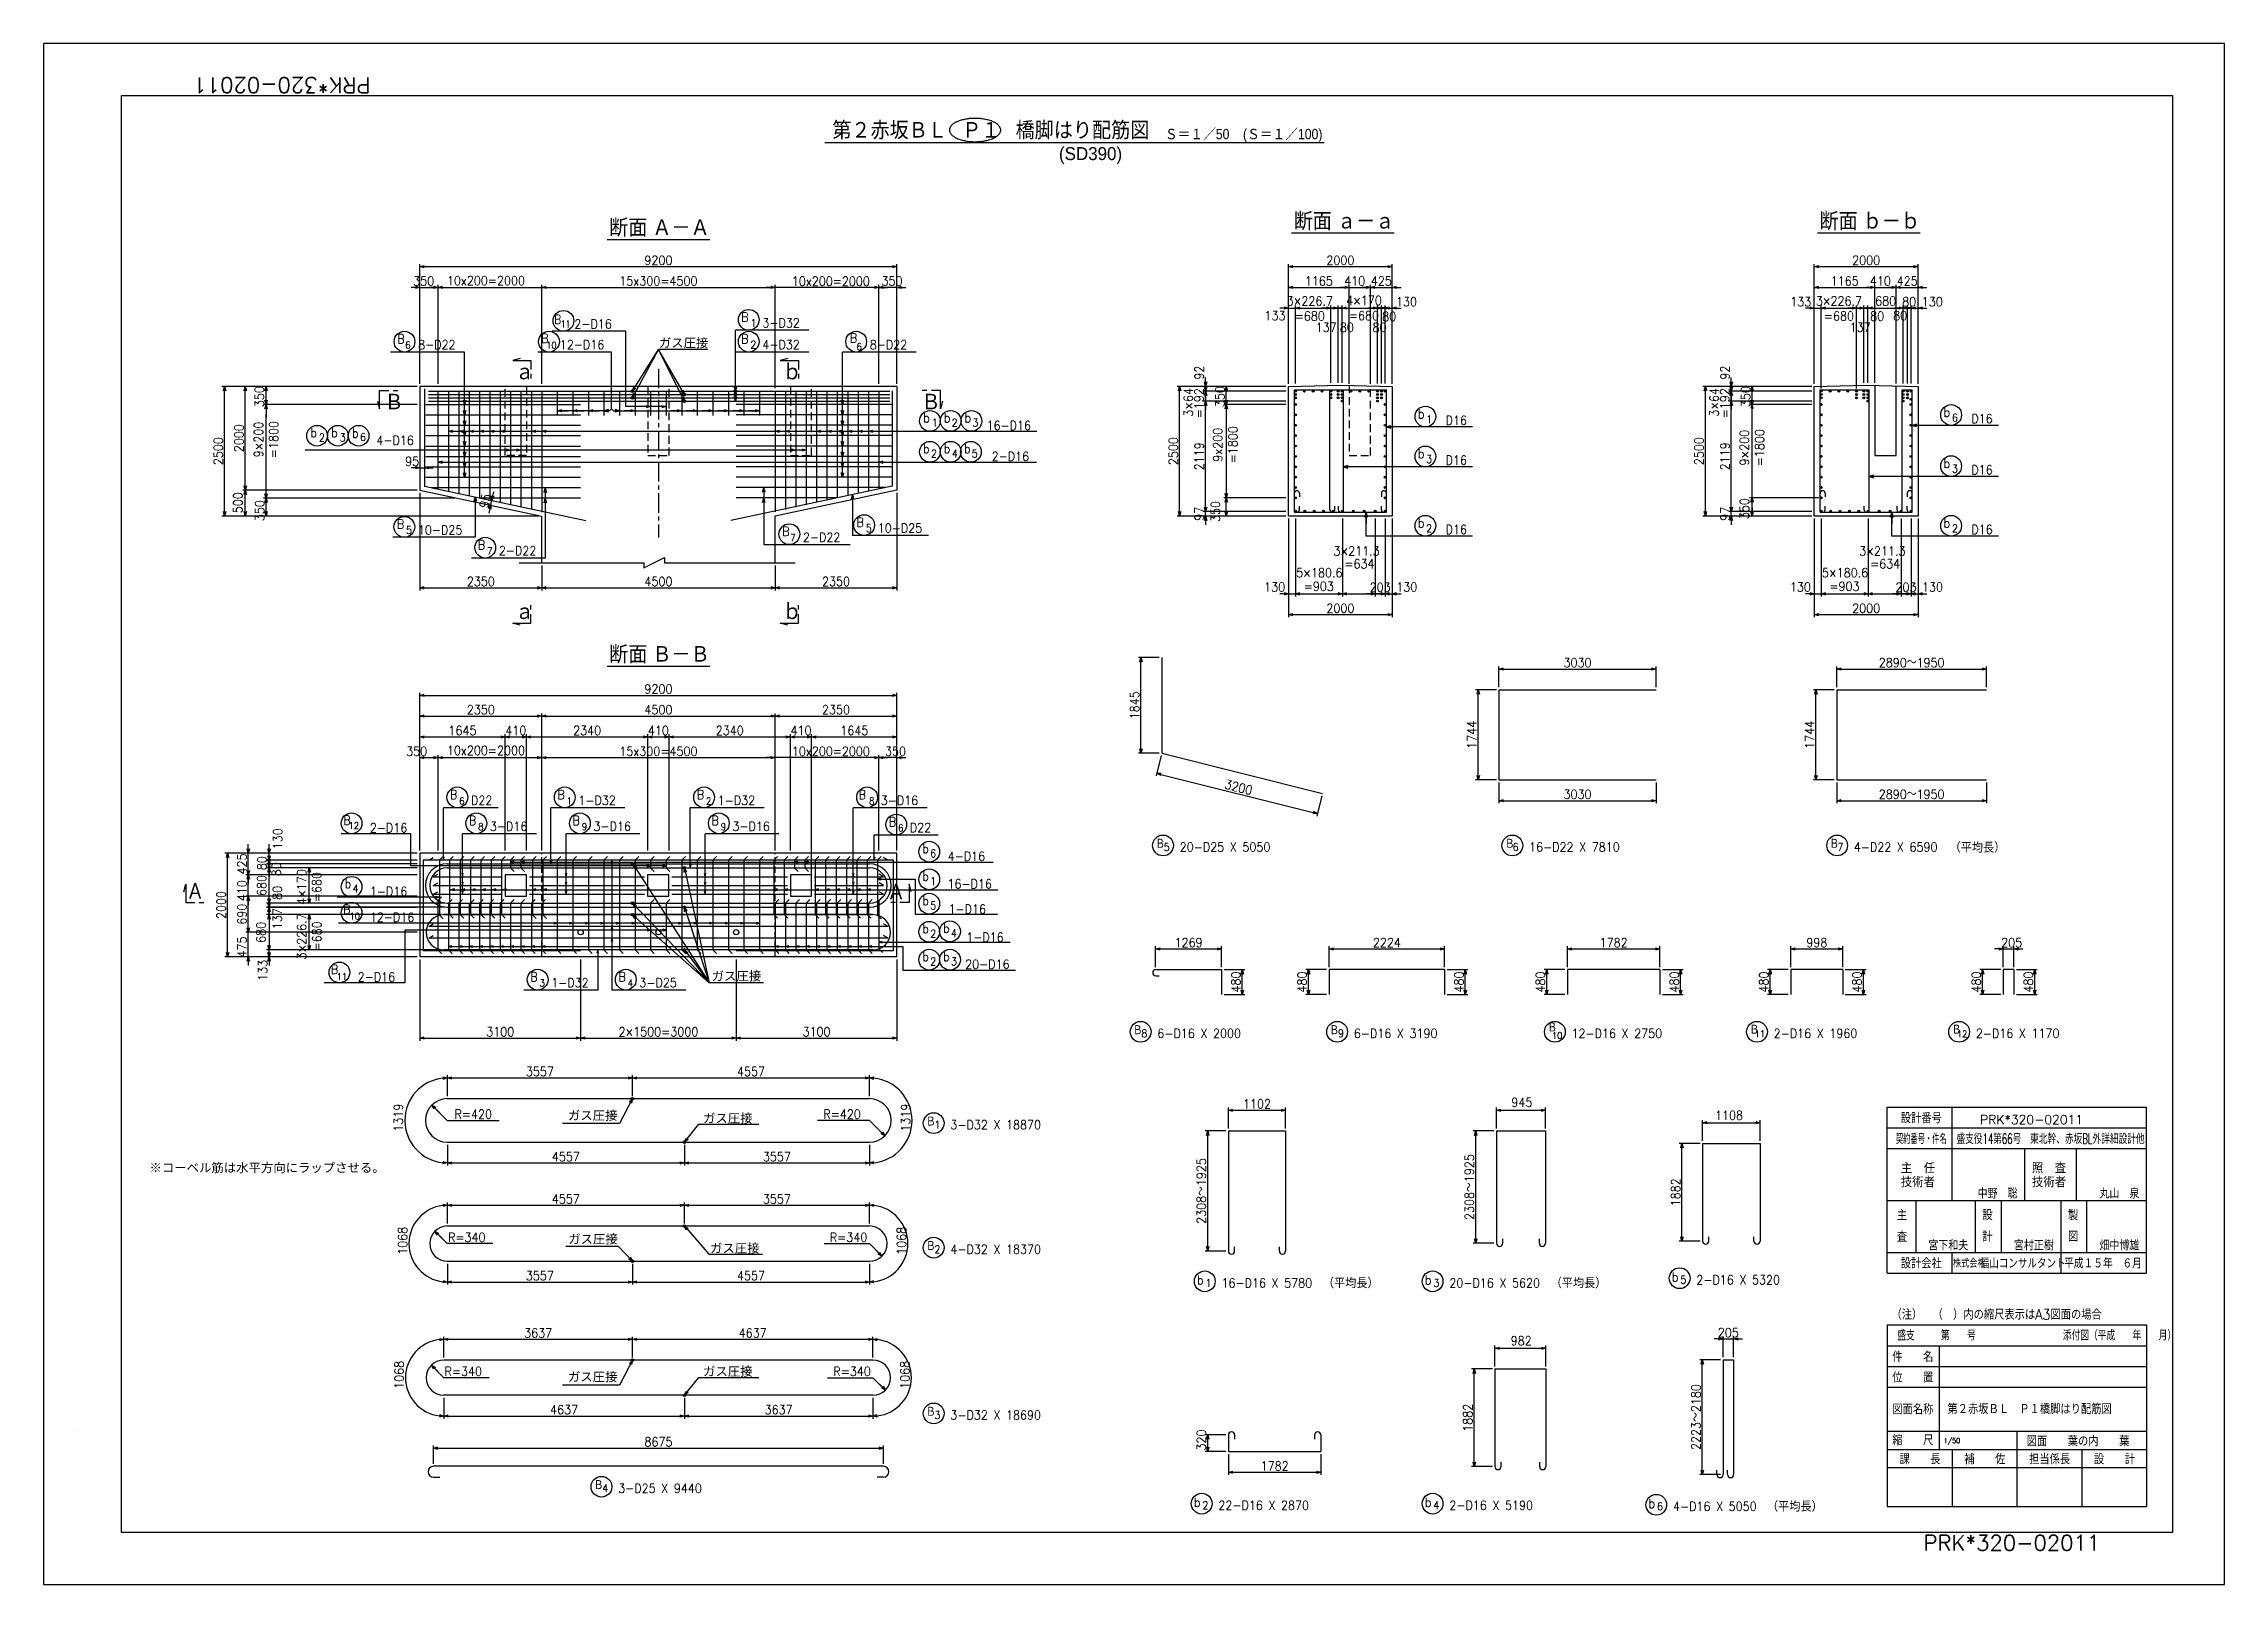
# Model space of a CAD drawing. Extents: x -24090 to 17960, y 77600 to 107300.
import ezdxf
from ezdxf.enums import TextEntityAlignment as Align

# ---------------------------------------------------------------- set-up
doc = ezdxf.new("R2010")
doc.units = 0
doc.header["$LTSCALE"] = 300
doc.header["$MEASUREMENT"] = 0
for name, pattern in [('CENTER', [2, 1.25, -0.25, 0.25, -0.25]), ('HASEN1', [3, 2, -1]), ('HIDDEN', [0.375, 0.25, -0.125])]:
    doc.linetypes.add(name, pattern=pattern)
doc.layers.get('0').update_dxf_attribs({"linetype": 'CONTINUOUS'})
doc.layers.get('DEFPOINTS').update_dxf_attribs({"linetype": 'CONTINUOUS'})
for name, color, linetype in [('-ねじり鉄筋', 2, 'CONTINUOUS'), ('-コーベル', 2, 'CONTINUOUS'), ('-寸法', 1, 'CONTINUOUS'), ('-引き出し横', 1, 'CONTINUOUS'), ('-引き出し縦', 1, 'CONTINUOUS'), ('-桁座-2', 3, 'CONTINUOUS'), ('-構造', 3, 'CONTINUOUS'), ('-用心鉄筋-1', 2, 'CONTINUOUS'), ('-肋筋-桁', 3, 'CONTINUOUS'), ('-記号', 2, 'CONTINUOUS'), ('LAYER001', 7, 'CONTINUOUS'), ('ストッパー', 3, 'CONTINUOUS'), ('タイトル', 3, 'CONTINUOUS'), ('枠', 3, 'CONTINUOUS'), ('記号', 2, 'CONTINUOUS'), ('鉄筋', 2, 'CONTINUOUS'), ('鉄筋材料', 3, 'CONTINUOUS'), ('ﾀｲﾄﾙ', 7, 'CONTINUOUS')]:
    doc.layers.add(name, color=color, linetype=linetype)
doc.styles.add('MS明朝', font='MS PMincho.ttf')
doc.styles.add('romans', font='ROMANS.shx', dxfattribs={"width": 0.9, "bigfont": 'EXTFONT.shx'})
doc.styles.get("Standard").update_dxf_attribs({"font": 'romans.shx', "bigfont": 'extfont.shx'})
doc.styles.add('STYLE1', font='romans.shx', dxfattribs={"bigfont": 'bigfont.shx'})
doc.styles.add('ｽﾀｲﾙ1', font='ROMANS.shx', dxfattribs={"bigfont": 'EXTFONT.shx'})
doc.dimstyles.new('ST-50', dxfattribs={"dimscale": 50, "dimtxt": 3.5, "dimasz": 1.7, "dimexe": 1, "dimexo": 1, "dimgap": 1, "dimtad": 0, "dimdec": 0, "dimzin": 0, "dimdsep": 46, "dimtxsty": 'romans', "dimblk": 'OPEN30', "dimcen": 1, "dimdle": 3, "dimclrd": 1, "dimclre": 1, "dimclrt": 3, "dimaunit": 1, "dimadec": 0, "dimazin": 0, "dimtfac": 1, "dimtdec": 0, "dimtix": 1, "dimtmove": 2, "dimatfit": 3, "dimldrblk": 'OPEN30', "dimfxl": 0, "dimtvp": 0.7, "dimtolj": 1, "dimtzin": 0, "dimarcsym": 0})
doc.dimstyles.new('矢', dxfattribs={"dimscale": 50, "dimtxt": 3.5, "dimasz": 1.7, "dimexe": 1, "dimexo": 0.7, "dimgap": 0.09, "dimtad": 0, "dimdec": 0, "dimzin": 0, "dimdsep": 46, "dimtxsty": 'romans', "dimblk": 'OPEN30', "dimcen": 1, "dimdle": 1, "dimclrd": 1, "dimclre": 1, "dimclrt": 3, "dimaunit": 1, "dimadec": 0, "dimazin": 0, "dimtfac": 1, "dimtdec": 0, "dimtix": 1, "dimtmove": 2, "dimatfit": 3, "dimldrblk": 'OPEN30', "dimfxl": 0, "dimtvp": 0.7, "dimtolj": 1, "dimtzin": 0, "dimarcsym": 0})

msp = doc.modelspace()

# ---------------------------------------------------------------- texts
at = {"layer": '-寸法', "color": 3, "linetype": 'Continuous', "style": 'romans', "width": 0.9}
for p in [(-1927.8, 100385.6), (8209.9, 100385.6)]:
    msp.add_text('3×64', height=175, rotation=90, dxfattribs=at).set_placement(p, align=Align.CENTER)
for s, p in [('3×211.3', (1227.2, 97432)), ('3×211.3', (11365, 97432)), ('5×180.6', (509.6, 97013.9)), ('5×180.6', (10647.3, 97013.9))]:
    msp.add_text(s, height=175, dxfattribs=at).set_placement(p, align=Align.CENTER)
at = {"layer": '-寸法', "color": 3, "style": 'romans', "width": 0.9}
for s, p in [('R=420', (-16165.7, 86576.6)), ('R=420', (-9054.6, 86576.6)), ('R=340', (-16291.1, 84202.1)), ('R=340', (-8929.2, 84202.1)), ('R=340', (-16358.1, 81617.8)), ('R=340', (-8862.2, 81617.8))]:
    msp.add_text(s, height=175, dxfattribs=at).set_placement(p)
at = {"layer": '-引き出し横', "color": 3, "style": 'ｽﾀｲﾙ1', "width": 0.9}
for s, height, p in [('b', 175, (-7129, 100000.2)), ('b', 175, (-6732.4, 100000.2)), ('b', 175, (-6332.4, 100000.2)), ('b', 175, (2408, 100076.9)), ('1', 150, (2568.1, 99984.3)), ('D16', 175, (2943.9, 99951.3)), ('b', 175, (12545.7, 100108)), ('6', 150, (12705.8, 100015.4)), ('D16', 175, (13081.7, 99982.4)), ('b', 175, (-18946.2, 99715)), ('2', 150, (-18782.5, 99632.7)), ('b', 175, (-18546.2, 99715)), ('3', 150, (-18382.5, 99632.7)), ('b', 175, (-18143.3, 99704.7)), ('6', 150, (-17989.6, 99640.6)), ('4-D16', 175, (-17673.5, 99567.1)), ('1', 150, (-6965.3, 99917.9)), ('2', 150, (-6581.2, 99917.9)), ('3', 150, (-6181.2, 99917.9)), ('16-D16', 175, (-5907, 99852.3)), ('b', 175, (-7132.4, 99405.6)), ('2', 150, (-6981.2, 99323.2)), ('b', 175, (-6733.2, 99405.6)), ('4', 150, (-6577.1, 99320.7)), ('b', 175, (-6343.4, 99405.6)), ('5', 150, (-6192.3, 99323.2)), (' 2-D16', 175, (-5918, 99257.7)), ('b', 175, (2408, 99308.5)), ('3', 150, (2568.1, 99215.9)), ('D16', 175, (2943.9, 99182.9)), ('b', 175, (12545.7, 99122.4)), ('3', 150, (12705.8, 99029.8)), ('D16', 175, (13081.7, 98996.8)), ('b', 175, (2408, 97973.1)), ('2', 150, (2568.1, 97880.5)), ('D16', 175, (2943.9, 97847.5)), ('b', 175, (12545.7, 97973.1)), ('2', 150, (12705.8, 97880.5)), ('D16', 175, (13081.7, 97847.5)), ('B', 175, (-18310.5, 92244)), ('2-D16', 175, (-17799.6, 92096.1)), ('b', 175, (-7146.1, 91696.8)), ('6', 150, (-6994.9, 91614.5)), ('4-D16', 175, (-6657.6, 91548.9)), ('b', 175, (-7146.1, 91163.9)), ('b', 175, (-18284.5, 91019.3)), ('4', 150, (-18133.4, 90937)), ('1-D16', 175, (-17799.6, 90871.4)), ('b', 175, (-7146.1, 90694.3)), ('1', 150, (-6994.9, 91081.5)), ('16-D16', 175, (-6661.1, 91016)), ('B', 175, (-18313.4, 90527.3)), ('12-D16', 175, (-17799.6, 90371.2)), ('5', 150, (-6994.9, 90611.9)), ('1-D16', 175, (-6640.8, 90529.5)), ('b', 175, (-7146.1, 90152.7)), ('2', 150, (-6994.9, 90070.4)), ('b', 175, (-6746.1, 90160.7)), ('4', 150, (-6594.9, 90078.4)), ('1-D16', 175, (-6298.9, 89988)), ('b', 175, (-7146.1, 89615.1)), ('2', 150, (-6994.9, 89532.8)), ('b', 175, (-6746.1, 89615.1)), ('3', 150, (-6594.9, 89532.8)), ('20-D16', 175, (-6320.7, 89467.2)), ('B', 175, (-18552.5, 89369.9)), ('2-D16', 175, (-18033.8, 89222))]:
    msp.add_text(s, height=height, dxfattribs=at).set_placement(p)
at = {"layer": '-引き出し縦', "color": 3, "style": 'ｽﾀｲﾙ1'}
for s, height, width, p in [('B', 175, 0.9, (-14248.2, 101897.9)), ('11', 135, 0.8, (-14117, 101827)), ('2-D16', 175, 0.9, (-13856.1, 101809.6)), ('B', 175, 0.9, (-10639.3, 101942)), ('1', 150, 0.9, (-10461.5, 101840.6)), ('3-D32', 175, 0.9, (-10231.5, 101829.6)), ('B', 175, 0.9, (-17269, 101522)), ('6', 135, 0.9, (-17116.5, 101420.6)), ('8-D22', 175, 0.9, (-16869, 101409.6)), ('B', 175, 0.9, (-14497.9, 101533.6)), ('12-D16', 175, 0.9, (-14136.2, 101409.6)), ('B', 175, 0.9, (-10639.3, 101522)), ('2', 150, 0.9, (-10461.5, 101420.6)), ('4-D32', 175, 0.9, (-10231.5, 101409.6)), ('B', 175, 0.9, (-8542.3, 101539.9)), ('6', 135, 0.9, (-8416.1, 101393.7)), ('8-D22', 175, 0.9, (-8159.8, 101409.6)), ('B', 175, 0.9, (-17280, 97951.2)), ('5', 150, 0.9, (-17102.1, 97849.8)), ('10-D25', 175, 0.9, (-16872.1, 97838.8)), ('B', 175, 0.9, (-9850.7, 97809.9)), ('B', 175, 0.9, (-8413.9, 97986.1)), ('5', 150, 0.9, (-8236.1, 97884.6)), ('10-D25', 175, 0.9, (-8006.1, 97873.7)), ('B', 175, 0.9, (-15715.3, 97551)), ('7', 135, 0.9, (-15538.4, 97449.6)), ('2-D22', 175, 0.9, (-15311.9, 97438.7)), ('7', 135, 0.9, (-9693.5, 97708.5)), ('2-D22', 175, 0.9, (-9448.2, 97697.6)), ('B', 175, 0.9, (-16253.5, 92737.2)), ('6', 135, 0.9, (-16076.6, 92635.7)), ('D22', 175, 0.9, (-15850, 92624.8)), ('B', 175, 0.9, (-14182.9, 92737.2)), ('1', 135, 0.9, (-14005.9, 92635.7)), ('1-D32', 175, 0.9, (-13779.4, 92624.8)), ('B', 175, 0.9, (-11495.9, 92737.2)), ('2', 135, 0.9, (-11318.9, 92635.7)), ('1-D32', 175, 0.9, (-11092.4, 92624.8)), ('B', 175, 0.9, (-8374.9, 92737.2)), ('8', 135, 0.9, (-8174.7, 92635.7)), ('3-D16', 175, 0.9, (-7948.1, 92624.8)), ('B', 175, 0.9, (-15887.4, 92237.2)), ('8', 135, 0.9, (-15710.4, 92135.7)), ('3-D16', 175, 0.9, (-15483.9, 92124.8)), ('B', 175, 0.9, (-13890.1, 92237.2)), ('9', 135, 0.9, (-13713.2, 92135.7)), ('3-D16', 175, 0.9, (-13486.6, 92124.8)), ('B', 175, 0.9, (-11211.5, 92237.2)), ('9', 135, 0.9, (-11034.5, 92135.7)), ('3-D16', 175, 0.9, (-10808, 92124.8)), ('B', 175, 0.9, (-7790.8, 92212.2)), ('6', 135, 0.9, (-7613.9, 92110.7)), ('D22', 175, 0.9, (-7387.3, 92099.8)), ('B', 175, 0.9, (-14705, 89223.5)), ('3', 135, 0.9, (-14528.1, 89122.1)), ('1-D32', 175, 0.9, (-14301.5, 89111.2)), ('B', 175, 0.9, (-13005.6, 89223.5)), ('4', 135, 0.9, (-12828.6, 89122.1)), ('3-D25', 175, 0.9, (-12602.1, 89111.2))]:
    msp.add_text(s, height=height, dxfattribs=dict(at, width=width)).set_placement(p)
at = {"layer": '-引き出し縦', "color": 3, "linetype": 'Continuous', "insert": (8851.3, 99511.2), "char_height": 175, "attachment_point": 5, "rotation": 90, "style": 'romans'}
msp.add_mtext('9×200\\P=1800', dxfattribs=at)
at = {"layer": '-引き出し縦', "linetype": 'Continuous', "insert": (-23441.4, 80556), "char_height": 0.18, "width": 0.243, "attachment_point": 1, "style": 'romans'}
msp.add_mtext('19', dxfattribs=at)
msp.add_mtext('19', dxfattribs=at)
at = {"layer": '-構造', "color": 3, "linetype": 'Continuous', "insert": (-1303.9, 99567.7), "char_height": 175, "attachment_point": 5, "rotation": 90, "style": 'romans'}
msp.add_mtext('\\A1;9x200\\P=1800', dxfattribs=at)
at = {"layer": '-記号', "color": 2, "style": 'MS明朝', "width": 0.9}
msp.add_text('第２赤坂ＢＬ   Ｐ１   橋脚はり配筋図', height=300, dxfattribs=at).set_placement((-5825.5, 105489), align=Align.CENTER)
at = {"layer": '-記号', "color": 2, "style": 'MS明朝'}
msp.add_text('(SD390)', height=250, dxfattribs=at).set_placement((-4511.4, 105055.7))
at = {"layer": '-記号', "style": 'MS明朝', "width": 0.9}
for s, p in [('断面 Ａ－Ａ', (-12216, 103612.1)), ('断面 ａ－ａ', (984.1, 103736.6)), ('断面 ｂ－ｂ', (11121.8, 103736.6)), ('断面 Ｂ－Ｂ', (-12216, 95387.3))]:
    msp.add_text(s, height=300, dxfattribs=at).set_placement(p, align=Align.CENTER)
for s, p in [('ａ', (-15000.4, 100830)), ('ｂ', (-9843, 100830)), ('Ｂ', (-17516.3, 100250.3)), ('Ｂ', (-7164.4, 100250.3)), ('ａ', (-15000.4, 96208.6)), ('ｂ', (-9843, 96208.6)), ('A', (-21285.9, 90817.4)), ('A', (-7770.7, 90807.7))]:
    msp.add_text(s, height=300, dxfattribs=at).set_placement(p)
at = {"layer": 'タイトル', "color": 3}
msp.add_text('PRK*320-02011', height=300, rotation=180, dxfattribs=at).set_placement((-17789.6, 106650.3))
msp.add_text('PRK*320-02011', height=300, dxfattribs=at).set_placement((12160.4, 78250.3))
at = {"layer": '記号', "color": 2, "style": 'MS明朝', "width": 0.9}
msp.add_text('Ｓ＝１／50    (Ｓ＝１／100)', height=200, dxfattribs=at).set_placement((-950.3, 105457.5), align=Align.CENTER)
at = {"layer": '鉄筋材料', "color": 3, "style": 'ｽﾀｲﾙ1', "width": 0.9}
for s, height, p in [('10', 130, (-14397.8, 101424)), ('12', 130, (-18209.3, 92161.6)), ('Ｂ', 175, (-2654.8, 91781.7)), ('5', 150, (-2490.1, 91738)), ('Ｂ', 175, (4086.1, 91781.7)), ('6', 150, (4234.8, 91738)), ('Ｂ', 175, (10344, 91781.7)), ('7', 150, (10499.7, 91738)), ('10', 130, (-18191.1, 90416.1)), ('11', 130, (-18439.4, 89250.5)), ('Ｂ', 175, (-3086.6, 88189.5)), ('Ｂ', 175, (702.7, 88189.5)), ('Ｂ', 175, (4904.8, 88241)), ('Ｂ', 175, (8802.5, 88198.2)), ('Ｂ', 175, (12700.2, 88198.2)), ('8', 150, (-2921.9, 88145.8)), ('9', 150, (867.4, 88145.8)), ('10', 130, (4994.9, 88114.9)), ('11', 130, (8904, 88145.8)), ('12', 130, (12801.7, 88145.8)), ('Ｂ', 175, (-7077.1, 86428.6)), ('1', 150, (-6912.4, 86384.9)), ('Ｂ', 175, (-7077.1, 84028.6)), ('2', 150, (-6912.4, 83984.9)), ('b', 175, (-1848.8, 83379.3)), ('1', 150, (-1684.1, 83335.6)), ('b', 175, (2543.7, 83379.3)), ('3', 150, (2708.4, 83335.6)), ('b', 175, (7306.9, 83439.9)), ('5', 150, (7471.6, 83396.2)), ('Ｂ', 175, (-7077.1, 80833.4)), ('3', 150, (-6912.4, 80789.7)), ('Ｂ', 175, (-13482.6, 79420.4)), ('4', 150, (-13317.9, 79376.7)), ('b', 175, (-1909.5, 79094)), ('2', 150, (-1744.8, 79050.3)), ('b', 175, (2543.7, 79094)), ('4', 150, (2708.4, 79050.3)), ('b', 175, (6856.5, 79072.1)), ('6', 150, (7021.2, 79028.4))]:
    msp.add_text(s, height=height, dxfattribs=at).set_placement(p)
at = {"layer": '鉄筋材料', "style": 'MS明朝'}
for s, p in [('ガス圧接', (-12226.7, 101445.8)), ('ガス圧接', (-11208, 89239.8)), ('ガス圧接', (-13980.1, 86553.6)), ('ガス圧接', (-11374.2, 86498.3)), ('※コーベル筋は水平方向にラップさせる。', (-22048, 85545.3)), ('ガス圧接', (-13974.3, 84170.2)), ('ガス圧接', (-11239, 83992.7)), ('ガス圧接', (-13980.1, 81514.7)), ('ガス圧接', (-11374.2, 81619.5))]:
    msp.add_text(s, height=175, dxfattribs=at).set_placement(p)
at = {"layer": '鉄筋材料', "width": 0.9}
for s, style, p in [('20-D25 X 5050', 'romans', (-2183, 91725.1)), ('16-D22 X 7810', 'romans', (4553.1, 91725.1)), ('4-D22 X 6590', 'romans', (10816.1, 91725.1)), ('（平均長）', 'MS明朝', (12661.7, 91725.1)), ('6-D16 X 2000', 'romans', (-2614.7, 88132.9)), ('6-D16 X 3190', 'romans', (1174.6, 88132.9)), ('12-D16 X 2750', 'romans', (5372.3, 88132.9)), ('2-D16 X 1960', 'romans', (9270, 88132.9)), ('2-D16 X 1170', 'romans', (13167.7, 88132.9)), ('3-D32 X 18870', 'romans', (-6605.2, 86372)), ('4-D32 X 18370', 'romans', (-6605.2, 83972)), ('16-D16 X 5780', 'romans', (-1377, 83322.8)), ('（平均長）', 'MS明朝', (577.8, 83329.5)), ('20-D16 X 5620', 'romans', (3015.6, 83322.8)), ('（平均長）', 'MS明朝', (4970.4, 83329.5)), ('2-D16 X 5320', 'romans', (7778.8, 83383.4)), ('3-D32 X 18690', 'romans', (-6605.2, 80776.8)), ('3-D25 X 9440', 'romans', (-13010.7, 79363.9)), ('22-D16 X 2870', 'romans', (-1437.6, 79037.4)), ('2-D16 X 5190', 'romans', (3015.6, 79037.4)), ('4-D16 X 5050', 'romans', (7328.4, 79015.6)), ('（平均長）', 'MS明朝', (9140.8, 79022.3))]:
    msp.add_text(s, height=175, dxfattribs=dict(at, style=style)).set_placement(p)
at = {"layer": 'ﾀｲﾄﾙ', "color": 3, "ltscale": 100, "style": 'STYLE1'}
for s, height, width, p in [('設計番号', 200, 0.9, (12116.9, 86600.4)), ('契約番号・件名', 200, 0.5, (12116.9, 86200.4)), ('盛支役14第66号\u3000東北幹、赤坂BL外詳細設計他', 200, 0.6, (14608.6, 86200.4)), ('主', 200, 0.9, (11743.2, 84728.5)), ('設', 200, 0.9, (13393.2, 84728.5)), ('製', 200, 0.9, (15043.2, 84728.5)), ('査', 200, 0.9, (11743.2, 84313.7)), ('計', 200, 0.9, (13393.2, 84313.7)), ('図', 200, 0.9, (15043.2, 84313.7)), ('設計会社', 200, 0.9, (12116.9, 83800.4)), ('株式会社', 150, 0.75, (13041.2, 83800.4)), ('福山コンサルタント', 175, 0.75, (14070.8, 83800.4)), ('平成１５年\u3000６月', 200, 0.75, (15618.7, 83800.4))]:
    msp.add_text(s, height=height, dxfattribs=dict(at, width=width)).set_placement(p, align=Align.MIDDLE)
for s, height, p in [('PRK*320-02011', 175, (14243.6, 86560)), ('技術者', 200, (12051.4, 85365.4)), ('主\u3000任', 200, (12051.4, 85635.4)), ('技術者', 200, (14578.6, 85365.4)), ('照\u3000査', 200, (14578.6, 85635.4)), ('中野\u3000聡', 175, (13586.5, 85146.2)), ('丸山\u3000泉', 175, (15936.5, 85146.2)), ('宮下和夫', 175, (12636.5, 84146.2)), ('宮村正樹', 175, (14286.5, 84146.2)), ('畑中博雄', 175, (15936.5, 84146.2))]:
    msp.add_text(s, height=height, dxfattribs=at).set_placement(p, align=Align.MIDDLE)
for s, height, width, p in [('（注）\u3000（\u3000）内の縮尺表示はA3図面の場合', 200, 0.9, (11540.8, 82703)), ('盛支\u3000\u3000\u3000第\u3000\u3000号\u3000\u3000\u3000\u3000\u3000\u3000\u3000\u3000\u3000\u3000添付図（平成\u3000\u3000年\u3000\u3000月）', 200, 0.6, (11653.6, 82301.7)), ('件\u3000\u3000名', 200, 0.9, (11556.4, 81888.6)), ('位\u3000\u3000置', 200, 0.9, (11556.4, 81488.6)), ('図面名称', 200, 0.9, (11556.4, 80875.6)), ('第２赤坂ＢＬ\u3000Ｐ１橋脚はり配筋図', 200, 0.9, (12620.3, 80882.1)), ('縮\u3000\u3000尺', 200, 0.9, (11556.4, 80282)), ('1/50 ', 100, 0.9, (12549.7, 80321)), ('図面\u3000\u3000葉の内\u3000\u3000葉', 200, 0.9, (14148.5, 80262.1)), ('課\u3000\u3000長', 200, 0.9, (11694.9, 79915.2)), ('補\u3000\u3000佐', 200, 0.9, (12944.9, 79915.2)), ('担当係長', 200, 0.9, (14194.9, 79915.2)), ('設\u3000\u3000計', 200, 0.9, (15444.9, 79915.2))]:
    msp.add_text(s, height=height, dxfattribs=dict(at, width=width)).set_placement(p)

# ---------------------------------------------------------------- blocks, each defined once
blk = doc.blocks.new('_Open30')
at = {"color": 0, "lineweight": -2}
for p, q in [((-1, 0.27), (0, 0)), ((0, 0), (-1, -0.27)), ((0, 0), (-1, 0))]:
    blk.add_line(p, q, dxfattribs=at)
blk = doc.blocks.new('*D34')
at = {"layer": '-寸法', "color": 1, "linetype": 'Continuous', "lineweight": -2}
for p, q in [((-2580, 95468), (-2980, 95468)), ((-2930, 93708), (-2930, 95383)), ((-2580, 93623), (-2980, 93623))]:
    blk.add_line(p, q, dxfattribs=at)
at = {"layer": 'DEFPOINTS', "color": 0, "linetype": 'Continuous'}
for p in [(-2930, 95468), (-2530, 95468), (-2530, 93623)]:
    blk.add_point(p, dxfattribs=at)
at = {"layer": '-寸法', "color": 1, "linetype": 'Continuous', "lineweight": -2, "xscale": 85, "yscale": 85, "zscale": 85}
for p, rotation in [((-2930, 95468), 90), ((-2930, 93623), 270)]:
    blk.add_blockref('_Open30', p, dxfattribs=dict(at, rotation=rotation))
at = {"layer": '-寸法', "color": 3, "linetype": 'Continuous', "insert": (-3053, 94546), "char_height": 175, "attachment_point": 5, "rotation": 90, "style": 'romans'}
blk.add_mtext('\\A1;1845', dxfattribs=at)
blk = doc.blocks.new('*D83')
at = {"layer": '-寸法', "color": 1, "linetype": 'Continuous', "lineweight": -2}
blk.add_line((-16488, 80226), (-7983, 80226), dxfattribs=at)
at = {"layer": 'DEFPOINTS', "color": 0, "linetype": 'Continuous'}
for p in [(-16573, 80226), (-7898, 80226), (-7898, 80226)]:
    blk.add_point(p, dxfattribs=at)
at = {"layer": '-寸法', "color": 1, "linetype": 'Continuous', "lineweight": -2, "xscale": 85, "yscale": 85, "zscale": 85, "rotation": 180}
blk.add_blockref('_Open30', (-16573, 80226), dxfattribs=at)
at = {"layer": '-寸法', "color": 1, "linetype": 'Continuous', "lineweight": -2, "xscale": 85, "yscale": 85, "zscale": 85}
blk.add_blockref('_Open30', (-7898, 80226), dxfattribs=at)
at = {"layer": '-寸法', "color": 3, "linetype": 'Continuous', "insert": (-12235, 80348), "char_height": 175, "attachment_point": 5, "style": 'romans'}
blk.add_mtext('\\A1;8675', dxfattribs=at)
blk = doc.blocks.new('*D24')
at = {"layer": '-寸法', "color": 1, "linetype": 'Continuous', "lineweight": -2}
for p, q in [((-12735, 87013), (-12735, 87413)), ((-12650, 87363), (-8250, 87363)), ((-8165, 87013), (-8165, 87413))]:
    blk.add_line(p, q, dxfattribs=at)
at = {"layer": 'DEFPOINTS', "color": 0, "linetype": 'Continuous'}
for p in [(-8165, 87363), (-12735, 86963), (-8165, 86963)]:
    blk.add_point(p, dxfattribs=at)
at = {"layer": '-寸法', "color": 1, "linetype": 'Continuous', "lineweight": -2, "xscale": 85, "yscale": 85, "zscale": 85, "rotation": 180}
blk.add_blockref('_Open30', (-12735, 87363), dxfattribs=at)
at = {"layer": '-寸法', "color": 1, "linetype": 'Continuous', "lineweight": -2, "xscale": 85, "yscale": 85, "zscale": 85}
blk.add_blockref('_Open30', (-8165, 87363), dxfattribs=at)
at = {"layer": '-寸法', "color": 3, "linetype": 'Continuous', "insert": (-10450, 87486), "char_height": 175, "attachment_point": 5, "style": 'romans'}
blk.add_mtext('\\A1;4557', dxfattribs=at)
blk = doc.blocks.new('*D23')
at = {"layer": '-寸法', "color": 1, "linetype": 'Continuous', "lineweight": -2}
for p, q in [((-11735, 84559), (-11735, 84959)), ((-8165, 84559), (-8165, 84959)), ((-11650, 84909), (-8250, 84909))]:
    blk.add_line(p, q, dxfattribs=at)
at = {"layer": 'DEFPOINTS', "color": 0, "linetype": 'Continuous'}
for p in [(-8165, 84909), (-11735, 84509), (-8165, 84509)]:
    blk.add_point(p, dxfattribs=at)
at = {"layer": '-寸法', "color": 1, "linetype": 'Continuous', "lineweight": -2, "xscale": 85, "yscale": 85, "zscale": 85, "rotation": 180}
blk.add_blockref('_Open30', (-11735, 84909), dxfattribs=at)
at = {"layer": '-寸法', "color": 1, "linetype": 'Continuous', "lineweight": -2, "xscale": 85, "yscale": 85, "zscale": 85}
blk.add_blockref('_Open30', (-8165, 84909), dxfattribs=at)
at = {"layer": '-寸法', "color": 3, "linetype": 'Continuous', "insert": (-9950, 85031), "char_height": 175, "attachment_point": 5, "style": 'romans'}
blk.add_mtext('\\A1;3557', dxfattribs=at)
blk = doc.blocks.new('*D22')
at = {"layer": '-寸法', "color": 1, "linetype": 'Continuous', "lineweight": -2}
for p, q in [((-12735, 83779), (-12735, 83379)), ((-8165, 83779), (-8165, 83379)), ((-12650, 83429), (-8250, 83429))]:
    blk.add_line(p, q, dxfattribs=at)
at = {"layer": 'DEFPOINTS', "color": 0, "linetype": 'Continuous'}
for p in [(-12735, 83829), (-8165, 83829), (-8165, 83429)]:
    blk.add_point(p, dxfattribs=at)
at = {"layer": '-寸法', "color": 1, "linetype": 'Continuous', "lineweight": -2, "xscale": 85, "yscale": 85, "zscale": 85, "rotation": 180}
blk.add_blockref('_Open30', (-12735, 83429), dxfattribs=at)
at = {"layer": '-寸法', "color": 1, "linetype": 'Continuous', "lineweight": -2, "xscale": 85, "yscale": 85, "zscale": 85}
blk.add_blockref('_Open30', (-8165, 83429), dxfattribs=at)
at = {"layer": '-寸法', "color": 3, "linetype": 'Continuous', "insert": (-10450, 83551), "char_height": 175, "attachment_point": 5, "style": 'romans'}
blk.add_mtext('\\A1;4557', dxfattribs=at)
blk = doc.blocks.new('*D21')
at = {"layer": '-寸法', "color": 1, "linetype": 'Continuous', "lineweight": -2}
for p, q in [((-11735, 86073), (-11735, 85673)), ((-8165, 86073), (-8165, 85673)), ((-11650, 85723), (-8250, 85723))]:
    blk.add_line(p, q, dxfattribs=at)
at = {"layer": 'DEFPOINTS', "color": 0, "linetype": 'Continuous'}
for p in [(-11735, 86123), (-8165, 86123), (-8165, 85723)]:
    blk.add_point(p, dxfattribs=at)
at = {"layer": '-寸法', "color": 1, "linetype": 'Continuous', "lineweight": -2, "xscale": 85, "yscale": 85, "zscale": 85, "rotation": 180}
blk.add_blockref('_Open30', (-11735, 85723), dxfattribs=at)
at = {"layer": '-寸法', "color": 1, "linetype": 'Continuous', "lineweight": -2, "xscale": 85, "yscale": 85, "zscale": 85}
blk.add_blockref('_Open30', (-8165, 85723), dxfattribs=at)
at = {"layer": '-寸法', "color": 3, "linetype": 'Continuous', "insert": (-9950, 85846), "char_height": 175, "attachment_point": 5, "style": 'romans'}
blk.add_mtext('\\A1;3557', dxfattribs=at)
blk = doc.blocks.new('*D7')
at = {"layer": '-寸法', "color": 1, "linetype": 'Continuous', "lineweight": -2}
for p, q in [((-16305, 86073), (-16305, 85673)), ((-11735, 86073), (-11735, 85673)), ((-16220, 85723), (-11820, 85723))]:
    blk.add_line(p, q, dxfattribs=at)
at = {"layer": 'DEFPOINTS', "color": 0, "linetype": 'Continuous'}
for p in [(-16305, 86123), (-11735, 86123), (-11735, 85723)]:
    blk.add_point(p, dxfattribs=at)
at = {"layer": '-寸法', "color": 1, "linetype": 'Continuous', "lineweight": -2, "xscale": 85, "yscale": 85, "zscale": 85, "rotation": 180}
blk.add_blockref('_Open30', (-16305, 85723), dxfattribs=at)
at = {"layer": '-寸法', "color": 1, "linetype": 'Continuous', "lineweight": -2, "xscale": 85, "yscale": 85, "zscale": 85}
blk.add_blockref('_Open30', (-11735, 85723), dxfattribs=at)
at = {"layer": '-寸法', "color": 3, "linetype": 'Continuous', "insert": (-14020, 85846), "char_height": 175, "attachment_point": 5, "style": 'romans'}
blk.add_mtext('\\A1;4557', dxfattribs=at)
blk = doc.blocks.new('*D6')
at = {"layer": '-寸法', "color": 1, "linetype": 'Continuous', "lineweight": -2}
for p, q in [((-16305, 83779), (-16305, 83379)), ((-12735, 83759), (-12735, 83379)), ((-16220, 83429), (-12820, 83429))]:
    blk.add_line(p, q, dxfattribs=at)
at = {"layer": 'DEFPOINTS', "color": 0, "linetype": 'Continuous'}
for p in [(-16305, 83829), (-12735, 83809), (-12735, 83429)]:
    blk.add_point(p, dxfattribs=at)
at = {"layer": '-寸法', "color": 1, "linetype": 'Continuous', "lineweight": -2, "xscale": 85, "yscale": 85, "zscale": 85, "rotation": 180}
blk.add_blockref('_Open30', (-16305, 83429), dxfattribs=at)
at = {"layer": '-寸法', "color": 1, "linetype": 'Continuous', "lineweight": -2, "xscale": 85, "yscale": 85, "zscale": 85}
blk.add_blockref('_Open30', (-12735, 83429), dxfattribs=at)
at = {"layer": '-寸法', "color": 3, "linetype": 'Continuous', "insert": (-14520, 83551), "char_height": 175, "attachment_point": 5, "style": 'romans'}
blk.add_mtext('\\A1;3557', dxfattribs=at)
blk = doc.blocks.new('*D5')
at = {"layer": '-寸法', "color": 1, "linetype": 'Continuous', "lineweight": -2}
for p, q in [((-16305, 84559), (-16305, 84959)), ((-11735, 84559), (-11735, 84959)), ((-16220, 84909), (-11820, 84909))]:
    blk.add_line(p, q, dxfattribs=at)
at = {"layer": 'DEFPOINTS', "color": 0, "linetype": 'Continuous'}
for p in [(-11735, 84909), (-16305, 84509), (-11735, 84509)]:
    blk.add_point(p, dxfattribs=at)
at = {"layer": '-寸法', "color": 1, "linetype": 'Continuous', "lineweight": -2, "xscale": 85, "yscale": 85, "zscale": 85, "rotation": 180}
blk.add_blockref('_Open30', (-16305, 84909), dxfattribs=at)
at = {"layer": '-寸法', "color": 1, "linetype": 'Continuous', "lineweight": -2, "xscale": 85, "yscale": 85, "zscale": 85}
blk.add_blockref('_Open30', (-11735, 84909), dxfattribs=at)
at = {"layer": '-寸法', "color": 3, "linetype": 'Continuous', "insert": (-14020, 85031), "char_height": 175, "attachment_point": 5, "style": 'romans'}
blk.add_mtext('\\A1;4557', dxfattribs=at)
blk = doc.blocks.new('*D4')
at = {"layer": '-寸法', "color": 1, "linetype": 'Continuous', "lineweight": -2}
for p, q in [((-16305, 87013), (-16305, 87413)), ((-16220, 87363), (-12820, 87363)), ((-12735, 87013), (-12735, 87413))]:
    blk.add_line(p, q, dxfattribs=at)
at = {"layer": 'DEFPOINTS', "color": 0, "linetype": 'Continuous'}
for p in [(-12735, 87363), (-16305, 86963), (-12735, 86963)]:
    blk.add_point(p, dxfattribs=at)
at = {"layer": '-寸法', "color": 1, "linetype": 'Continuous', "lineweight": -2, "xscale": 85, "yscale": 85, "zscale": 85, "rotation": 180}
blk.add_blockref('_Open30', (-16305, 87363), dxfattribs=at)
at = {"layer": '-寸法', "color": 1, "linetype": 'Continuous', "lineweight": -2, "xscale": 85, "yscale": 85, "zscale": 85}
blk.add_blockref('_Open30', (-12735, 87363), dxfattribs=at)
at = {"layer": '-寸法', "color": 3, "linetype": 'Continuous', "insert": (-14520, 87486), "char_height": 175, "attachment_point": 5, "style": 'romans'}
blk.add_mtext('\\A1;3557', dxfattribs=at)
blk = doc.blocks.new('*D9')
at = {"layer": '-コーベル', "color": 1, "linetype": 'Continuous', "lineweight": -2}
for p, q in [((-16305, 87013), (-16305, 87413)), ((-16305, 86073), (-16305, 85673))]:
    blk.add_line(p, q, dxfattribs=at)
blk.add_arc((-16305, 86543), 820, 95.9419, 264.0581, dxfattribs=at)
at = {"layer": 'DEFPOINTS', "color": 0, "linetype": 'Continuous'}
for p in [(-17015, 86953), (-16305, 86963), (-16305, 86543), (-16305, 86123)]:
    blk.add_point(p, dxfattribs=at)
at = {"layer": '-コーベル', "color": 1, "linetype": 'Continuous', "lineweight": -2, "xscale": 85, "yscale": 85, "zscale": 85}
for p, rotation in [((-16305, 87363), 2.970929463484451), ((-16305, 85723), 357.0290705365156)]:
    blk.add_blockref('_Open30', p, dxfattribs=dict(at, rotation=rotation))
at = {"layer": '-コーベル', "color": 3, "linetype": 'Continuous', "insert": (-17248, 86543), "char_height": 175, "attachment_point": 5, "rotation": 90, "style": 'romans'}
blk.add_mtext('\\A1; 1319', dxfattribs=at)
blk = doc.blocks.new('*D8')
at = {"layer": '-寸法', "color": 1, "linetype": 'Continuous', "lineweight": -2}
for p, q in [((-16305, 84559), (-16305, 84959)), ((-16305, 83779), (-16305, 83379))]:
    blk.add_line(p, q, dxfattribs=at)
blk.add_arc((-16305, 84169), 740, 96.5849, 263.4151, dxfattribs=at)
at = {"layer": 'DEFPOINTS', "color": 0, "linetype": 'Continuous'}
for p in [(-16946, 84539), (-16305, 84509), (-16305, 84169), (-16305, 83829)]:
    blk.add_point(p, dxfattribs=at)
at = {"layer": '-寸法', "color": 1, "linetype": 'Continuous', "lineweight": -2, "xscale": 85, "yscale": 85, "zscale": 85}
for p, rotation in [((-16305, 84909), 3.292447694511002), ((-16305, 83429), 356.7075523054891)]:
    blk.add_blockref('_Open30', p, dxfattribs=dict(at, rotation=rotation))
at = {"layer": '-寸法', "color": 3, "linetype": 'Continuous', "insert": (-17168, 84169), "char_height": 175, "attachment_point": 5, "rotation": 90, "style": 'romans'}
blk.add_mtext('\\A1; 1068', dxfattribs=at)
blk = doc.blocks.new('*D26')
at = {"layer": '-寸法', "color": 1, "linetype": 'Continuous', "lineweight": -2}
for p, q in [((-8165, 84559), (-8165, 84959)), ((-8165, 83779), (-8165, 83379))]:
    blk.add_line(p, q, dxfattribs=at)
blk.add_arc((-8165, 84169), 740, 276.5849, 83.4151, dxfattribs=at)
at = {"layer": 'DEFPOINTS', "color": 0, "linetype": 'Continuous'}
for p in [(-8165, 84509), (-8165, 84169), (-8165, 83829), (-7524, 83799)]:
    blk.add_point(p, dxfattribs=at)
at = {"layer": '-寸法', "color": 1, "linetype": 'Continuous', "lineweight": -2, "xscale": 85, "yscale": 85, "zscale": 85}
for p, rotation in [((-8165, 84909), 176.707552305489), ((-8165, 83429), 183.2924476945111)]:
    blk.add_blockref('_Open30', p, dxfattribs=dict(at, rotation=rotation))
at = {"layer": '-寸法', "color": 3, "linetype": 'Continuous', "insert": (-7548, 84169), "char_height": 175, "attachment_point": 5, "rotation": 90, "style": 'romans'}
blk.add_mtext('\\A1; 1068', dxfattribs=at)
blk = doc.blocks.new('*D25')
at = {"layer": '-コーベル', "color": 1, "linetype": 'Continuous', "lineweight": -2}
for p, q in [((-8165, 87013), (-8165, 87413)), ((-8165, 86073), (-8165, 85673))]:
    blk.add_line(p, q, dxfattribs=at)
blk.add_arc((-8165, 86543), 820, 275.9419, 84.0581, dxfattribs=at)
at = {"layer": 'DEFPOINTS', "color": 0, "linetype": 'Continuous'}
for p in [(-8165, 86963), (-8165, 86543), (-8165, 86123), (-7455, 86133)]:
    blk.add_point(p, dxfattribs=at)
at = {"layer": '-コーベル', "color": 1, "linetype": 'Continuous', "lineweight": -2, "xscale": 85, "yscale": 85, "zscale": 85}
for p, rotation in [((-8165, 87363), 177.0290705365155), ((-8165, 85723), 182.9709294634845)]:
    blk.add_blockref('_Open30', p, dxfattribs=dict(at, rotation=rotation))
at = {"layer": '-コーベル', "color": 3, "linetype": 'Continuous', "insert": (-7468, 86543), "char_height": 175, "attachment_point": 5, "rotation": 90, "style": 'romans'}
blk.add_mtext('\\A1; 1319', dxfattribs=at)
blk = doc.blocks.new('*D82')
at = {"layer": '-寸法', "color": 1, "linetype": 'Continuous', "lineweight": -2}
for p, q in [((-16885, 91697), (-20593, 91697)), ((-20543, 89782), (-20543, 91612)), ((-16885, 89697), (-20593, 89697))]:
    blk.add_line(p, q, dxfattribs=at)
at = {"layer": 'DEFPOINTS', "color": 0, "linetype": 'Continuous'}
for p in [(-20543, 91697), (-16835, 91697), (-16835, 89697)]:
    blk.add_point(p, dxfattribs=at)
at = {"layer": '-寸法', "color": 1, "linetype": 'Continuous', "lineweight": -2, "xscale": 85, "yscale": 85, "zscale": 85}
for p, rotation in [((-20543, 91697), 90), ((-20543, 89697), 270)]:
    blk.add_blockref('_Open30', p, dxfattribs=dict(at, rotation=rotation))
at = {"layer": '-寸法', "color": 3, "linetype": 'Continuous', "insert": (-20666, 90697), "char_height": 175, "attachment_point": 5, "rotation": 90, "style": 'romans'}
blk.add_mtext('\\A1;2000', dxfattribs=at)
blk = doc.blocks.new('*D17')
at = {"layer": '-寸法', "color": 1, "linetype": 'Continuous', "lineweight": -2}
for p, q in [((-16885, 100694), (-20651, 100694)), ((-20601, 98279), (-20601, 100609)), ((-14535, 98194), (-20651, 98194))]:
    blk.add_line(p, q, dxfattribs=at)
at = {"layer": 'DEFPOINTS', "color": 0, "linetype": 'Continuous'}
for p in [(-20601, 100694), (-16835, 100694), (-14485, 98194)]:
    blk.add_point(p, dxfattribs=at)
at = {"layer": '-寸法', "color": 1, "linetype": 'Continuous', "lineweight": -2, "xscale": 85, "yscale": 85, "zscale": 85}
for p, rotation in [((-20601, 100694), 90), ((-20601, 98194), 270)]:
    blk.add_blockref('_Open30', p, dxfattribs=dict(at, rotation=rotation))
at = {"layer": '-寸法', "color": 3, "linetype": 'Continuous', "insert": (-20723, 99444), "char_height": 175, "attachment_point": 5, "rotation": 90, "style": 'romans'}
blk.add_mtext('\\A1;2500', dxfattribs=at)
blk = doc.blocks.new('*D54')
at = {"layer": '-寸法', "color": 1, "linetype": 'Continuous', "lineweight": -2}
for p, q in [((-14485, 91797), (-14485, 94387)), ((-14400, 94337), (-10070, 94337)), ((-9985, 91747), (-9985, 94387))]:
    blk.add_line(p, q, dxfattribs=at)
at = {"layer": 'DEFPOINTS', "color": 0, "linetype": 'Continuous'}
for p in [(-9985, 94337), (-14485, 91747), (-9985, 91697)]:
    blk.add_point(p, dxfattribs=at)
at = {"layer": '-寸法', "color": 1, "linetype": 'Continuous', "lineweight": -2, "xscale": 85, "yscale": 85, "zscale": 85, "rotation": 180}
blk.add_blockref('_Open30', (-14485, 94337), dxfattribs=at)
at = {"layer": '-寸法', "color": 1, "linetype": 'Continuous', "lineweight": -2, "xscale": 85, "yscale": 85, "zscale": 85}
blk.add_blockref('_Open30', (-9985, 94337), dxfattribs=at)
at = {"layer": '-寸法', "color": 3, "linetype": 'Continuous', "insert": (-12235, 94460), "char_height": 175, "attachment_point": 5, "style": 'romans'}
blk.add_mtext('\\A1;4500', dxfattribs=at)
blk = doc.blocks.new('*D67')
at = {"layer": '-寸法', "color": 1, "linetype": 'Continuous', "lineweight": -2}
for p, q in [((-12030, 91747), (-12030, 93987)), ((-11945, 93937), (-9775, 93937)), ((-9690, 91747), (-9690, 93987))]:
    blk.add_line(p, q, dxfattribs=at)
at = {"layer": 'DEFPOINTS', "color": 0, "linetype": 'Continuous'}
for p in [(-9690, 93937), (-12030, 91697), (-9690, 91697)]:
    blk.add_point(p, dxfattribs=at)
at = {"layer": '-寸法', "color": 1, "linetype": 'Continuous', "lineweight": -2, "xscale": 85, "yscale": 85, "zscale": 85, "rotation": 180}
blk.add_blockref('_Open30', (-12030, 93937), dxfattribs=at)
at = {"layer": '-寸法', "color": 1, "linetype": 'Continuous', "lineweight": -2, "xscale": 85, "yscale": 85, "zscale": 85}
blk.add_blockref('_Open30', (-9690, 93937), dxfattribs=at)
at = {"layer": '-寸法', "color": 3, "linetype": 'Continuous', "insert": (-10860, 94060), "char_height": 175, "attachment_point": 5, "style": 'romans'}
blk.add_mtext('\\A1;2340', dxfattribs=at)
blk = doc.blocks.new('*D55')
at = {"layer": '-寸法', "color": 1, "linetype": 'Continuous', "lineweight": -2}
for p, q in [((-16835, 91747), (-16835, 94787)), ((-16750, 94737), (-7720, 94737)), ((-7635, 91747), (-7635, 94787))]:
    blk.add_line(p, q, dxfattribs=at)
at = {"layer": 'DEFPOINTS', "color": 0, "linetype": 'Continuous'}
for p in [(-7635, 94737), (-16835, 91697), (-7635, 91697)]:
    blk.add_point(p, dxfattribs=at)
at = {"layer": '-寸法', "color": 1, "linetype": 'Continuous', "lineweight": -2, "xscale": 85, "yscale": 85, "zscale": 85, "rotation": 180}
blk.add_blockref('_Open30', (-16835, 94737), dxfattribs=at)
at = {"layer": '-寸法', "color": 1, "linetype": 'Continuous', "lineweight": -2, "xscale": 85, "yscale": 85, "zscale": 85}
blk.add_blockref('_Open30', (-7635, 94737), dxfattribs=at)
at = {"layer": '-寸法', "color": 3, "linetype": 'Continuous', "insert": (-12235, 94860), "char_height": 175, "attachment_point": 5, "style": 'romans'}
blk.add_mtext('\\A1;9200', dxfattribs=at)
blk = doc.blocks.new('*D1')
at = {"layer": '-寸法', "color": 1, "linetype": 'Continuous', "lineweight": -2}
for p, q in [((-14485, 97243), (-14485, 96760)), ((-9985, 97243), (-9985, 96760)), ((-14400, 96810), (-10070, 96810))]:
    blk.add_line(p, q, dxfattribs=at)
at = {"layer": 'DEFPOINTS', "color": 0, "linetype": 'Continuous'}
for p in [(-14485, 97293), (-9985, 97293), (-9985, 96810)]:
    blk.add_point(p, dxfattribs=at)
at = {"layer": '-寸法', "color": 1, "linetype": 'Continuous', "lineweight": -2, "xscale": 85, "yscale": 85, "zscale": 85, "rotation": 180}
blk.add_blockref('_Open30', (-14485, 96810), dxfattribs=at)
at = {"layer": '-寸法', "color": 1, "linetype": 'Continuous', "lineweight": -2, "xscale": 85, "yscale": 85, "zscale": 85}
blk.add_blockref('_Open30', (-9985, 96810), dxfattribs=at)
at = {"layer": '-寸法', "color": 3, "linetype": 'Continuous', "insert": (-12235, 96932), "char_height": 175, "attachment_point": 5, "style": 'romans'}
blk.add_mtext('\\A1;4500', dxfattribs=at)
blk = doc.blocks.new('*D69')
at = {"layer": '-寸法', "color": 1, "linetype": 'Continuous', "lineweight": -2}
for p, q in [((-13735, 89647), (-13735, 88080)), ((-10735, 89647), (-10735, 88080)), ((-13650, 88130), (-10820, 88130))]:
    blk.add_line(p, q, dxfattribs=at)
at = {"layer": 'DEFPOINTS', "color": 0, "linetype": 'Continuous'}
for p in [(-13735, 89697), (-10735, 89697), (-10735, 88130)]:
    blk.add_point(p, dxfattribs=at)
at = {"layer": '-寸法', "color": 1, "linetype": 'Continuous', "lineweight": -2, "xscale": 85, "yscale": 85, "zscale": 85, "rotation": 180}
blk.add_blockref('_Open30', (-13735, 88130), dxfattribs=at)
at = {"layer": '-寸法', "color": 1, "linetype": 'Continuous', "lineweight": -2, "xscale": 85, "yscale": 85, "zscale": 85}
blk.add_blockref('_Open30', (-10735, 88130), dxfattribs=at)
at = {"layer": '-寸法', "color": 3, "linetype": 'Continuous', "insert": (-12235, 88252), "char_height": 175, "attachment_point": 5, "style": 'romans'}
blk.add_mtext('\\A1;2×1500=3000', dxfattribs=at)
blk = doc.blocks.new('*D56')
at = {"layer": '-寸法', "color": 1, "linetype": 'Continuous', "lineweight": -2}
for p, q in [((-14485, 91747), (-14485, 93587)), ((-14400, 93537), (-10070, 93537)), ((-9985, 91747), (-9985, 93587))]:
    blk.add_line(p, q, dxfattribs=at)
at = {"layer": 'DEFPOINTS', "color": 0, "linetype": 'Continuous'}
for p in [(-9985, 93537), (-14485, 91697), (-9985, 91697)]:
    blk.add_point(p, dxfattribs=at)
at = {"layer": '-寸法', "color": 1, "linetype": 'Continuous', "lineweight": -2, "xscale": 85, "yscale": 85, "zscale": 85, "rotation": 180}
blk.add_blockref('_Open30', (-14485, 93537), dxfattribs=at)
at = {"layer": '-寸法', "color": 1, "linetype": 'Continuous', "lineweight": -2, "xscale": 85, "yscale": 85, "zscale": 85}
blk.add_blockref('_Open30', (-9985, 93537), dxfattribs=at)
at = {"layer": '-寸法', "color": 3, "linetype": 'Continuous', "insert": (-12235, 93660), "char_height": 175, "attachment_point": 5, "style": 'romans'}
blk.add_mtext('\\A1;15x300=4500', dxfattribs=at)
blk = doc.blocks.new('*D3')
at = {"layer": '-寸法', "color": 1, "linetype": 'Continuous', "lineweight": -2}
for p, q in [((-14485, 100744), (-14485, 102652)), ((-9985, 100744), (-9985, 102652)), ((-14400, 102602), (-10070, 102602))]:
    blk.add_line(p, q, dxfattribs=at)
at = {"layer": 'DEFPOINTS', "color": 0, "linetype": 'Continuous'}
for p in [(-9985, 102602), (-14485, 100694), (-9985, 100694)]:
    blk.add_point(p, dxfattribs=at)
at = {"layer": '-寸法', "color": 1, "linetype": 'Continuous', "lineweight": -2, "xscale": 85, "yscale": 85, "zscale": 85, "rotation": 180}
blk.add_blockref('_Open30', (-14485, 102602), dxfattribs=at)
at = {"layer": '-寸法', "color": 1, "linetype": 'Continuous', "lineweight": -2, "xscale": 85, "yscale": 85, "zscale": 85}
blk.add_blockref('_Open30', (-9985, 102602), dxfattribs=at)
at = {"layer": '-寸法', "color": 3, "linetype": 'Continuous', "insert": (-12235, 102724), "char_height": 175, "attachment_point": 5, "style": 'romans'}
blk.add_mtext('\\A1;15x300=4500', dxfattribs=at)
blk = doc.blocks.new('*D2')
at = {"layer": '-寸法', "color": 1, "linetype": 'Continuous', "lineweight": -2}
for p, q in [((-16835, 100744), (-16835, 103052)), ((-7635, 100744), (-7635, 103052)), ((-16750, 103002), (-7720, 103002))]:
    blk.add_line(p, q, dxfattribs=at)
at = {"layer": 'DEFPOINTS', "color": 0, "linetype": 'Continuous'}
for p in [(-7635, 103002), (-16835, 100694), (-7635, 100694)]:
    blk.add_point(p, dxfattribs=at)
at = {"layer": '-寸法', "color": 1, "linetype": 'Continuous', "lineweight": -2, "xscale": 85, "yscale": 85, "zscale": 85, "rotation": 180}
blk.add_blockref('_Open30', (-16835, 103002), dxfattribs=at)
at = {"layer": '-寸法', "color": 1, "linetype": 'Continuous', "lineweight": -2, "xscale": 85, "yscale": 85, "zscale": 85}
blk.add_blockref('_Open30', (-7635, 103002), dxfattribs=at)
at = {"layer": '-寸法', "color": 3, "linetype": 'Continuous', "insert": (-12235, 103124), "char_height": 175, "attachment_point": 5, "style": 'romans'}
blk.add_mtext('\\A1;9200', dxfattribs=at)
blk = doc.blocks.new('*D61')
at = {"layer": '-寸法', "color": 1, "linetype": 'Continuous', "lineweight": -2}
for p, q in [((-16485, 91747), (-16485, 93587)), ((-16400, 93537), (-14570, 93537)), ((-14485, 91747), (-14485, 93587))]:
    blk.add_line(p, q, dxfattribs=at)
at = {"layer": 'DEFPOINTS', "color": 0, "linetype": 'Continuous'}
for p in [(-14485, 93537), (-16485, 91697), (-14485, 91697)]:
    blk.add_point(p, dxfattribs=at)
at = {"layer": '-寸法', "color": 1, "linetype": 'Continuous', "lineweight": -2, "xscale": 85, "yscale": 85, "zscale": 85, "rotation": 180}
blk.add_blockref('_Open30', (-16485, 93537), dxfattribs=at)
at = {"layer": '-寸法', "color": 1, "linetype": 'Continuous', "lineweight": -2, "xscale": 85, "yscale": 85, "zscale": 85}
blk.add_blockref('_Open30', (-14485, 93537), dxfattribs=at)
at = {"layer": '-寸法', "color": 3, "linetype": 'Continuous', "insert": (-15560, 93675), "char_height": 175, "attachment_point": 5, "style": 'romans'}
blk.add_mtext('\\A1;10x200=2000', dxfattribs=at)
blk = doc.blocks.new('*D59')
at = {"layer": '-寸法', "color": 1, "linetype": 'Continuous', "lineweight": -2}
for p, q in [((-16835, 91747), (-16835, 94387)), ((-16750, 94337), (-14570, 94337)), ((-14485, 91797), (-14485, 94387))]:
    blk.add_line(p, q, dxfattribs=at)
at = {"layer": 'DEFPOINTS', "color": 0, "linetype": 'Continuous'}
for p in [(-14485, 94337), (-16835, 91697), (-14485, 91747)]:
    blk.add_point(p, dxfattribs=at)
at = {"layer": '-寸法', "color": 1, "linetype": 'Continuous', "lineweight": -2, "xscale": 85, "yscale": 85, "zscale": 85, "rotation": 180}
blk.add_blockref('_Open30', (-16835, 94337), dxfattribs=at)
at = {"layer": '-寸法', "color": 1, "linetype": 'Continuous', "lineweight": -2, "xscale": 85, "yscale": 85, "zscale": 85}
blk.add_blockref('_Open30', (-14485, 94337), dxfattribs=at)
at = {"layer": '-寸法', "color": 3, "linetype": 'Continuous', "insert": (-15660, 94460), "char_height": 175, "attachment_point": 5, "style": 'romans'}
blk.add_mtext('\\A1;2350', dxfattribs=at)
blk = doc.blocks.new('*D58')
at = {"layer": '-寸法', "color": 1, "linetype": 'Continuous', "lineweight": -2}
for p, q in [((-16835, 91747), (-16835, 93987)), ((-16750, 93937), (-15275, 93937)), ((-15190, 91747), (-15190, 93987))]:
    blk.add_line(p, q, dxfattribs=at)
at = {"layer": 'DEFPOINTS', "color": 0, "linetype": 'Continuous'}
for p in [(-15190, 93937), (-16835, 91697), (-15190, 91697)]:
    blk.add_point(p, dxfattribs=at)
at = {"layer": '-寸法', "color": 1, "linetype": 'Continuous', "lineweight": -2, "xscale": 85, "yscale": 85, "zscale": 85, "rotation": 180}
blk.add_blockref('_Open30', (-16835, 93937), dxfattribs=at)
at = {"layer": '-寸法', "color": 1, "linetype": 'Continuous', "lineweight": -2, "xscale": 85, "yscale": 85, "zscale": 85}
blk.add_blockref('_Open30', (-15190, 93937), dxfattribs=at)
at = {"layer": '-寸法', "color": 3, "linetype": 'Continuous', "insert": (-16013, 94060), "char_height": 175, "attachment_point": 5, "style": 'romans'}
blk.add_mtext('\\A1;1645', dxfattribs=at)
blk = doc.blocks.new('*D70')
at = {"layer": '-寸法', "color": 1, "linetype": 'Continuous', "lineweight": -2}
for p, q in [((-16835, 89647), (-16835, 88080)), ((-13735, 89647), (-13735, 88080)), ((-16750, 88130), (-13820, 88130))]:
    blk.add_line(p, q, dxfattribs=at)
at = {"layer": 'DEFPOINTS', "color": 0, "linetype": 'Continuous'}
for p in [(-16835, 89697), (-13735, 89697), (-13735, 88130)]:
    blk.add_point(p, dxfattribs=at)
at = {"layer": '-寸法', "color": 1, "linetype": 'Continuous', "lineweight": -2, "xscale": 85, "yscale": 85, "zscale": 85, "rotation": 180}
blk.add_blockref('_Open30', (-16835, 88130), dxfattribs=at)
at = {"layer": '-寸法', "color": 1, "linetype": 'Continuous', "lineweight": -2, "xscale": 85, "yscale": 85, "zscale": 85}
blk.add_blockref('_Open30', (-13735, 88130), dxfattribs=at)
at = {"layer": '-寸法', "color": 3, "linetype": 'Continuous', "insert": (-15285, 88252), "char_height": 175, "attachment_point": 5, "style": 'romans'}
blk.add_mtext('\\A1;3100', dxfattribs=at)
blk = doc.blocks.new('*D79')
at = {"layer": '-寸法', "color": 1, "linetype": 'Continuous', "lineweight": -2}
for p, q in [((-16885, 91697), (-20193, 91697)), ((-20143, 91782), (-20143, 91867)), ((-20143, 91277), (-20143, 91697)), ((-16885, 91277), (-20193, 91277)), ((-20143, 91192), (-20143, 91107))]:
    blk.add_line(p, q, dxfattribs=at)
at = {"layer": 'DEFPOINTS', "color": 0, "linetype": 'Continuous'}
for p in [(-20143, 91697), (-16835, 91697), (-16835, 91277)]:
    blk.add_point(p, dxfattribs=at)
at = {"layer": '-寸法', "color": 1, "linetype": 'Continuous', "lineweight": -2, "xscale": 85, "yscale": 85, "zscale": 85}
for p, rotation in [((-20143, 91697), 270), ((-20143, 91277), 90)]:
    blk.add_blockref('_Open30', p, dxfattribs=dict(at, rotation=rotation))
at = {"layer": '-寸法', "color": 3, "linetype": 'Continuous', "insert": (-20266, 91487), "char_height": 175, "attachment_point": 5, "rotation": 90, "style": 'romans'}
blk.add_mtext('\\A1;425', dxfattribs=at)
blk = doc.blocks.new('*D81')
at = {"layer": '-寸法', "color": 1, "linetype": 'Continuous', "lineweight": -2}
for p, q in [((-16885, 91492), (-19793, 91492)), ((-16885, 91412), (-19793, 91412)), ((-19743, 91577), (-19743, 91662)), ((-19743, 91412), (-19743, 91492)), ((-19743, 91327), (-19743, 91242))]:
    blk.add_line(p, q, dxfattribs=at)
at = {"layer": 'DEFPOINTS', "color": 0, "linetype": 'Continuous'}
for p in [(-19743, 91492), (-16835, 91492), (-16835, 91412)]:
    blk.add_point(p, dxfattribs=at)
at = {"layer": '-寸法', "color": 1, "linetype": 'Continuous', "lineweight": -2, "xscale": 85, "yscale": 85, "zscale": 85}
for p, rotation in [((-19743, 91492), 270), ((-19743, 91412), 90)]:
    blk.add_blockref('_Open30', p, dxfattribs=dict(at, rotation=rotation))
at = {"layer": '-寸法', "color": 3, "linetype": 'Continuous', "insert": (-19603, 91385), "char_height": 175, "attachment_point": 5, "rotation": 90, "style": 'romans'}
blk.add_mtext('\\A1;80', dxfattribs=at)
blk = doc.blocks.new('*D84')
at = {"layer": '-寸法', "color": 1, "linetype": 'Continuous', "lineweight": -2}
for p, q in [((-19743, 91647), (-19743, 91732)), ((-16885, 91562), (-19793, 91562)), ((-16885, 91492), (-19793, 91492)), ((-19743, 91492), (-19743, 91562)), ((-19743, 91407), (-19743, 91322))]:
    blk.add_line(p, q, dxfattribs=at)
at = {"layer": 'DEFPOINTS', "color": 0, "linetype": 'Continuous'}
for p in [(-19743, 91562), (-16835, 91562), (-16835, 91492)]:
    blk.add_point(p, dxfattribs=at)
at = {"layer": '-寸法', "color": 1, "linetype": 'Continuous', "lineweight": -2, "xscale": 85, "yscale": 85, "zscale": 85}
for p, rotation in [((-19743, 91562), 270), ((-19743, 91492), 90)]:
    blk.add_blockref('_Open30', p, dxfattribs=dict(at, rotation=rotation))
at = {"layer": '-寸法', "color": 3, "linetype": 'Continuous', "insert": (-19881, 91502), "char_height": 175, "attachment_point": 5, "rotation": 90, "style": 'romans'}
blk.add_mtext('\\A1;80', dxfattribs=at)
blk = doc.blocks.new('*D72')
at = {"layer": '-寸法', "color": 1, "linetype": 'Continuous', "lineweight": -2}
for p, q in [((-16885, 89697), (-19793, 89697)), ((-16885, 89697), (-19793, 89697)), ((-19743, 89782), (-19743, 89867)), ((-19743, 89612), (-19743, 89527))]:
    blk.add_line(p, q, dxfattribs=at)
at = {"layer": 'DEFPOINTS', "color": 0, "linetype": 'Continuous'}
for p in [(-19743, 89697), (-16835, 89697), (-16835, 89697)]:
    blk.add_point(p, dxfattribs=at)
at = {"layer": '-寸法', "color": 1, "linetype": 'Continuous', "lineweight": -2, "xscale": 85, "yscale": 85, "zscale": 85}
for rotation in [270, 90]:
    blk.add_blockref('_Open30', (-19743, 89697), dxfattribs=dict(at, rotation=rotation))
at = {"layer": '-寸法', "color": 3, "linetype": 'Continuous', "insert": (-19866, 89435), "char_height": 175, "attachment_point": 5, "rotation": 90, "style": 'romans'}
blk.add_mtext('\\A1;133', dxfattribs=at)
blk = doc.blocks.new('*D73')
at = {"layer": '-寸法', "color": 1, "linetype": 'Continuous', "lineweight": -2}
for p, q in [((-16885, 90172), (-20193, 90172)), ((-20143, 90257), (-20143, 90342)), ((-20143, 89697), (-20143, 90172)), ((-16885, 89697), (-20193, 89697)), ((-20143, 89612), (-20143, 89527))]:
    blk.add_line(p, q, dxfattribs=at)
at = {"layer": 'DEFPOINTS', "color": 0, "linetype": 'Continuous'}
for p in [(-20143, 90172), (-16835, 90172), (-16835, 89697)]:
    blk.add_point(p, dxfattribs=at)
at = {"layer": '-寸法', "color": 1, "linetype": 'Continuous', "lineweight": -2, "xscale": 85, "yscale": 85, "zscale": 85}
for p, rotation in [((-20143, 90172), 270), ((-20143, 89697), 90)]:
    blk.add_blockref('_Open30', p, dxfattribs=dict(at, rotation=rotation))
at = {"layer": '-寸法', "color": 3, "linetype": 'Continuous', "insert": (-20266, 89885), "char_height": 175, "attachment_point": 5, "rotation": 90, "style": 'romans'}
blk.add_mtext('\\A1;475', dxfattribs=at)
blk = doc.blocks.new('*D85')
at = {"layer": '-寸法', "color": 1, "linetype": 'Continuous', "lineweight": -2}
for p, q in [((-16885, 90510), (-19017, 90510)), ((-18967, 89915), (-18967, 90425)), ((-16885, 89830), (-19017, 89830))]:
    blk.add_line(p, q, dxfattribs=at)
at = {"layer": 'DEFPOINTS', "color": 0, "linetype": 'Continuous'}
for p in [(-18967, 90510), (-16835, 90510), (-16835, 89830)]:
    blk.add_point(p, dxfattribs=at)
at = {"layer": '-寸法', "color": 1, "linetype": 'Continuous', "lineweight": -2, "xscale": 85, "yscale": 85, "zscale": 85}
for p, rotation in [((-18967, 90510), 90), ((-18967, 89830), 270)]:
    blk.add_blockref('_Open30', p, dxfattribs=dict(at, rotation=rotation))
at = {"layer": '-寸法', "color": 3, "linetype": 'Continuous', "insert": (-18967, 90091), "char_height": 175, "attachment_point": 5, "rotation": 90, "style": 'romans'}
blk.add_mtext('\\A1;3×226.7\\P=680', dxfattribs=at)
blk = doc.blocks.new('*D78')
at = {"layer": '-寸法', "color": 1, "linetype": 'Continuous', "lineweight": -2}
for p, q in [((-16885, 90651), (-19793, 90651)), ((-16885, 90510), (-19793, 90510)), ((-19743, 90736), (-19743, 90821)), ((-19743, 90510), (-19743, 90651)), ((-19743, 90425), (-19743, 90340))]:
    blk.add_line(p, q, dxfattribs=at)
at = {"layer": 'DEFPOINTS', "color": 0, "linetype": 'Continuous'}
for p in [(-19743, 90651), (-16835, 90651), (-16835, 90510)]:
    blk.add_point(p, dxfattribs=at)
at = {"layer": '-寸法', "color": 1, "linetype": 'Continuous', "lineweight": -2, "xscale": 85, "yscale": 85, "zscale": 85}
for p, rotation in [((-19743, 90651), 270), ((-19743, 90510), 90)]:
    blk.add_blockref('_Open30', p, dxfattribs=dict(at, rotation=rotation))
at = {"layer": '-寸法', "color": 3, "linetype": 'Continuous', "insert": (-19584, 90431), "char_height": 175, "attachment_point": 5, "rotation": 90, "style": 'romans'}
blk.add_mtext('\\A1;137', dxfattribs=at)
blk = doc.blocks.new('*D75')
at = {"layer": '-寸法', "color": 1, "linetype": 'Continuous', "lineweight": -2}
for p, q in [((-16885, 90867), (-20193, 90867)), ((-20143, 90257), (-20143, 90782)), ((-16885, 90172), (-20193, 90172))]:
    blk.add_line(p, q, dxfattribs=at)
at = {"layer": 'DEFPOINTS', "color": 0, "linetype": 'Continuous'}
for p in [(-20143, 90867), (-16835, 90867), (-16835, 90172)]:
    blk.add_point(p, dxfattribs=at)
at = {"layer": '-寸法', "color": 1, "linetype": 'Continuous', "lineweight": -2, "xscale": 85, "yscale": 85, "zscale": 85}
for p, rotation in [((-20143, 90867), 90), ((-20143, 90172), 270)]:
    blk.add_blockref('_Open30', p, dxfattribs=dict(at, rotation=rotation))
at = {"layer": '-寸法', "color": 3, "linetype": 'Continuous', "insert": (-20266, 90520), "char_height": 175, "attachment_point": 5, "rotation": 90, "style": 'romans'}
blk.add_mtext('\\A1;690', dxfattribs=at)
blk = doc.blocks.new('*D74')
at = {"layer": '-寸法', "color": 1, "linetype": 'Continuous', "lineweight": -2}
for p, q in [((-16885, 91277), (-20193, 91277)), ((-20143, 91362), (-20143, 91447)), ((-20143, 90867), (-20143, 91277)), ((-16885, 90867), (-20193, 90867)), ((-20143, 90782), (-20143, 90697))]:
    blk.add_line(p, q, dxfattribs=at)
at = {"layer": 'DEFPOINTS', "color": 0, "linetype": 'Continuous'}
for p in [(-20143, 91277), (-16835, 91277), (-16835, 90867)]:
    blk.add_point(p, dxfattribs=at)
at = {"layer": '-寸法', "color": 1, "linetype": 'Continuous', "lineweight": -2, "xscale": 85, "yscale": 85, "zscale": 85}
for p, rotation in [((-20143, 91277), 270), ((-20143, 90867), 90)]:
    blk.add_blockref('_Open30', p, dxfattribs=dict(at, rotation=rotation))
at = {"layer": '-寸法', "color": 3, "linetype": 'Continuous', "insert": (-20266, 90972), "char_height": 175, "attachment_point": 5, "rotation": 90, "style": 'romans'}
blk.add_mtext('\\A1;410', dxfattribs=at)
blk = doc.blocks.new('*D77')
at = {"layer": '-寸法', "color": 1, "linetype": 'Continuous', "lineweight": -2}
for p, q in [((-16885, 91412), (-19793, 91412)), ((-19743, 90817), (-19743, 91327)), ((-16885, 90732), (-19793, 90732))]:
    blk.add_line(p, q, dxfattribs=at)
at = {"layer": 'DEFPOINTS', "color": 0, "linetype": 'Continuous'}
for p in [(-19743, 91412), (-16835, 91412), (-16835, 90732)]:
    blk.add_point(p, dxfattribs=at)
at = {"layer": '-寸法', "color": 1, "linetype": 'Continuous', "lineweight": -2, "xscale": 85, "yscale": 85, "zscale": 85}
for p, rotation in [((-19743, 91412), 90), ((-19743, 90732), 270)]:
    blk.add_blockref('_Open30', p, dxfattribs=dict(at, rotation=rotation))
at = {"layer": '-寸法', "color": 3, "linetype": 'Continuous', "insert": (-19887, 91072), "char_height": 175, "attachment_point": 5, "rotation": 90, "style": 'romans'}
blk.add_mtext('\\A1;680', dxfattribs=at)
blk = doc.blocks.new('*D76')
at = {"layer": '-寸法', "color": 1, "linetype": 'Continuous', "lineweight": -2}
for p, q in [((-16885, 91412), (-19017, 91412)), ((-18967, 90817), (-18967, 91327)), ((-16885, 90732), (-19017, 90732))]:
    blk.add_line(p, q, dxfattribs=at)
at = {"layer": 'DEFPOINTS', "color": 0, "linetype": 'Continuous'}
for p in [(-18967, 91412), (-16835, 91412), (-16835, 90732)]:
    blk.add_point(p, dxfattribs=at)
at = {"layer": '-寸法', "color": 1, "linetype": 'Continuous', "lineweight": -2, "xscale": 85, "yscale": 85, "zscale": 85}
for p, rotation in [((-18967, 91412), 90), ((-18967, 90732), 270)]:
    blk.add_blockref('_Open30', p, dxfattribs=dict(at, rotation=rotation))
at = {"layer": '-寸法', "color": 3, "linetype": 'Continuous', "insert": (-18969, 91042), "char_height": 175, "attachment_point": 5, "rotation": 90, "style": 'romans'}
blk.add_mtext('\\A1;4×170\\P=680', dxfattribs=at)
blk = doc.blocks.new('*D80')
at = {"layer": '-寸法', "color": 1, "linetype": 'Continuous', "lineweight": -2}
for p, q in [((-16885, 91697), (-19793, 91697)), ((-19743, 91782), (-19743, 91867)), ((-19743, 91562), (-19743, 91697)), ((-16885, 91562), (-19793, 91562)), ((-19743, 91477), (-19743, 91392))]:
    blk.add_line(p, q, dxfattribs=at)
at = {"layer": 'DEFPOINTS', "color": 0, "linetype": 'Continuous'}
for p in [(-19743, 91697), (-16835, 91697), (-16835, 91562)]:
    blk.add_point(p, dxfattribs=at)
at = {"layer": '-寸法', "color": 1, "linetype": 'Continuous', "lineweight": -2, "xscale": 85, "yscale": 85, "zscale": 85}
for p, rotation in [((-19743, 91697), 270), ((-19743, 91562), 90)]:
    blk.add_blockref('_Open30', p, dxfattribs=dict(at, rotation=rotation))
at = {"layer": '-寸法', "color": 3, "linetype": 'Continuous', "insert": (-19578, 91972), "char_height": 175, "attachment_point": 5, "rotation": 90, "style": 'romans'}
blk.add_mtext('\\A1;130', dxfattribs=at)
blk = doc.blocks.new('*D60')
at = {"layer": '-寸法', "color": 1, "linetype": 'Continuous', "lineweight": -2}
for p, q in [((-16835, 91747), (-16835, 93587)), ((-16750, 93537), (-16570, 93537)), ((-16485, 91747), (-16485, 93587))]:
    blk.add_line(p, q, dxfattribs=at)
at = {"layer": 'DEFPOINTS', "color": 0, "linetype": 'Continuous'}
for p in [(-16485, 93537), (-16835, 91697), (-16485, 91697)]:
    blk.add_point(p, dxfattribs=at)
at = {"layer": '-寸法', "color": 1, "linetype": 'Continuous', "lineweight": -2, "xscale": 85, "yscale": 85, "zscale": 85, "rotation": 180}
blk.add_blockref('_Open30', (-16835, 93537), dxfattribs=at)
at = {"layer": '-寸法', "color": 1, "linetype": 'Continuous', "lineweight": -2, "xscale": 85, "yscale": 85, "zscale": 85}
blk.add_blockref('_Open30', (-16485, 93537), dxfattribs=at)
at = {"layer": '-寸法', "color": 3, "linetype": 'Continuous', "insert": (-16896, 93660), "char_height": 175, "attachment_point": 5, "style": 'romans'}
blk.add_mtext('\\A1;350', dxfattribs=at)
blk = doc.blocks.new('*D53')
at = {"layer": '-寸法', "color": 1, "linetype": 'Continuous', "lineweight": -2}
for p, q in [((-14780, 91797), (-14780, 93987)), ((-14695, 93937), (-12525, 93937)), ((-12440, 91747), (-12440, 93987))]:
    blk.add_line(p, q, dxfattribs=at)
at = {"layer": 'DEFPOINTS', "color": 0, "linetype": 'Continuous'}
for p in [(-12440, 93937), (-14780, 91747), (-12440, 91697)]:
    blk.add_point(p, dxfattribs=at)
at = {"layer": '-寸法', "color": 1, "linetype": 'Continuous', "lineweight": -2, "xscale": 85, "yscale": 85, "zscale": 85, "rotation": 180}
blk.add_blockref('_Open30', (-14780, 93937), dxfattribs=at)
at = {"layer": '-寸法', "color": 1, "linetype": 'Continuous', "lineweight": -2, "xscale": 85, "yscale": 85, "zscale": 85}
blk.add_blockref('_Open30', (-12440, 93937), dxfattribs=at)
at = {"layer": '-寸法', "color": 3, "linetype": 'Continuous', "insert": (-13610, 94060), "char_height": 175, "attachment_point": 5, "style": 'romans'}
blk.add_mtext('\\A1;2340', dxfattribs=at)
blk = doc.blocks.new('*D57')
at = {"layer": '-寸法', "color": 1, "linetype": 'Continuous', "lineweight": -2}
for p, q in [((-15190, 91747), (-15190, 93987)), ((-15105, 93937), (-14865, 93937)), ((-14780, 91747), (-14780, 93987))]:
    blk.add_line(p, q, dxfattribs=at)
at = {"layer": 'DEFPOINTS', "color": 0, "linetype": 'Continuous'}
for p in [(-14780, 93937), (-15190, 91697), (-14780, 91697)]:
    blk.add_point(p, dxfattribs=at)
at = {"layer": '-寸法', "color": 1, "linetype": 'Continuous', "lineweight": -2, "xscale": 85, "yscale": 85, "zscale": 85, "rotation": 180}
blk.add_blockref('_Open30', (-15190, 93937), dxfattribs=at)
at = {"layer": '-寸法', "color": 1, "linetype": 'Continuous', "lineweight": -2, "xscale": 85, "yscale": 85, "zscale": 85}
blk.add_blockref('_Open30', (-14780, 93937), dxfattribs=at)
at = {"layer": '-寸法', "color": 3, "linetype": 'Continuous', "insert": (-14985, 94060), "char_height": 175, "attachment_point": 5, "style": 'romans'}
blk.add_mtext('\\A1;410', dxfattribs=at)
blk = doc.blocks.new('*D66')
at = {"layer": '-寸法', "color": 1, "linetype": 'Continuous', "lineweight": -2}
for p, q in [((-12440, 91747), (-12440, 93987)), ((-12355, 93937), (-12115, 93937)), ((-12030, 91747), (-12030, 93987))]:
    blk.add_line(p, q, dxfattribs=at)
at = {"layer": 'DEFPOINTS', "color": 0, "linetype": 'Continuous'}
for p in [(-12030, 93937), (-12440, 91697), (-12030, 91697)]:
    blk.add_point(p, dxfattribs=at)
at = {"layer": '-寸法', "color": 1, "linetype": 'Continuous', "lineweight": -2, "xscale": 85, "yscale": 85, "zscale": 85, "rotation": 180}
blk.add_blockref('_Open30', (-12440, 93937), dxfattribs=at)
at = {"layer": '-寸法', "color": 1, "linetype": 'Continuous', "lineweight": -2, "xscale": 85, "yscale": 85, "zscale": 85}
blk.add_blockref('_Open30', (-12030, 93937), dxfattribs=at)
at = {"layer": '-寸法', "color": 3, "linetype": 'Continuous', "insert": (-12235, 94060), "char_height": 175, "attachment_point": 5, "style": 'romans'}
blk.add_mtext('\\A1;410', dxfattribs=at)
blk = doc.blocks.new('*D18')
at = {"layer": '-寸法', "color": 1, "linetype": 'Continuous', "lineweight": -2}
for p, q in [((-16835, 98644), (-16835, 96760)), ((-14485, 97243), (-14485, 96760)), ((-16750, 96810), (-14570, 96810))]:
    blk.add_line(p, q, dxfattribs=at)
at = {"layer": 'DEFPOINTS', "color": 0, "linetype": 'Continuous'}
for p in [(-16835, 98694), (-14485, 97293), (-14485, 96810)]:
    blk.add_point(p, dxfattribs=at)
at = {"layer": '-寸法', "color": 1, "linetype": 'Continuous', "lineweight": -2, "xscale": 85, "yscale": 85, "zscale": 85, "rotation": 180}
blk.add_blockref('_Open30', (-16835, 96810), dxfattribs=at)
at = {"layer": '-寸法', "color": 1, "linetype": 'Continuous', "lineweight": -2, "xscale": 85, "yscale": 85, "zscale": 85}
blk.add_blockref('_Open30', (-14485, 96810), dxfattribs=at)
at = {"layer": '-寸法', "color": 3, "linetype": 'Continuous', "insert": (-15660, 96932), "char_height": 175, "attachment_point": 5, "style": 'romans'}
blk.add_mtext('\\A1;2350', dxfattribs=at)
blk = doc.blocks.new('*D11')
at = {"layer": '-寸法', "color": 1, "linetype": 'Continuous', "lineweight": -2}
for p, q in [((-16485, 100744), (-16485, 102652)), ((-14485, 100794), (-14485, 102652)), ((-16570, 102602), (-16655, 102602)), ((-16485, 102602), (-14485, 102602)), ((-14400, 102602), (-14315, 102602))]:
    blk.add_line(p, q, dxfattribs=at)
at = {"layer": 'DEFPOINTS', "color": 0, "linetype": 'Continuous'}
for p in [(-14485, 102602), (-16485, 100694), (-14485, 100744)]:
    blk.add_point(p, dxfattribs=at)
at = {"layer": '-寸法', "color": 1, "linetype": 'Continuous', "lineweight": -2, "xscale": 85, "yscale": 85, "zscale": 85}
blk.add_blockref('_Open30', (-16485, 102602), dxfattribs=at)
at = {"layer": '-寸法', "color": 1, "linetype": 'Continuous', "lineweight": -2, "xscale": 85, "yscale": 85, "zscale": 85, "rotation": 180}
blk.add_blockref('_Open30', (-14485, 102602), dxfattribs=at)
at = {"layer": '-寸法', "color": 3, "linetype": 'Continuous', "insert": (-15560, 102731), "char_height": 175, "attachment_point": 5, "style": 'romans'}
blk.add_mtext('\\A1;10x200=2000', dxfattribs=at)
blk = doc.blocks.new('*D15')
at = {"layer": '-寸法', "color": 1, "linetype": 'Continuous', "lineweight": -2}
for p, q in [((-16885, 100344), (-19851, 100344)), ((-19801, 100259), (-19801, 100091)), ((-19801, 98625), (-19801, 99247)), ((-16160, 98540), (-19851, 98540))]:
    blk.add_line(p, q, dxfattribs=at)
at = {"layer": 'DEFPOINTS', "color": 0, "linetype": 'Continuous'}
for p in [(-19801, 100344), (-16835, 100344), (-16110, 98540)]:
    blk.add_point(p, dxfattribs=at)
at = {"layer": '-寸法', "color": 1, "linetype": 'Continuous', "lineweight": -2, "xscale": 85, "yscale": 85, "zscale": 85}
for p, rotation in [((-19801, 100344), 90), ((-19801, 98540), 270)]:
    blk.add_blockref('_Open30', p, dxfattribs=dict(at, rotation=rotation))
at = {"layer": '-寸法', "color": 3, "linetype": 'Continuous', "insert": (-19800, 99669), "char_height": 175, "attachment_point": 5, "rotation": 90, "style": 'romans'}
blk.add_mtext('\\A1;9×200\\P=1800', dxfattribs=at)
blk = doc.blocks.new('*D16')
at = {"layer": '-寸法', "color": 1, "linetype": 'Continuous', "lineweight": -2}
for p, q in [((-16160, 98540), (-19851, 98540)), ((-19801, 98279), (-19801, 98455)), ((-14535, 98194), (-19851, 98194))]:
    blk.add_line(p, q, dxfattribs=at)
at = {"layer": 'DEFPOINTS', "color": 0, "linetype": 'Continuous'}
for p in [(-19801, 98540), (-16110, 98540), (-14485, 98194)]:
    blk.add_point(p, dxfattribs=at)
at = {"layer": '-寸法', "color": 1, "linetype": 'Continuous', "lineweight": -2, "xscale": 85, "yscale": 85, "zscale": 85}
for p, rotation in [((-19801, 98540), 90), ((-19801, 98194), 270)]:
    blk.add_blockref('_Open30', p, dxfattribs=dict(at, rotation=rotation))
at = {"layer": '-寸法', "color": 3, "linetype": 'Continuous', "insert": (-19923, 98299), "char_height": 175, "attachment_point": 5, "rotation": 90, "style": 'romans'}
blk.add_mtext('\\A1;350', dxfattribs=at)
blk = doc.blocks.new('*D14')
at = {"layer": '-寸法', "color": 1, "linetype": 'Continuous', "lineweight": -2}
for p, q in [((-16885, 98694), (-20251, 98694)), ((-20201, 98279), (-20201, 98609)), ((-14535, 98194), (-20251, 98194))]:
    blk.add_line(p, q, dxfattribs=at)
at = {"layer": 'DEFPOINTS', "color": 0, "linetype": 'Continuous'}
for p in [(-20201, 98694), (-16835, 98694), (-14485, 98194)]:
    blk.add_point(p, dxfattribs=at)
at = {"layer": '-寸法', "color": 1, "linetype": 'Continuous', "lineweight": -2, "xscale": 85, "yscale": 85, "zscale": 85}
for p, rotation in [((-20201, 98694), 90), ((-20201, 98194), 270)]:
    blk.add_blockref('_Open30', p, dxfattribs=dict(at, rotation=rotation))
at = {"layer": '-寸法', "color": 3, "linetype": 'Continuous', "insert": (-20345, 98450), "char_height": 175, "attachment_point": 5, "rotation": 90, "style": 'romans'}
blk.add_mtext('\\A1;500', dxfattribs=at)
blk = doc.blocks.new('*D12')
at = {"layer": '-寸法', "color": 1, "linetype": 'Continuous', "lineweight": -2}
for p, q in [((-16885, 100694), (-20251, 100694)), ((-20201, 98779), (-20201, 100609)), ((-16935, 98694), (-20251, 98694))]:
    blk.add_line(p, q, dxfattribs=at)
at = {"layer": 'DEFPOINTS', "color": 0, "linetype": 'Continuous'}
for p in [(-20201, 100694), (-16835, 100694), (-16885, 98694)]:
    blk.add_point(p, dxfattribs=at)
at = {"layer": '-寸法', "color": 1, "linetype": 'Continuous', "lineweight": -2, "xscale": 85, "yscale": 85, "zscale": 85}
for p, rotation in [((-20201, 100694), 90), ((-20201, 98694), 270)]:
    blk.add_blockref('_Open30', p, dxfattribs=dict(at, rotation=rotation))
at = {"layer": '-寸法', "color": 3, "linetype": 'Continuous', "insert": (-20323, 99694), "char_height": 175, "attachment_point": 5, "rotation": 90, "style": 'romans'}
blk.add_mtext('\\A1;2000', dxfattribs=at)
blk = doc.blocks.new('*D13')
at = {"layer": '-寸法', "color": 1, "linetype": 'Continuous', "lineweight": -2}
for p, q in [((-16885, 100694), (-19851, 100694)), ((-19801, 100429), (-19801, 100609)), ((-16885, 100344), (-19851, 100344))]:
    blk.add_line(p, q, dxfattribs=at)
at = {"layer": 'DEFPOINTS', "color": 0, "linetype": 'Continuous'}
for p in [(-19801, 100694), (-16835, 100694), (-16835, 100344)]:
    blk.add_point(p, dxfattribs=at)
at = {"layer": '-寸法', "color": 1, "linetype": 'Continuous', "lineweight": -2, "xscale": 85, "yscale": 85, "zscale": 85}
for p, rotation in [((-19801, 100694), 90), ((-19801, 100344), 270)]:
    blk.add_blockref('_Open30', p, dxfattribs=dict(at, rotation=rotation))
at = {"layer": '-寸法', "color": 3, "linetype": 'Continuous', "insert": (-19930, 100494), "char_height": 175, "attachment_point": 5, "rotation": 90, "style": 'romans'}
blk.add_mtext('\\A1;350', dxfattribs=at)
blk = doc.blocks.new('*D10')
at = {"layer": '-寸法', "color": 1, "linetype": 'Continuous', "lineweight": -2}
for p, q in [((-16835, 100744), (-16835, 102652)), ((-16485, 100744), (-16485, 102652)), ((-16920, 102602), (-17005, 102602)), ((-16835, 102602), (-16485, 102602)), ((-16400, 102602), (-16315, 102602))]:
    blk.add_line(p, q, dxfattribs=at)
at = {"layer": 'DEFPOINTS', "color": 0, "linetype": 'Continuous'}
for p in [(-16485, 102602), (-16835, 100694), (-16485, 100694)]:
    blk.add_point(p, dxfattribs=at)
at = {"layer": '-寸法', "color": 1, "linetype": 'Continuous', "lineweight": -2, "xscale": 85, "yscale": 85, "zscale": 85}
blk.add_blockref('_Open30', (-16835, 102602), dxfattribs=at)
at = {"layer": '-寸法', "color": 1, "linetype": 'Continuous', "lineweight": -2, "xscale": 85, "yscale": 85, "zscale": 85, "rotation": 180}
blk.add_blockref('_Open30', (-16485, 102602), dxfattribs=at)
at = {"layer": '-寸法', "color": 3, "linetype": 'Continuous', "insert": (-16760, 102724), "char_height": 175, "attachment_point": 5, "style": 'romans'}
blk.add_mtext('\\A1;350', dxfattribs=at)
blk = doc.blocks.new('*D19')
at = {"layer": '-寸法', "color": 1, "linetype": 'Continuous', "lineweight": -2}
for p, q in [((-16920, 99125), (-17005, 99125)), ((-16835, 99125), (-16748, 99125)), ((-16663, 99125), (-16578, 99125))]:
    blk.add_line(p, q, dxfattribs=at)
at = {"layer": 'DEFPOINTS', "color": 0, "linetype": 'Continuous'}
for p in [(-16835, 99125), (-16748, 99125), (-16748, 99125)]:
    blk.add_point(p, dxfattribs=at)
at = {"layer": '-寸法', "color": 1, "linetype": 'Continuous', "lineweight": -2, "xscale": 85, "yscale": 85, "zscale": 85}
blk.add_blockref('_Open30', (-16835, 99125), dxfattribs=at)
at = {"layer": '-寸法', "color": 1, "linetype": 'Continuous', "lineweight": -2, "xscale": 85, "yscale": 85, "zscale": 85, "rotation": 180}
blk.add_blockref('_Open30', (-16748, 99125), dxfattribs=at)
at = {"layer": '-寸法', "color": 3, "linetype": 'Continuous', "insert": (-16983, 99248), "char_height": 175, "attachment_point": 5, "style": 'romans'}
blk.add_mtext('\\A1;95', dxfattribs=at)
blk = doc.blocks.new('*D64')
at = {"layer": '-寸法', "color": 1, "linetype": 'Continuous', "lineweight": -2}
for p, q in [((-9280, 91227), (-9280, 93987)), ((-9195, 93937), (-7720, 93937)), ((-7635, 91747), (-7635, 93987))]:
    blk.add_line(p, q, dxfattribs=at)
at = {"layer": 'DEFPOINTS', "color": 0, "linetype": 'Continuous'}
for p in [(-7635, 93937), (-7635, 91697), (-9280, 91177)]:
    blk.add_point(p, dxfattribs=at)
at = {"layer": '-寸法', "color": 1, "linetype": 'Continuous', "lineweight": -2, "xscale": 85, "yscale": 85, "zscale": 85, "rotation": 180}
blk.add_blockref('_Open30', (-9280, 93937), dxfattribs=at)
at = {"layer": '-寸法', "color": 1, "linetype": 'Continuous', "lineweight": -2, "xscale": 85, "yscale": 85, "zscale": 85}
blk.add_blockref('_Open30', (-7635, 93937), dxfattribs=at)
at = {"layer": '-寸法', "color": 3, "linetype": 'Continuous', "insert": (-8458, 94060), "char_height": 175, "attachment_point": 5, "style": 'romans'}
blk.add_mtext('\\A1;1645', dxfattribs=at)
blk = doc.blocks.new('*D71')
at = {"layer": '-寸法', "color": 1, "linetype": 'Continuous', "lineweight": -2}
for p, q in [((-10735, 89647), (-10735, 88080)), ((-7635, 89647), (-7635, 88080)), ((-10650, 88130), (-7720, 88130))]:
    blk.add_line(p, q, dxfattribs=at)
at = {"layer": 'DEFPOINTS', "color": 0, "linetype": 'Continuous'}
for p in [(-10735, 89697), (-7635, 89697), (-7635, 88130)]:
    blk.add_point(p, dxfattribs=at)
at = {"layer": '-寸法', "color": 1, "linetype": 'Continuous', "lineweight": -2, "xscale": 85, "yscale": 85, "zscale": 85, "rotation": 180}
blk.add_blockref('_Open30', (-10735, 88130), dxfattribs=at)
at = {"layer": '-寸法', "color": 1, "linetype": 'Continuous', "lineweight": -2, "xscale": 85, "yscale": 85, "zscale": 85}
blk.add_blockref('_Open30', (-7635, 88130), dxfattribs=at)
at = {"layer": '-寸法', "color": 3, "linetype": 'Continuous', "insert": (-9185, 88252), "char_height": 175, "attachment_point": 5, "style": 'romans'}
blk.add_mtext('\\A1;3100', dxfattribs=at)
blk = doc.blocks.new('*D62')
at = {"layer": '-寸法', "color": 1, "linetype": 'Continuous', "lineweight": -2}
for p, q in [((-10070, 93537), (-10155, 93537)), ((-9985, 91747), (-9985, 93587)), ((-7985, 93537), (-9985, 93537)), ((-7985, 91747), (-7985, 93587)), ((-7900, 93537), (-7815, 93537))]:
    blk.add_line(p, q, dxfattribs=at)
at = {"layer": 'DEFPOINTS', "color": 0, "linetype": 'Continuous'}
for p in [(-9985, 93537), (-9985, 91697), (-7985, 91697)]:
    blk.add_point(p, dxfattribs=at)
at = {"layer": '-寸法', "color": 1, "linetype": 'Continuous', "lineweight": -2, "xscale": 85, "yscale": 85, "zscale": 85}
blk.add_blockref('_Open30', (-9985, 93537), dxfattribs=at)
at = {"layer": '-寸法', "color": 1, "linetype": 'Continuous', "lineweight": -2, "xscale": 85, "yscale": 85, "zscale": 85, "rotation": 180}
blk.add_blockref('_Open30', (-7985, 93537), dxfattribs=at)
at = {"layer": '-寸法', "color": 3, "linetype": 'Continuous', "insert": (-8910, 93660), "char_height": 175, "attachment_point": 5, "style": 'romans'}
blk.add_mtext('\\A1;10x200=2000', dxfattribs=at)
blk = doc.blocks.new('*D65')
at = {"layer": '-寸法', "color": 1, "linetype": 'Continuous', "lineweight": -2}
for p, q in [((-9690, 91747), (-9690, 93987)), ((-9605, 93937), (-9365, 93937)), ((-9280, 91747), (-9280, 93987))]:
    blk.add_line(p, q, dxfattribs=at)
at = {"layer": 'DEFPOINTS', "color": 0, "linetype": 'Continuous'}
for p in [(-9280, 93937), (-9690, 91697), (-9280, 91697)]:
    blk.add_point(p, dxfattribs=at)
at = {"layer": '-寸法', "color": 1, "linetype": 'Continuous', "lineweight": -2, "xscale": 85, "yscale": 85, "zscale": 85, "rotation": 180}
blk.add_blockref('_Open30', (-9690, 93937), dxfattribs=at)
at = {"layer": '-寸法', "color": 1, "linetype": 'Continuous', "lineweight": -2, "xscale": 85, "yscale": 85, "zscale": 85}
blk.add_blockref('_Open30', (-9280, 93937), dxfattribs=at)
at = {"layer": '-寸法', "color": 3, "linetype": 'Continuous', "insert": (-9485, 94060), "char_height": 175, "attachment_point": 5, "style": 'romans'}
blk.add_mtext('\\A1;410', dxfattribs=at)
blk = doc.blocks.new('*D63')
at = {"layer": '-寸法', "color": 1, "linetype": 'Continuous', "lineweight": -2}
for p, q in [((-9985, 91747), (-9985, 94387)), ((-9900, 94337), (-7720, 94337)), ((-7635, 91747), (-7635, 94387))]:
    blk.add_line(p, q, dxfattribs=at)
at = {"layer": 'DEFPOINTS', "color": 0, "linetype": 'Continuous'}
for p in [(-7635, 94337), (-9985, 91697), (-7635, 91697)]:
    blk.add_point(p, dxfattribs=at)
at = {"layer": '-寸法', "color": 1, "linetype": 'Continuous', "lineweight": -2, "xscale": 85, "yscale": 85, "zscale": 85, "rotation": 180}
blk.add_blockref('_Open30', (-9985, 94337), dxfattribs=at)
at = {"layer": '-寸法', "color": 1, "linetype": 'Continuous', "lineweight": -2, "xscale": 85, "yscale": 85, "zscale": 85}
blk.add_blockref('_Open30', (-7635, 94337), dxfattribs=at)
at = {"layer": '-寸法', "color": 3, "linetype": 'Continuous', "insert": (-8810, 94460), "char_height": 175, "attachment_point": 5, "style": 'romans'}
blk.add_mtext('\\A1;2350', dxfattribs=at)
blk = doc.blocks.new('*D68')
at = {"layer": '-寸法', "color": 1, "linetype": 'Continuous', "lineweight": -2}
for p, q in [((-8070, 93537), (-8155, 93537)), ((-7985, 91747), (-7985, 93587)), ((-7635, 93537), (-7985, 93537)), ((-7635, 91747), (-7635, 93587)), ((-7550, 93537), (-7465, 93537))]:
    blk.add_line(p, q, dxfattribs=at)
at = {"layer": 'DEFPOINTS', "color": 0, "linetype": 'Continuous'}
for p in [(-7985, 93537), (-7985, 91697), (-7635, 91697)]:
    blk.add_point(p, dxfattribs=at)
at = {"layer": '-寸法', "color": 1, "linetype": 'Continuous', "lineweight": -2, "xscale": 85, "yscale": 85, "zscale": 85}
blk.add_blockref('_Open30', (-7985, 93537), dxfattribs=at)
at = {"layer": '-寸法', "color": 1, "linetype": 'Continuous', "lineweight": -2, "xscale": 85, "yscale": 85, "zscale": 85, "rotation": 180}
blk.add_blockref('_Open30', (-7635, 93537), dxfattribs=at)
at = {"layer": '-寸法', "color": 3, "linetype": 'Continuous', "insert": (-7664, 93660), "char_height": 175, "attachment_point": 5, "style": 'romans'}
blk.add_mtext('\\A1;350', dxfattribs=at)
blk = doc.blocks.new('*D30')
at = {"layer": '-寸法', "color": 1, "linetype": 'Continuous', "lineweight": -2}
for p, q in [((-7635, 98644), (-7635, 96760)), ((-9985, 97243), (-9985, 96760)), ((-9900, 96810), (-7720, 96810))]:
    blk.add_line(p, q, dxfattribs=at)
at = {"layer": 'DEFPOINTS', "color": 0, "linetype": 'Continuous'}
for p in [(-7635, 98694), (-9985, 97293), (-7635, 96810)]:
    blk.add_point(p, dxfattribs=at)
at = {"layer": '-寸法', "color": 1, "linetype": 'Continuous', "lineweight": -2, "xscale": 85, "yscale": 85, "zscale": 85, "rotation": 180}
blk.add_blockref('_Open30', (-9985, 96810), dxfattribs=at)
at = {"layer": '-寸法', "color": 1, "linetype": 'Continuous', "lineweight": -2, "xscale": 85, "yscale": 85, "zscale": 85}
blk.add_blockref('_Open30', (-7635, 96810), dxfattribs=at)
at = {"layer": '-寸法', "color": 3, "linetype": 'Continuous', "insert": (-8810, 96932), "char_height": 175, "attachment_point": 5, "style": 'romans'}
blk.add_mtext('\\A1;2350', dxfattribs=at)
blk = doc.blocks.new('*D29')
at = {"layer": '-寸法', "color": 1, "linetype": 'Continuous', "lineweight": -2}
for p, q in [((-9985, 100659), (-9985, 102652)), ((-7985, 100744), (-7985, 102652)), ((-10070, 102602), (-10155, 102602)), ((-7985, 102602), (-9985, 102602)), ((-7900, 102602), (-7815, 102602))]:
    blk.add_line(p, q, dxfattribs=at)
at = {"layer": 'DEFPOINTS', "color": 0, "linetype": 'Continuous'}
for p in [(-9985, 102602), (-9985, 100609), (-7985, 100694)]:
    blk.add_point(p, dxfattribs=at)
at = {"layer": '-寸法', "color": 1, "linetype": 'Continuous', "lineweight": -2, "xscale": 85, "yscale": 85, "zscale": 85}
blk.add_blockref('_Open30', (-9985, 102602), dxfattribs=at)
at = {"layer": '-寸法', "color": 1, "linetype": 'Continuous', "lineweight": -2, "xscale": 85, "yscale": 85, "zscale": 85, "rotation": 180}
blk.add_blockref('_Open30', (-7985, 102602), dxfattribs=at)
at = {"layer": '-寸法', "color": 3, "linetype": 'Continuous', "insert": (-8910, 102721), "char_height": 175, "attachment_point": 5, "style": 'romans'}
blk.add_mtext('\\A1;10x200=2000', dxfattribs=at)
blk = doc.blocks.new('*D28')
at = {"layer": '-寸法', "color": 1, "linetype": 'Continuous', "lineweight": -2}
for p, q in [((-7985, 100744), (-7985, 102652)), ((-7635, 100744), (-7635, 102652)), ((-8070, 102602), (-8155, 102602)), ((-7635, 102602), (-7985, 102602)), ((-7550, 102602), (-7465, 102602))]:
    blk.add_line(p, q, dxfattribs=at)
at = {"layer": 'DEFPOINTS', "color": 0, "linetype": 'Continuous'}
for p in [(-7985, 102602), (-7985, 100694), (-7635, 100694)]:
    blk.add_point(p, dxfattribs=at)
at = {"layer": '-寸法', "color": 1, "linetype": 'Continuous', "lineweight": -2, "xscale": 85, "yscale": 85, "zscale": 85}
blk.add_blockref('_Open30', (-7985, 102602), dxfattribs=at)
at = {"layer": '-寸法', "color": 1, "linetype": 'Continuous', "lineweight": -2, "xscale": 85, "yscale": 85, "zscale": 85, "rotation": 180}
blk.add_blockref('_Open30', (-7635, 102602), dxfattribs=at)
at = {"layer": '-寸法', "color": 3, "linetype": 'Continuous', "insert": (-7732, 102724), "char_height": 175, "attachment_point": 5, "style": 'romans'}
blk.add_mtext('\\A1;350', dxfattribs=at)
blk = doc.blocks.new('*D27')
at = {"layer": '-寸法', "color": 1, "linetype": 'Continuous', "lineweight": -2}
for p, q in [((-1244, 80112), (-1244, 79712)), ((538, 80112), (538, 79712)), ((-1159, 79762), (453, 79762))]:
    blk.add_line(p, q, dxfattribs=at)
at = {"layer": 'DEFPOINTS', "color": 0, "linetype": 'Continuous'}
for p in [(-1244, 80162), (538, 80162), (538, 79762)]:
    blk.add_point(p, dxfattribs=at)
at = {"layer": '-寸法', "color": 1, "linetype": 'Continuous', "lineweight": -2, "xscale": 85, "yscale": 85, "zscale": 85, "rotation": 180}
blk.add_blockref('_Open30', (-1244, 79762), dxfattribs=at)
at = {"layer": '-寸法', "color": 1, "linetype": 'Continuous', "lineweight": -2, "xscale": 85, "yscale": 85, "zscale": 85}
blk.add_blockref('_Open30', (538, 79762), dxfattribs=at)
at = {"layer": '-寸法', "color": 3, "linetype": 'Continuous', "insert": (-353, 79884), "char_height": 175, "attachment_point": 5, "style": 'romans'}
blk.add_mtext('\\A1;1782', dxfattribs=at)
blk = doc.blocks.new('*D20')
at = {"layer": '-寸法', "color": 1, "linetype": 'Continuous', "lineweight": -2}
for p, q in [((-1294, 80482), (-1694, 80482)), ((-1644, 80247), (-1644, 80397)), ((-1294, 80162), (-1694, 80162))]:
    blk.add_line(p, q, dxfattribs=at)
at = {"layer": 'DEFPOINTS', "color": 0, "linetype": 'Continuous'}
for p in [(-1644, 80482), (-1244, 80482), (-1244, 80162)]:
    blk.add_point(p, dxfattribs=at)
at = {"layer": '-寸法', "color": 1, "linetype": 'Continuous', "lineweight": -2, "xscale": 85, "yscale": 85, "zscale": 85}
for p, rotation in [((-1644, 80482), 90), ((-1644, 80162), 270)]:
    blk.add_blockref('_Open30', p, dxfattribs=dict(at, rotation=rotation))
at = {"layer": '-寸法', "color": 3, "linetype": 'Continuous', "insert": (-1767, 80382), "char_height": 175, "attachment_point": 5, "rotation": 90, "style": 'romans'}
blk.add_mtext('\\A1;320', dxfattribs=at)
blk = doc.blocks.new('*D37')
at = {"layer": '-寸法', "color": 1, "linetype": 'Continuous', "lineweight": -2}
for p, q in [((-1244, 86390), (-1244, 86790)), ((-1159, 86740), (-227, 86740)), ((-142, 86390), (-142, 86790))]:
    blk.add_line(p, q, dxfattribs=at)
at = {"layer": 'DEFPOINTS', "color": 0, "linetype": 'Continuous'}
for p in [(-142, 86740), (-1244, 86340), (-142, 86340)]:
    blk.add_point(p, dxfattribs=at)
at = {"layer": '-寸法', "color": 1, "linetype": 'Continuous', "lineweight": -2, "xscale": 85, "yscale": 85, "zscale": 85, "rotation": 180}
blk.add_blockref('_Open30', (-1244, 86740), dxfattribs=at)
at = {"layer": '-寸法', "color": 1, "linetype": 'Continuous', "lineweight": -2, "xscale": 85, "yscale": 85, "zscale": 85}
blk.add_blockref('_Open30', (-142, 86740), dxfattribs=at)
at = {"layer": '-寸法', "color": 3, "linetype": 'Continuous', "insert": (-693, 86863), "char_height": 175, "attachment_point": 5, "style": 'romans'}
blk.add_mtext('\\A1;1102', dxfattribs=at)
blk = doc.blocks.new('*D39')
at = {"layer": '-寸法', "color": 1, "linetype": 'Continuous', "lineweight": -2}
for p, q in [((-1294, 86340), (-1694, 86340)), ((-1644, 84111), (-1644, 86255)), ((-1294, 84026), (-1694, 84026))]:
    blk.add_line(p, q, dxfattribs=at)
at = {"layer": 'DEFPOINTS', "color": 0, "linetype": 'Continuous'}
for p in [(-1644, 86340), (-1244, 86340), (-1244, 84026)]:
    blk.add_point(p, dxfattribs=at)
at = {"layer": '-寸法', "color": 1, "linetype": 'Continuous', "lineweight": -2, "xscale": 85, "yscale": 85, "zscale": 85}
for p, rotation in [((-1644, 86340), 90), ((-1644, 84026), 270)]:
    blk.add_blockref('_Open30', p, dxfattribs=dict(at, rotation=rotation))
at = {"layer": '-寸法', "color": 3, "linetype": 'Continuous', "insert": (-1767, 85183), "char_height": 175, "attachment_point": 5, "rotation": 90, "style": 'romans'}
blk.add_mtext('\\A1;2308～1925', dxfattribs=at)
blk = doc.blocks.new('*D45')
at = {"layer": '-寸法', "color": 1, "linetype": 'Continuous', "lineweight": -2}
for p, q in [((3845, 81753), (3445, 81753)), ((3495, 79956), (3495, 81668)), ((3845, 79871), (3445, 79871))]:
    blk.add_line(p, q, dxfattribs=at)
at = {"layer": 'DEFPOINTS', "color": 0, "linetype": 'Continuous'}
for p in [(3495, 81753), (3895, 81753), (3895, 79871)]:
    blk.add_point(p, dxfattribs=at)
at = {"layer": '-寸法', "color": 1, "linetype": 'Continuous', "lineweight": -2, "xscale": 85, "yscale": 85, "zscale": 85}
for p, rotation in [((3495, 81753), 90), ((3495, 79871), 270)]:
    blk.add_blockref('_Open30', p, dxfattribs=dict(at, rotation=rotation))
at = {"layer": '-寸法', "color": 3, "linetype": 'Continuous', "insert": (3372, 80812), "char_height": 175, "attachment_point": 5, "rotation": 90, "style": 'romans'}
blk.add_mtext('\\A1;1882', dxfattribs=at)
blk = doc.blocks.new('*D41')
at = {"layer": '-寸法', "color": 1, "linetype": 'Continuous', "lineweight": -2}
for p, q in [((3895, 81803), (3895, 82203)), ((3980, 82153), (4792, 82153)), ((4877, 81803), (4877, 82203))]:
    blk.add_line(p, q, dxfattribs=at)
at = {"layer": 'DEFPOINTS', "color": 0, "linetype": 'Continuous'}
for p in [(4877, 82153), (3895, 81753), (4877, 81753)]:
    blk.add_point(p, dxfattribs=at)
at = {"layer": '-寸法', "color": 1, "linetype": 'Continuous', "lineweight": -2, "xscale": 85, "yscale": 85, "zscale": 85, "rotation": 180}
blk.add_blockref('_Open30', (3895, 82153), dxfattribs=at)
at = {"layer": '-寸法', "color": 1, "linetype": 'Continuous', "lineweight": -2, "xscale": 85, "yscale": 85, "zscale": 85}
blk.add_blockref('_Open30', (4877, 82153), dxfattribs=at)
at = {"layer": '-寸法', "color": 3, "linetype": 'Continuous', "insert": (4402, 82297), "char_height": 175, "attachment_point": 5, "style": 'romans'}
blk.add_mtext('\\A1;982', dxfattribs=at)
blk = doc.blocks.new('*D51')
at = {"layer": '-寸法', "color": 1, "linetype": 'Continuous', "lineweight": -2}
for p, q in [((3876, 86340), (3476, 86340)), ((3526, 84261), (3526, 86255)), ((3876, 84176), (3476, 84176))]:
    blk.add_line(p, q, dxfattribs=at)
at = {"layer": 'DEFPOINTS', "color": 0, "linetype": 'Continuous'}
for p in [(3526, 86340), (3926, 86340), (3926, 84176)]:
    blk.add_point(p, dxfattribs=at)
at = {"layer": '-寸法', "color": 1, "linetype": 'Continuous', "lineweight": -2, "xscale": 85, "yscale": 85, "zscale": 85}
for p, rotation in [((3526, 86340), 90), ((3526, 84176), 270)]:
    blk.add_blockref('_Open30', p, dxfattribs=dict(at, rotation=rotation))
at = {"layer": '-寸法', "color": 3, "linetype": 'Continuous', "insert": (3403, 85258), "char_height": 175, "attachment_point": 5, "rotation": 90, "style": 'romans'}
blk.add_mtext('\\A1;2308～1925', dxfattribs=at)
blk = doc.blocks.new('*D52')
at = {"layer": '-寸法', "color": 1, "linetype": 'Continuous', "lineweight": -2}
for p, q in [((3926, 86390), (3926, 86790)), ((4011, 86740), (4786, 86740)), ((4871, 86390), (4871, 86790))]:
    blk.add_line(p, q, dxfattribs=at)
at = {"layer": 'DEFPOINTS', "color": 0, "linetype": 'Continuous'}
for p in [(4871, 86740), (3926, 86340), (4871, 86340)]:
    blk.add_point(p, dxfattribs=at)
at = {"layer": '-寸法', "color": 1, "linetype": 'Continuous', "lineweight": -2, "xscale": 85, "yscale": 85, "zscale": 85, "rotation": 180}
blk.add_blockref('_Open30', (3926, 86740), dxfattribs=at)
at = {"layer": '-寸法', "color": 1, "linetype": 'Continuous', "lineweight": -2, "xscale": 85, "yscale": 85, "zscale": 85}
blk.add_blockref('_Open30', (4871, 86740), dxfattribs=at)
at = {"layer": '-寸法', "color": 3, "linetype": 'Continuous', "insert": (4414, 86894), "char_height": 175, "attachment_point": 5, "style": 'romans'}
blk.add_mtext('\\A1;945', dxfattribs=at)
blk = doc.blocks.new('*D132')
at = {"layer": '-寸法', "color": 1, "linetype": 'Continuous', "lineweight": -2}
for p, q in [((8244, 81931), (7844, 81931)), ((7894, 79803), (7894, 81846)), ((8244, 79718), (7844, 79718))]:
    blk.add_line(p, q, dxfattribs=at)
at = {"layer": 'DEFPOINTS', "color": 0, "linetype": 'Continuous'}
for p in [(7894, 81931), (8294, 81931), (8294, 79718)]:
    blk.add_point(p, dxfattribs=at)
at = {"layer": '-寸法', "color": 1, "linetype": 'Continuous', "lineweight": -2, "xscale": 85, "yscale": 85, "zscale": 85}
for p, rotation in [((7894, 81931), 90), ((7894, 79718), 270)]:
    blk.add_blockref('_Open30', p, dxfattribs=dict(at, rotation=rotation))
at = {"layer": '-寸法', "color": 3, "linetype": 'Continuous', "insert": (7772, 80825), "char_height": 175, "attachment_point": 5, "rotation": 90, "style": 'romans'}
blk.add_mtext('\\A1;2223～2180', dxfattribs=at)
blk = doc.blocks.new('*D133')
at = {"layer": '-寸法', "color": 1, "linetype": 'Continuous', "lineweight": -2}
for p, q in [((8209, 82331), (8124, 82331)), ((8294, 81981), (8294, 82381)), ((8294, 82331), (8498, 82331)), ((8498, 81981), (8498, 82381)), ((8583, 82331), (8668, 82331))]:
    blk.add_line(p, q, dxfattribs=at)
at = {"layer": 'DEFPOINTS', "color": 0, "linetype": 'Continuous'}
for p in [(8498, 82331), (8294, 81931), (8498, 81931)]:
    blk.add_point(p, dxfattribs=at)
at = {"layer": '-寸法', "color": 1, "linetype": 'Continuous', "lineweight": -2, "xscale": 85, "yscale": 85, "zscale": 85}
blk.add_blockref('_Open30', (8294, 82331), dxfattribs=at)
at = {"layer": '-寸法', "color": 1, "linetype": 'Continuous', "lineweight": -2, "xscale": 85, "yscale": 85, "zscale": 85, "rotation": 180}
blk.add_blockref('_Open30', (8498, 82331), dxfattribs=at)
at = {"layer": '-寸法', "color": 3, "linetype": 'Continuous', "insert": (8394, 82453), "char_height": 175, "attachment_point": 5, "style": 'romans'}
blk.add_mtext('\\A1;205', dxfattribs=at)
blk = doc.blocks.new('*D130')
at = {"layer": '-寸法', "color": 1, "linetype": 'Continuous', "lineweight": -2}
for p, q in [((13953, 89450), (14353, 89450)), ((14303, 89055), (14303, 89365)), ((13953, 88970), (14353, 88970))]:
    blk.add_line(p, q, dxfattribs=at)
at = {"layer": 'DEFPOINTS', "color": 0, "linetype": 'Continuous'}
for p in [(13903, 89450), (14303, 89450), (13903, 88970)]:
    blk.add_point(p, dxfattribs=at)
at = {"layer": '-寸法', "color": 1, "linetype": 'Continuous', "lineweight": -2, "xscale": 85, "yscale": 85, "zscale": 85}
for p, rotation in [((14303, 89450), 90), ((14303, 88970), 270)]:
    blk.add_blockref('_Open30', p, dxfattribs=dict(at, rotation=rotation))
at = {"layer": '-寸法', "color": 3, "linetype": 'Continuous', "insert": (14180, 89210), "char_height": 175, "attachment_point": 5, "rotation": 90, "style": 'romans'}
blk.add_mtext('\\A1;480', dxfattribs=at)
blk = doc.blocks.new('*D109')
at = {"layer": '-寸法', "color": 1, "linetype": 'Continuous', "lineweight": -2}
for p, q in [((10003, 100694), (7903, 100694)), ((7953, 98279), (7953, 100609)), ((10003, 98194), (7903, 98194))]:
    blk.add_line(p, q, dxfattribs=at)
at = {"layer": 'DEFPOINTS', "color": 0, "linetype": 'Continuous'}
for p in [(7953, 100694), (10053, 100694), (10053, 98194)]:
    blk.add_point(p, dxfattribs=at)
at = {"layer": '-寸法', "color": 1, "linetype": 'Continuous', "lineweight": -2, "xscale": 85, "yscale": 85, "zscale": 85}
for p, rotation in [((7953, 100694), 90), ((7953, 98194), 270)]:
    blk.add_blockref('_Open30', p, dxfattribs=dict(at, rotation=rotation))
at = {"layer": '-寸法', "color": 3, "linetype": 'Continuous', "insert": (7830, 99444), "char_height": 175, "attachment_point": 5, "rotation": 90, "style": 'romans'}
blk.add_mtext('\\A1;2500', dxfattribs=at)
blk = doc.blocks.new('*D32')
at = {"layer": '-寸法', "color": 1, "linetype": 'Continuous', "lineweight": -2}
for p, q in [((5294, 89500), (5294, 89900)), ((5379, 89850), (6991, 89850)), ((7076, 89500), (7076, 89900))]:
    blk.add_line(p, q, dxfattribs=at)
at = {"layer": 'DEFPOINTS', "color": 0, "linetype": 'Continuous'}
for p in [(7076, 89850), (5294, 89450), (7076, 89450)]:
    blk.add_point(p, dxfattribs=at)
at = {"layer": '-寸法', "color": 1, "linetype": 'Continuous', "lineweight": -2, "xscale": 85, "yscale": 85, "zscale": 85, "rotation": 180}
blk.add_blockref('_Open30', (5294, 89850), dxfattribs=at)
at = {"layer": '-寸法', "color": 1, "linetype": 'Continuous', "lineweight": -2, "xscale": 85, "yscale": 85, "zscale": 85}
blk.add_blockref('_Open30', (7076, 89850), dxfattribs=at)
at = {"layer": '-寸法', "color": 3, "linetype": 'Continuous', "insert": (6185, 89972), "char_height": 175, "attachment_point": 5, "style": 'romans'}
blk.add_mtext('\\A1;1782', dxfattribs=at)
blk = doc.blocks.new('*D46')
at = {"layer": '-寸法', "color": 1, "linetype": 'Continuous', "lineweight": -2}
for p, q in [((700, 89500), (700, 89900)), ((785, 89850), (2839, 89850)), ((2924, 89500), (2924, 89900))]:
    blk.add_line(p, q, dxfattribs=at)
at = {"layer": 'DEFPOINTS', "color": 0, "linetype": 'Continuous'}
for p in [(2924, 89850), (700, 89450), (2924, 89450)]:
    blk.add_point(p, dxfattribs=at)
at = {"layer": '-寸法', "color": 1, "linetype": 'Continuous', "lineweight": -2, "xscale": 85, "yscale": 85, "zscale": 85, "rotation": 180}
blk.add_blockref('_Open30', (700, 89850), dxfattribs=at)
at = {"layer": '-寸法', "color": 1, "linetype": 'Continuous', "lineweight": -2, "xscale": 85, "yscale": 85, "zscale": 85}
blk.add_blockref('_Open30', (2924, 89850), dxfattribs=at)
at = {"layer": '-寸法', "color": 3, "linetype": 'Continuous', "insert": (1812, 89972), "char_height": 175, "attachment_point": 5, "style": 'romans'}
blk.add_mtext('\\A1;2224', dxfattribs=at)
blk = doc.blocks.new('*D48')
at = {"layer": '-寸法', "color": 1, "linetype": 'Continuous', "lineweight": -2}
for p, q in [((-1328, 89450), (-928, 89450)), ((-978, 89055), (-978, 89365)), ((-1328, 88970), (-928, 88970))]:
    blk.add_line(p, q, dxfattribs=at)
at = {"layer": 'DEFPOINTS', "color": 0, "linetype": 'Continuous'}
for p in [(-1378, 89450), (-978, 89450), (-1378, 88970)]:
    blk.add_point(p, dxfattribs=at)
at = {"layer": '-寸法', "color": 1, "linetype": 'Continuous', "lineweight": -2, "xscale": 85, "yscale": 85, "zscale": 85}
for p, rotation in [((-978, 89450), 90), ((-978, 88970), 270)]:
    blk.add_blockref('_Open30', p, dxfattribs=dict(at, rotation=rotation))
at = {"layer": '-寸法', "color": 3, "linetype": 'Continuous', "insert": (-1100, 89210), "char_height": 175, "attachment_point": 5, "rotation": 90, "style": 'romans'}
blk.add_mtext('\\A1;480', dxfattribs=at)
blk = doc.blocks.new('*D47')
at = {"layer": '-寸法', "color": 1, "linetype": 'Continuous', "lineweight": -2}
for p, q in [((-2647, 89500), (-2647, 89900)), ((-2562, 89850), (-1463, 89850)), ((-1378, 89500), (-1378, 89900))]:
    blk.add_line(p, q, dxfattribs=at)
at = {"layer": 'DEFPOINTS', "color": 0, "linetype": 'Continuous'}
for p in [(-1378, 89850), (-2647, 89450), (-1378, 89450)]:
    blk.add_point(p, dxfattribs=at)
at = {"layer": '-寸法', "color": 1, "linetype": 'Continuous', "lineweight": -2, "xscale": 85, "yscale": 85, "zscale": 85, "rotation": 180}
blk.add_blockref('_Open30', (-2647, 89850), dxfattribs=at)
at = {"layer": '-寸法', "color": 1, "linetype": 'Continuous', "lineweight": -2, "xscale": 85, "yscale": 85, "zscale": 85}
blk.add_blockref('_Open30', (-1378, 89850), dxfattribs=at)
at = {"layer": '-寸法', "color": 3, "linetype": 'Continuous', "insert": (-2012, 89972), "char_height": 175, "attachment_point": 5, "style": 'romans'}
blk.add_mtext('\\A1;1269', dxfattribs=at)
blk = doc.blocks.new('*D49')
at = {"layer": '-寸法', "color": 1, "linetype": 'Continuous', "lineweight": -2}
for p, q in [((650, 89450), (250, 89450)), ((300, 89055), (300, 89365)), ((650, 88970), (250, 88970))]:
    blk.add_line(p, q, dxfattribs=at)
at = {"layer": 'DEFPOINTS', "color": 0, "linetype": 'Continuous'}
for p in [(300, 89450), (700, 89450), (700, 88970)]:
    blk.add_point(p, dxfattribs=at)
at = {"layer": '-寸法', "color": 1, "linetype": 'Continuous', "lineweight": -2, "xscale": 85, "yscale": 85, "zscale": 85}
for p, rotation in [((300, 89450), 90), ((300, 88970), 270)]:
    blk.add_blockref('_Open30', p, dxfattribs=dict(at, rotation=rotation))
at = {"layer": '-寸法', "color": 3, "linetype": 'Continuous', "insert": (177, 89210), "char_height": 175, "attachment_point": 5, "rotation": 90, "style": 'romans'}
blk.add_mtext('\\A1;480', dxfattribs=at)
blk = doc.blocks.new('*D31')
at = {"layer": '-寸法', "color": 1, "linetype": 'Continuous', "lineweight": -2}
for p, q in [((-2542, 93575), (-2639, 93187)), ((-2545, 93215), (390, 92480)), ((557, 92798), (460, 92410))]:
    blk.add_line(p, q, dxfattribs=at)
at = {"layer": 'DEFPOINTS', "color": 0, "linetype": 'Continuous'}
for p in [(-2530, 93623), (569, 92847), (472, 92459)]:
    blk.add_point(p, dxfattribs=at)
at = {"layer": '-寸法', "color": 1, "linetype": 'Continuous', "lineweight": -2, "xscale": 85, "yscale": 85, "zscale": 85}
for p, rotation in [((-2627, 93235), 165.9409638767576), ((472, 92459), 345.9409638767576)]:
    blk.add_blockref('_Open30', p, dxfattribs=dict(at, rotation=rotation))
at = {"layer": '-寸法', "color": 3, "linetype": 'Continuous', "insert": (-1048, 92966), "char_height": 175, "attachment_point": 5, "rotation": 345.941, "style": 'romans'}
blk.add_mtext('\\A1;3200', dxfattribs=at)
blk = doc.blocks.new('*D50')
at = {"layer": '-寸法', "color": 1, "linetype": 'Continuous', "lineweight": -2}
for p, q in [((2974, 89450), (3374, 89450)), ((3324, 89055), (3324, 89365)), ((2974, 88970), (3374, 88970))]:
    blk.add_line(p, q, dxfattribs=at)
at = {"layer": 'DEFPOINTS', "color": 0, "linetype": 'Continuous'}
for p in [(2924, 89450), (3324, 89450), (2924, 88970)]:
    blk.add_point(p, dxfattribs=at)
at = {"layer": '-寸法', "color": 1, "linetype": 'Continuous', "lineweight": -2, "xscale": 85, "yscale": 85, "zscale": 85}
for p, rotation in [((3324, 89450), 90), ((3324, 88970), 270)]:
    blk.add_blockref('_Open30', p, dxfattribs=dict(at, rotation=rotation))
at = {"layer": '-寸法', "color": 3, "linetype": 'Continuous', "insert": (3201, 89210), "char_height": 175, "attachment_point": 5, "rotation": 90, "style": 'romans'}
blk.add_mtext('\\A1;480', dxfattribs=at)
blk = doc.blocks.new('*D33')
at = {"layer": '-寸法', "color": 1, "linetype": 'Continuous', "lineweight": -2}
for p, q in [((5244, 89450), (4844, 89450)), ((4894, 89055), (4894, 89365)), ((5244, 88970), (4844, 88970))]:
    blk.add_line(p, q, dxfattribs=at)
at = {"layer": 'DEFPOINTS', "color": 0, "linetype": 'Continuous'}
for p in [(4894, 89450), (5294, 89450), (5294, 88970)]:
    blk.add_point(p, dxfattribs=at)
at = {"layer": '-寸法', "color": 1, "linetype": 'Continuous', "lineweight": -2, "xscale": 85, "yscale": 85, "zscale": 85}
for p, rotation in [((4894, 89450), 90), ((4894, 88970), 270)]:
    blk.add_blockref('_Open30', p, dxfattribs=dict(at, rotation=rotation))
at = {"layer": '-寸法', "color": 3, "linetype": 'Continuous', "insert": (4772, 89210), "char_height": 175, "attachment_point": 5, "rotation": 90, "style": 'romans'}
blk.add_mtext('\\A1;480', dxfattribs=at)
blk = doc.blocks.new('*D38')
at = {"layer": '-寸法', "color": 1, "linetype": 'Continuous', "lineweight": -2}
for p, q in [((3973, 93057), (3973, 92657)), ((7002, 93057), (7002, 92657)), ((4058, 92707), (6917, 92707))]:
    blk.add_line(p, q, dxfattribs=at)
at = {"layer": 'DEFPOINTS', "color": 0, "linetype": 'Continuous'}
for p in [(3973, 93107), (7002, 93107), (7002, 92707)]:
    blk.add_point(p, dxfattribs=at)
at = {"layer": '-寸法', "color": 1, "linetype": 'Continuous', "lineweight": -2, "xscale": 85, "yscale": 85, "zscale": 85, "rotation": 180}
blk.add_blockref('_Open30', (3973, 92707), dxfattribs=at)
at = {"layer": '-寸法', "color": 1, "linetype": 'Continuous', "lineweight": -2, "xscale": 85, "yscale": 85, "zscale": 85}
blk.add_blockref('_Open30', (7002, 92707), dxfattribs=at)
at = {"layer": '-寸法', "color": 3, "linetype": 'Continuous', "insert": (5488, 92830), "char_height": 175, "attachment_point": 5, "style": 'romans'}
blk.add_mtext('\\A1;3030', dxfattribs=at)
blk = doc.blocks.new('*D36')
at = {"layer": '-寸法', "color": 1, "linetype": 'Continuous', "lineweight": -2}
for p, q in [((3973, 94895), (3973, 95295)), ((4058, 95245), (6917, 95245)), ((7002, 94895), (7002, 95295))]:
    blk.add_line(p, q, dxfattribs=at)
at = {"layer": 'DEFPOINTS', "color": 0, "linetype": 'Continuous'}
for p in [(7002, 95245), (3973, 94845), (7002, 94845)]:
    blk.add_point(p, dxfattribs=at)
at = {"layer": '-寸法', "color": 1, "linetype": 'Continuous', "lineweight": -2, "xscale": 85, "yscale": 85, "zscale": 85, "rotation": 180}
blk.add_blockref('_Open30', (3973, 95245), dxfattribs=at)
at = {"layer": '-寸法', "color": 1, "linetype": 'Continuous', "lineweight": -2, "xscale": 85, "yscale": 85, "zscale": 85}
blk.add_blockref('_Open30', (7002, 95245), dxfattribs=at)
at = {"layer": '-寸法', "color": 3, "linetype": 'Continuous', "insert": (5488, 95368), "char_height": 175, "attachment_point": 5, "style": 'romans'}
blk.add_mtext('\\A1;3030', dxfattribs=at)
blk = doc.blocks.new('*D40')
at = {"layer": '-寸法', "color": 1, "linetype": 'Continuous', "lineweight": -2}
for p, q in [((3923, 94845), (3523, 94845)), ((3573, 93192), (3573, 94760)), ((3923, 93107), (3523, 93107))]:
    blk.add_line(p, q, dxfattribs=at)
at = {"layer": 'DEFPOINTS', "color": 0, "linetype": 'Continuous'}
for p in [(3573, 94845), (3973, 94845), (3973, 93107)]:
    blk.add_point(p, dxfattribs=at)
at = {"layer": '-寸法', "color": 1, "linetype": 'Continuous', "lineweight": -2, "xscale": 85, "yscale": 85, "zscale": 85}
for p, rotation in [((3573, 94845), 90), ((3573, 93107), 270)]:
    blk.add_blockref('_Open30', p, dxfattribs=dict(at, rotation=rotation))
at = {"layer": '-寸法', "color": 3, "linetype": 'Continuous', "insert": (3450, 93976), "char_height": 175, "attachment_point": 5, "rotation": 90, "style": 'romans'}
blk.add_mtext('\\A1;1744', dxfattribs=at)
blk = doc.blocks.new('*D108')
at = {"layer": '-寸法', "color": 1, "linetype": 'Continuous', "lineweight": -2}
for p, q in [((953, 98144), (953, 96644)), ((1587, 98144), (1587, 96644)), ((1038, 96694), (1502, 96694))]:
    blk.add_line(p, q, dxfattribs=at)
at = {"layer": 'DEFPOINTS', "color": 0, "linetype": 'Continuous'}
for p in [(953, 98194), (1587, 98194), (1587, 96694)]:
    blk.add_point(p, dxfattribs=at)
at = {"layer": '-寸法', "color": 1, "linetype": 'Continuous', "lineweight": -2, "xscale": 85, "yscale": 85, "zscale": 85, "rotation": 180}
blk.add_blockref('_Open30', (953, 96694), dxfattribs=at)
at = {"layer": '-寸法', "color": 1, "linetype": 'Continuous', "lineweight": -2, "xscale": 85, "yscale": 85, "zscale": 85}
blk.add_blockref('_Open30', (1587, 96694), dxfattribs=at)
at = {"layer": '-寸法', "color": 3, "linetype": 'Continuous', "insert": (1282, 97273), "char_height": 175, "attachment_point": 5, "style": 'romans'}
blk.add_mtext('\\A1;=634', dxfattribs=at)
blk = doc.blocks.new('*D106')
at = {"layer": '-寸法', "color": 1, "linetype": 'Continuous', "lineweight": -2}
for p, q in [((-85, 100744), (-85, 103052)), ((1915, 100744), (1915, 103052)), ((0, 103002), (1830, 103002))]:
    blk.add_line(p, q, dxfattribs=at)
at = {"layer": 'DEFPOINTS', "color": 0, "linetype": 'Continuous'}
for p in [(1915, 103002), (-85, 100694), (1915, 100694)]:
    blk.add_point(p, dxfattribs=at)
at = {"layer": '-寸法', "color": 1, "linetype": 'Continuous', "lineweight": -2, "xscale": 85, "yscale": 85, "zscale": 85, "rotation": 180}
blk.add_blockref('_Open30', (-85, 103002), dxfattribs=at)
at = {"layer": '-寸法', "color": 1, "linetype": 'Continuous', "lineweight": -2, "xscale": 85, "yscale": 85, "zscale": 85}
blk.add_blockref('_Open30', (1915, 103002), dxfattribs=at)
at = {"layer": '-寸法', "color": 3, "linetype": 'Continuous', "insert": (915, 103124), "char_height": 175, "attachment_point": 5, "style": 'romans'}
blk.add_mtext('\\A1;2000', dxfattribs=at)
blk = doc.blocks.new('*D102')
at = {"layer": '-寸法', "color": 1, "linetype": 'Continuous', "lineweight": -2}
for p, q in [((1085, 100744), (1085, 102652)), ((1495, 100744), (1495, 102652)), ((1000, 102602), (915, 102602)), ((1085, 102602), (1495, 102602)), ((1580, 102602), (1665, 102602))]:
    blk.add_line(p, q, dxfattribs=at)
at = {"layer": 'DEFPOINTS', "color": 0, "linetype": 'Continuous'}
for p in [(1495, 102602), (1085, 100694), (1495, 100694)]:
    blk.add_point(p, dxfattribs=at)
at = {"layer": '-寸法', "color": 1, "linetype": 'Continuous', "lineweight": -2, "xscale": 85, "yscale": 85, "zscale": 85}
blk.add_blockref('_Open30', (1085, 102602), dxfattribs=at)
at = {"layer": '-寸法', "color": 1, "linetype": 'Continuous', "lineweight": -2, "xscale": 85, "yscale": 85, "zscale": 85, "rotation": 180}
blk.add_blockref('_Open30', (1495, 102602), dxfattribs=at)
at = {"layer": '-寸法', "color": 3, "linetype": 'Continuous', "insert": (1190, 102724), "char_height": 175, "attachment_point": 5, "style": 'romans'}
blk.add_mtext('\\A1;410', dxfattribs=at)
blk = doc.blocks.new('*D98')
at = {"layer": '-寸法', "color": 1, "linetype": 'Continuous', "lineweight": -2}
for p, q in [((950, 100813), (950, 102252)), ((1035, 102202), (1545, 102202)), ((1630, 100800), (1630, 102252))]:
    blk.add_line(p, q, dxfattribs=at)
at = {"layer": 'DEFPOINTS', "color": 0, "linetype": 'Continuous'}
for p in [(1630, 102202), (950, 100763), (1630, 100750)]:
    blk.add_point(p, dxfattribs=at)
at = {"layer": '-寸法', "color": 1, "linetype": 'Continuous', "lineweight": -2, "xscale": 85, "yscale": 85, "zscale": 85, "rotation": 180}
blk.add_blockref('_Open30', (950, 102202), dxfattribs=at)
at = {"layer": '-寸法', "color": 1, "linetype": 'Continuous', "lineweight": -2, "xscale": 85, "yscale": 85, "zscale": 85}
blk.add_blockref('_Open30', (1630, 102202), dxfattribs=at)
at = {"layer": '-寸法', "color": 3, "linetype": 'Continuous', "insert": (1370, 102203), "char_height": 175, "attachment_point": 5, "style": 'romans'}
blk.add_mtext('\\A1;4×170\\P=680', dxfattribs=at)
blk = doc.blocks.new('*D97')
at = {"layer": '-寸法', "color": 1, "linetype": 'Continuous', "lineweight": -2}
for p, q in [((1587, 98144), (1587, 96644)), ((1780, 98144), (1780, 96644)), ((1502, 96694), (1417, 96694)), ((1587, 96694), (1780, 96694)), ((1865, 96694), (1950, 96694))]:
    blk.add_line(p, q, dxfattribs=at)
at = {"layer": 'DEFPOINTS', "color": 0, "linetype": 'Continuous'}
for p in [(1587, 98194), (1780, 98194), (1780, 96694)]:
    blk.add_point(p, dxfattribs=at)
at = {"layer": '-寸法', "color": 1, "linetype": 'Continuous', "lineweight": -2, "xscale": 85, "yscale": 85, "zscale": 85}
blk.add_blockref('_Open30', (1587, 96694), dxfattribs=at)
at = {"layer": '-寸法', "color": 1, "linetype": 'Continuous', "lineweight": -2, "xscale": 85, "yscale": 85, "zscale": 85, "rotation": 180}
blk.add_blockref('_Open30', (1780, 96694), dxfattribs=at)
at = {"layer": '-寸法', "color": 3, "linetype": 'Continuous', "insert": (1682, 96822), "char_height": 175, "attachment_point": 5, "style": 'romans'}
blk.add_mtext('\\A1;203', dxfattribs=at)
blk = doc.blocks.new('*D93')
at = {"layer": '-寸法', "color": 1, "linetype": 'Continuous', "lineweight": -2}
for p, q in [((-85, 98144), (-85, 96244)), ((1915, 98144), (1915, 96244)), ((0, 96294), (1830, 96294))]:
    blk.add_line(p, q, dxfattribs=at)
at = {"layer": 'DEFPOINTS', "color": 0, "linetype": 'Continuous'}
for p in [(-85, 98194), (1915, 98194), (1915, 96294)]:
    blk.add_point(p, dxfattribs=at)
at = {"layer": '-寸法', "color": 1, "linetype": 'Continuous', "lineweight": -2, "xscale": 85, "yscale": 85, "zscale": 85, "rotation": 180}
blk.add_blockref('_Open30', (-85, 96294), dxfattribs=at)
at = {"layer": '-寸法', "color": 1, "linetype": 'Continuous', "lineweight": -2, "xscale": 85, "yscale": 85, "zscale": 85}
blk.add_blockref('_Open30', (1915, 96294), dxfattribs=at)
at = {"layer": '-寸法', "color": 3, "linetype": 'Continuous', "insert": (915, 96417), "char_height": 175, "attachment_point": 5, "style": 'romans'}
blk.add_mtext('\\A1;2000', dxfattribs=at)
blk = doc.blocks.new('*D92')
at = {"layer": '-引き出し縦', "color": 1, "linetype": 'Continuous', "lineweight": -2}
for p, q in [((-185, 100410), (-1735, 100410)), ((-1685, 98366), (-1685, 100325)), ((-135, 98281), (-1735, 98281))]:
    blk.add_line(p, q, dxfattribs=at)
at = {"layer": 'DEFPOINTS', "color": 0, "linetype": 'Continuous'}
for p in [(-1685, 100410), (-135, 100410), (-85, 98281)]:
    blk.add_point(p, dxfattribs=at)
at = {"layer": '-引き出し縦', "color": 1, "linetype": 'Continuous', "lineweight": -2, "xscale": 85, "yscale": 85, "zscale": 85}
for p, rotation in [((-1685, 100410), 90), ((-1685, 98281), 270)]:
    blk.add_blockref('_Open30', p, dxfattribs=dict(at, rotation=rotation))
at = {"layer": '-引き出し縦', "color": 3, "linetype": 'Continuous', "insert": (-1808, 99346), "char_height": 175, "attachment_point": 5, "rotation": 90, "style": 'romans'}
blk.add_mtext('\\A1;2119', dxfattribs=at)
blk = doc.blocks.new('*D88')
at = {"layer": '-寸法', "color": 1, "linetype": 'Continuous', "lineweight": -2}
for p, q in [((-135, 100694), (-2235, 100694)), ((-2185, 98279), (-2185, 100609)), ((-135, 98194), (-2235, 98194))]:
    blk.add_line(p, q, dxfattribs=at)
at = {"layer": 'DEFPOINTS', "color": 0, "linetype": 'Continuous'}
for p in [(-2185, 100694), (-85, 100694), (-85, 98194)]:
    blk.add_point(p, dxfattribs=at)
at = {"layer": '-寸法', "color": 1, "linetype": 'Continuous', "lineweight": -2, "xscale": 85, "yscale": 85, "zscale": 85}
for p, rotation in [((-2185, 100694), 90), ((-2185, 98194), 270)]:
    blk.add_blockref('_Open30', p, dxfattribs=dict(at, rotation=rotation))
at = {"layer": '-寸法', "color": 3, "linetype": 'Continuous', "insert": (-2308, 99444), "char_height": 175, "attachment_point": 5, "rotation": 90, "style": 'romans'}
blk.add_mtext('\\A1;2500', dxfattribs=at)
blk = doc.blocks.new('*D87')
at = {"layer": '-引き出し縦', "color": 1, "linetype": 'Continuous', "lineweight": -2}
for p, q in [((-1685, 98366), (-1685, 98451)), ((-135, 98281), (-1735, 98281)), ((-135, 98194), (-1735, 98194)), ((-1685, 98194), (-1685, 98281)), ((-1685, 98109), (-1685, 98024))]:
    blk.add_line(p, q, dxfattribs=at)
at = {"layer": 'DEFPOINTS', "color": 0, "linetype": 'Continuous'}
for p in [(-1685, 98281), (-85, 98281), (-85, 98194)]:
    blk.add_point(p, dxfattribs=at)
at = {"layer": '-引き出し縦', "color": 1, "linetype": 'Continuous', "lineweight": -2, "xscale": 85, "yscale": 85, "zscale": 85}
for p, rotation in [((-1685, 98281), 270), ((-1685, 98194), 90)]:
    blk.add_blockref('_Open30', p, dxfattribs=dict(at, rotation=rotation))
at = {"layer": '-引き出し縦', "color": 3, "linetype": 'Continuous', "insert": (-1808, 98238), "char_height": 175, "attachment_point": 5, "rotation": 90, "style": 'romans'}
blk.add_mtext('\\A1;97', dxfattribs=at)
blk = doc.blocks.new('*D86')
at = {"layer": '-寸法', "color": 1, "linetype": 'Continuous', "lineweight": -2}
for p, q in [((-135, 98544), (-1335, 98544)), ((-1285, 98279), (-1285, 98459)), ((-135, 98194), (-1335, 98194))]:
    blk.add_line(p, q, dxfattribs=at)
at = {"layer": 'DEFPOINTS', "color": 0, "linetype": 'Continuous'}
for p in [(-1285, 98544), (-85, 98544), (-85, 98194)]:
    blk.add_point(p, dxfattribs=at)
at = {"layer": '-寸法', "color": 1, "linetype": 'Continuous', "lineweight": -2, "xscale": 85, "yscale": 85, "zscale": 85}
for p, rotation in [((-1285, 98544), 90), ((-1285, 98194), 270)]:
    blk.add_blockref('_Open30', p, dxfattribs=dict(at, rotation=rotation))
at = {"layer": '-寸法', "color": 3, "linetype": 'Continuous', "insert": (-1495, 98281), "char_height": 175, "attachment_point": 5, "rotation": 90, "style": 'romans'}
blk.add_mtext('\\A1;350', dxfattribs=at)
blk = doc.blocks.new('*D95')
at = {"layer": '-寸法', "color": 1, "linetype": 'Continuous', "lineweight": -2}
for p, q in [((50, 98144), (50, 96644)), ((953, 98094), (953, 96644)), ((135, 96694), (868, 96694))]:
    blk.add_line(p, q, dxfattribs=at)
at = {"layer": 'DEFPOINTS', "color": 0, "linetype": 'Continuous'}
for p in [(50, 98194), (953, 98144), (953, 96694)]:
    blk.add_point(p, dxfattribs=at)
at = {"layer": '-寸法', "color": 1, "linetype": 'Continuous', "lineweight": -2, "xscale": 85, "yscale": 85, "zscale": 85, "rotation": 180}
blk.add_blockref('_Open30', (50, 96694), dxfattribs=at)
at = {"layer": '-寸法', "color": 1, "linetype": 'Continuous', "lineweight": -2, "xscale": 85, "yscale": 85, "zscale": 85}
blk.add_blockref('_Open30', (953, 96694), dxfattribs=at)
at = {"layer": '-寸法', "color": 3, "linetype": 'Continuous', "insert": (498, 96839), "char_height": 175, "attachment_point": 5, "style": 'romans'}
blk.add_mtext('\\A1;=903', dxfattribs=at)
blk = doc.blocks.new('*D94')
at = {"layer": '-寸法', "color": 1, "linetype": 'Continuous', "lineweight": -2}
for p, q in [((-85, 98144), (-85, 96644)), ((50, 98144), (50, 96644)), ((-170, 96694), (-255, 96694)), ((-85, 96694), (50, 96694)), ((135, 96694), (220, 96694))]:
    blk.add_line(p, q, dxfattribs=at)
at = {"layer": 'DEFPOINTS', "color": 0, "linetype": 'Continuous'}
for p in [(-85, 98194), (50, 98194), (50, 96694)]:
    blk.add_point(p, dxfattribs=at)
at = {"layer": '-寸法', "color": 1, "linetype": 'Continuous', "lineweight": -2, "xscale": 85, "yscale": 85, "zscale": 85}
blk.add_blockref('_Open30', (-85, 96694), dxfattribs=at)
at = {"layer": '-寸法', "color": 1, "linetype": 'Continuous', "lineweight": -2, "xscale": 85, "yscale": 85, "zscale": 85, "rotation": 180}
blk.add_blockref('_Open30', (50, 96694), dxfattribs=at)
at = {"layer": '-寸法', "color": 3, "linetype": 'Continuous', "insert": (-353, 96825), "char_height": 175, "attachment_point": 5, "style": 'romans'}
blk.add_mtext('\\A1;130', dxfattribs=at)
blk = doc.blocks.new('*D91')
at = {"layer": '-引き出し縦', "color": 1, "linetype": 'Continuous', "lineweight": -2}
for p, q in [((-135, 100694), (-1735, 100694)), ((-135, 100602), (-1735, 100602)), ((-1685, 100779), (-1685, 100864)), ((-1685, 100602), (-1685, 100694)), ((-1685, 100517), (-1685, 100432))]:
    blk.add_line(p, q, dxfattribs=at)
at = {"layer": 'DEFPOINTS', "color": 0, "linetype": 'Continuous'}
for p in [(-1685, 100694), (-85, 100694), (-85, 100602)]:
    blk.add_point(p, dxfattribs=at)
at = {"layer": '-引き出し縦', "color": 1, "linetype": 'Continuous', "lineweight": -2, "xscale": 85, "yscale": 85, "zscale": 85}
for p, rotation in [((-1685, 100694), 270), ((-1685, 100602), 90)]:
    blk.add_blockref('_Open30', p, dxfattribs=dict(at, rotation=rotation))
at = {"layer": '-引き出し縦', "color": 3, "linetype": 'Continuous', "insert": (-1808, 100958), "char_height": 175, "attachment_point": 5, "rotation": 90, "style": 'romans'}
blk.add_mtext('\\A1;92', dxfattribs=at)
blk = doc.blocks.new('*D90')
at = {"layer": '-引き出し縦', "color": 1, "linetype": 'Continuous', "lineweight": -2}
for p, q in [((-135, 100602), (-1735, 100602)), ((-1685, 100687), (-1685, 100772)), ((-1685, 100410), (-1685, 100602)), ((-135, 100410), (-1735, 100410)), ((-1685, 100325), (-1685, 100240))]:
    blk.add_line(p, q, dxfattribs=at)
at = {"layer": 'DEFPOINTS', "color": 0, "linetype": 'Continuous'}
for p in [(-1685, 100602), (-85, 100602), (-85, 100410)]:
    blk.add_point(p, dxfattribs=at)
at = {"layer": '-引き出し縦', "color": 1, "linetype": 'Continuous', "lineweight": -2, "xscale": 85, "yscale": 85, "zscale": 85}
for p, rotation in [((-1685, 100602), 270), ((-1685, 100410), 90)]:
    blk.add_blockref('_Open30', p, dxfattribs=dict(at, rotation=rotation))
at = {"layer": '-引き出し縦', "color": 3, "linetype": 'Continuous', "insert": (-1811, 100368), "char_height": 175, "attachment_point": 5, "rotation": 90, "style": 'romans'}
blk.add_mtext('\\A1;=192', dxfattribs=at)
blk = doc.blocks.new('*D89')
at = {"layer": '-寸法', "color": 1, "linetype": 'Continuous', "lineweight": -2}
for p, q in [((-135, 100694), (-1335, 100694)), ((-1285, 100429), (-1285, 100609)), ((-135, 100344), (-1335, 100344))]:
    blk.add_line(p, q, dxfattribs=at)
at = {"layer": 'DEFPOINTS', "color": 0, "linetype": 'Continuous'}
for p in [(-1285, 100694), (-85, 100694), (-85, 100344)]:
    blk.add_point(p, dxfattribs=at)
at = {"layer": '-寸法', "color": 1, "linetype": 'Continuous', "lineweight": -2, "xscale": 85, "yscale": 85, "zscale": 85}
for p, rotation in [((-1285, 100694), 90), ((-1285, 100344), 270)]:
    blk.add_blockref('_Open30', p, dxfattribs=dict(at, rotation=rotation))
at = {"layer": '-寸法', "color": 3, "linetype": 'Continuous', "insert": (-1408, 100494), "char_height": 175, "attachment_point": 5, "rotation": 90, "style": 'romans'}
blk.add_mtext('\\A1;350', dxfattribs=at)
blk = doc.blocks.new('*D104')
at = {"layer": '-寸法', "color": 1, "linetype": 'Continuous', "lineweight": -2}
for p, q in [((785, 102202), (700, 102202)), ((870, 100763), (870, 102252)), ((870, 102202), (950, 102202)), ((950, 100763), (950, 102252)), ((1035, 102202), (1120, 102202))]:
    blk.add_line(p, q, dxfattribs=at)
at = {"layer": 'DEFPOINTS', "color": 0, "linetype": 'Continuous'}
for p in [(950, 102202), (870, 100713), (950, 100713)]:
    blk.add_point(p, dxfattribs=at)
at = {"layer": '-寸法', "color": 1, "linetype": 'Continuous', "lineweight": -2, "xscale": 85, "yscale": 85, "zscale": 85}
blk.add_blockref('_Open30', (870, 102202), dxfattribs=at)
at = {"layer": '-寸法', "color": 1, "linetype": 'Continuous', "lineweight": -2, "xscale": 85, "yscale": 85, "zscale": 85, "rotation": 180}
blk.add_blockref('_Open30', (950, 102202), dxfattribs=at)
at = {"layer": '-寸法', "color": 3, "linetype": 'Continuous', "insert": (1040, 101831), "char_height": 175, "attachment_point": 5, "style": 'romans'}
blk.add_mtext('\\A1;80', dxfattribs=at)
blk = doc.blocks.new('*D103')
at = {"layer": '-寸法', "color": 1, "linetype": 'Continuous', "lineweight": -2}
for p, q in [((-85, 100744), (-85, 102652)), ((1085, 100794), (1085, 102652)), ((0, 102602), (1000, 102602))]:
    blk.add_line(p, q, dxfattribs=at)
at = {"layer": 'DEFPOINTS', "color": 0, "linetype": 'Continuous'}
for p in [(1085, 102602), (-85, 100694), (1085, 100744)]:
    blk.add_point(p, dxfattribs=at)
at = {"layer": '-寸法', "color": 1, "linetype": 'Continuous', "lineweight": -2, "xscale": 85, "yscale": 85, "zscale": 85, "rotation": 180}
blk.add_blockref('_Open30', (-85, 102602), dxfattribs=at)
at = {"layer": '-寸法', "color": 1, "linetype": 'Continuous', "lineweight": -2, "xscale": 85, "yscale": 85, "zscale": 85}
blk.add_blockref('_Open30', (1085, 102602), dxfattribs=at)
at = {"layer": '-寸法', "color": 3, "linetype": 'Continuous', "insert": (500, 102724), "char_height": 175, "attachment_point": 5, "style": 'romans'}
blk.add_mtext('\\A1;1165', dxfattribs=at)
blk = doc.blocks.new('*D100')
at = {"layer": '-寸法', "color": 1, "linetype": 'Continuous', "lineweight": -2}
for p, q in [((-170, 102202), (-255, 102202)), ((-85, 100744), (-85, 102252)), ((-85, 102202), (50, 102202)), ((50, 100747), (50, 102252)), ((135, 102202), (220, 102202))]:
    blk.add_line(p, q, dxfattribs=at)
at = {"layer": 'DEFPOINTS', "color": 0, "linetype": 'Continuous'}
for p in [(50, 102202), (-85, 100694), (50, 100697)]:
    blk.add_point(p, dxfattribs=at)
at = {"layer": '-寸法', "color": 1, "linetype": 'Continuous', "lineweight": -2, "xscale": 85, "yscale": 85, "zscale": 85}
blk.add_blockref('_Open30', (-85, 102202), dxfattribs=at)
at = {"layer": '-寸法', "color": 1, "linetype": 'Continuous', "lineweight": -2, "xscale": 85, "yscale": 85, "zscale": 85, "rotation": 180}
blk.add_blockref('_Open30', (50, 102202), dxfattribs=at)
at = {"layer": '-寸法', "color": 3, "linetype": 'Continuous', "insert": (-347, 102058), "char_height": 175, "attachment_point": 5, "style": 'romans'}
blk.add_mtext('\\A1;133', dxfattribs=at)
blk = doc.blocks.new('*D96')
at = {"layer": '-寸法', "color": 1, "linetype": 'Continuous', "lineweight": -2}
for p, q in [((1780, 98144), (1780, 96644)), ((1915, 98144), (1915, 96644)), ((1695, 96694), (1610, 96694)), ((1780, 96694), (1915, 96694)), ((2000, 96694), (2085, 96694))]:
    blk.add_line(p, q, dxfattribs=at)
at = {"layer": 'DEFPOINTS', "color": 0, "linetype": 'Continuous'}
for p in [(1780, 98194), (1915, 98194), (1915, 96694)]:
    blk.add_point(p, dxfattribs=at)
at = {"layer": '-寸法', "color": 1, "linetype": 'Continuous', "lineweight": -2, "xscale": 85, "yscale": 85, "zscale": 85}
blk.add_blockref('_Open30', (1780, 96694), dxfattribs=at)
at = {"layer": '-寸法', "color": 1, "linetype": 'Continuous', "lineweight": -2, "xscale": 85, "yscale": 85, "zscale": 85, "rotation": 180}
blk.add_blockref('_Open30', (1915, 96694), dxfattribs=at)
at = {"layer": '-寸法', "color": 3, "linetype": 'Continuous', "insert": (2195, 96825), "char_height": 175, "attachment_point": 5, "style": 'romans'}
blk.add_mtext('\\A1;130', dxfattribs=at)
blk = doc.blocks.new('*D107')
at = {"layer": '-寸法', "color": 1, "linetype": 'Continuous', "lineweight": -2}
for p, q in [((1495, 100794), (1495, 102652)), ((1915, 100744), (1915, 102652)), ((1410, 102602), (1325, 102602)), ((1495, 102602), (1915, 102602)), ((2000, 102602), (2085, 102602))]:
    blk.add_line(p, q, dxfattribs=at)
at = {"layer": 'DEFPOINTS', "color": 0, "linetype": 'Continuous'}
for p in [(1915, 102602), (1495, 100744), (1915, 100694)]:
    blk.add_point(p, dxfattribs=at)
at = {"layer": '-寸法', "color": 1, "linetype": 'Continuous', "lineweight": -2, "xscale": 85, "yscale": 85, "zscale": 85}
blk.add_blockref('_Open30', (1495, 102602), dxfattribs=at)
at = {"layer": '-寸法', "color": 1, "linetype": 'Continuous', "lineweight": -2, "xscale": 85, "yscale": 85, "zscale": 85, "rotation": 180}
blk.add_blockref('_Open30', (1915, 102602), dxfattribs=at)
at = {"layer": '-寸法', "color": 3, "linetype": 'Continuous', "insert": (1705, 102724), "char_height": 175, "attachment_point": 5, "style": 'romans'}
blk.add_mtext('\\A1;425', dxfattribs=at)
blk = doc.blocks.new('*D105')
at = {"layer": '-寸法', "color": 1, "linetype": 'Continuous', "lineweight": -2}
for p, q in [((1545, 102202), (1460, 102202)), ((1630, 100750), (1630, 102252)), ((1630, 102202), (1710, 102202)), ((1710, 100748), (1710, 102252)), ((1795, 102202), (1880, 102202))]:
    blk.add_line(p, q, dxfattribs=at)
at = {"layer": 'DEFPOINTS', "color": 0, "linetype": 'Continuous'}
for p in [(1710, 102202), (1630, 100700), (1710, 100698)]:
    blk.add_point(p, dxfattribs=at)
at = {"layer": '-寸法', "color": 1, "linetype": 'Continuous', "lineweight": -2, "xscale": 85, "yscale": 85, "zscale": 85}
blk.add_blockref('_Open30', (1630, 102202), dxfattribs=at)
at = {"layer": '-寸法', "color": 1, "linetype": 'Continuous', "lineweight": -2, "xscale": 85, "yscale": 85, "zscale": 85, "rotation": 180}
blk.add_blockref('_Open30', (1710, 102202), dxfattribs=at)
at = {"layer": '-寸法', "color": 3, "linetype": 'Continuous', "insert": (1671, 101831), "char_height": 175, "attachment_point": 5, "style": 'romans'}
blk.add_mtext('\\A1;80', dxfattribs=at)
blk = doc.blocks.new('*D101')
at = {"layer": '-寸法', "color": 1, "linetype": 'Continuous', "lineweight": -2}
for p, q in [((1695, 102202), (1610, 102202)), ((1780, 100747), (1780, 102252)), ((1780, 102202), (1915, 102202)), ((1915, 100744), (1915, 102252)), ((2000, 102202), (2085, 102202))]:
    blk.add_line(p, q, dxfattribs=at)
at = {"layer": 'DEFPOINTS', "color": 0, "linetype": 'Continuous'}
for p in [(1915, 102202), (1780, 100697), (1915, 100694)]:
    blk.add_point(p, dxfattribs=at)
at = {"layer": '-寸法', "color": 1, "linetype": 'Continuous', "lineweight": -2, "xscale": 85, "yscale": 85, "zscale": 85}
blk.add_blockref('_Open30', (1780, 102202), dxfattribs=at)
at = {"layer": '-寸法', "color": 1, "linetype": 'Continuous', "lineweight": -2, "xscale": 85, "yscale": 85, "zscale": 85, "rotation": 180}
blk.add_blockref('_Open30', (1915, 102202), dxfattribs=at)
at = {"layer": '-寸法', "color": 3, "linetype": 'Continuous', "insert": (2190, 102324), "char_height": 175, "attachment_point": 5, "style": 'romans'}
blk.add_mtext('\\A1;130', dxfattribs=at)
blk = doc.blocks.new('*D99')
at = {"layer": '-寸法', "color": 1, "linetype": 'Continuous', "lineweight": -2}
for p, q in [((1625, 102202), (1540, 102202)), ((1710, 100798), (1710, 102252)), ((1710, 102202), (1780, 102202)), ((1780, 100747), (1780, 102252)), ((1865, 102202), (1950, 102202))]:
    blk.add_line(p, q, dxfattribs=at)
at = {"layer": 'DEFPOINTS', "color": 0, "linetype": 'Continuous'}
for p in [(1780, 102202), (1710, 100748), (1780, 100697)]:
    blk.add_point(p, dxfattribs=at)
at = {"layer": '-寸法', "color": 1, "linetype": 'Continuous', "lineweight": -2, "xscale": 85, "yscale": 85, "zscale": 85}
blk.add_blockref('_Open30', (1710, 102202), dxfattribs=at)
at = {"layer": '-寸法', "color": 1, "linetype": 'Continuous', "lineweight": -2, "xscale": 85, "yscale": 85, "zscale": 85, "rotation": 180}
blk.add_blockref('_Open30', (1780, 102202), dxfattribs=at)
at = {"layer": '-寸法', "color": 3, "linetype": 'Continuous', "insert": (1856, 102040), "char_height": 175, "attachment_point": 5, "style": 'romans'}
blk.add_mtext('\\A1;80', dxfattribs=at)
blk = doc.blocks.new('*D126')
at = {"layer": '-寸法', "color": 1, "linetype": 'Continuous', "lineweight": -2}
for p, q in [((9602, 89500), (9602, 89900)), ((9687, 89850), (10515, 89850)), ((10600, 89500), (10600, 89900))]:
    blk.add_line(p, q, dxfattribs=at)
at = {"layer": 'DEFPOINTS', "color": 0, "linetype": 'Continuous'}
for p in [(10600, 89850), (9602, 89450), (10600, 89450)]:
    blk.add_point(p, dxfattribs=at)
at = {"layer": '-寸法', "color": 1, "linetype": 'Continuous', "lineweight": -2, "xscale": 85, "yscale": 85, "zscale": 85, "rotation": 180}
blk.add_blockref('_Open30', (9602, 89850), dxfattribs=at)
at = {"layer": '-寸法', "color": 1, "linetype": 'Continuous', "lineweight": -2, "xscale": 85, "yscale": 85, "zscale": 85}
blk.add_blockref('_Open30', (10600, 89850), dxfattribs=at)
at = {"layer": '-寸法', "color": 3, "linetype": 'Continuous', "insert": (10101, 89972), "char_height": 175, "attachment_point": 5, "style": 'romans'}
blk.add_mtext('\\A1;998', dxfattribs=at)
blk = doc.blocks.new('*D35')
at = {"layer": '-寸法', "color": 1, "linetype": 'Continuous', "lineweight": -2}
for p, q in [((7126, 89450), (7526, 89450)), ((7476, 89055), (7476, 89365)), ((7126, 88970), (7526, 88970))]:
    blk.add_line(p, q, dxfattribs=at)
at = {"layer": 'DEFPOINTS', "color": 0, "linetype": 'Continuous'}
for p in [(7076, 89450), (7476, 89450), (7076, 88970)]:
    blk.add_point(p, dxfattribs=at)
at = {"layer": '-寸法', "color": 1, "linetype": 'Continuous', "lineweight": -2, "xscale": 85, "yscale": 85, "zscale": 85}
for p, rotation in [((7476, 89450), 90), ((7476, 88970), 270)]:
    blk.add_blockref('_Open30', p, dxfattribs=dict(at, rotation=rotation))
at = {"layer": '-寸法', "color": 3, "linetype": 'Continuous', "insert": (7354, 89210), "char_height": 175, "attachment_point": 5, "rotation": 90, "style": 'romans'}
blk.add_mtext('\\A1;480', dxfattribs=at)
blk = doc.blocks.new('*D127')
at = {"layer": '-寸法', "color": 1, "linetype": 'Continuous', "lineweight": -2}
for p, q in [((9552, 89450), (9152, 89450)), ((9202, 89055), (9202, 89365)), ((9552, 88970), (9152, 88970))]:
    blk.add_line(p, q, dxfattribs=at)
at = {"layer": 'DEFPOINTS', "color": 0, "linetype": 'Continuous'}
for p in [(9202, 89450), (9602, 89450), (9602, 88970)]:
    blk.add_point(p, dxfattribs=at)
at = {"layer": '-寸法', "color": 1, "linetype": 'Continuous', "lineweight": -2, "xscale": 85, "yscale": 85, "zscale": 85}
for p, rotation in [((9202, 89450), 90), ((9202, 88970), 270)]:
    blk.add_blockref('_Open30', p, dxfattribs=dict(at, rotation=rotation))
at = {"layer": '-寸法', "color": 3, "linetype": 'Continuous', "insert": (9080, 89210), "char_height": 175, "attachment_point": 5, "rotation": 90, "style": 'romans'}
blk.add_mtext('\\A1;480', dxfattribs=at)
blk = doc.blocks.new('*D43')
at = {"layer": '-寸法', "color": 1, "linetype": 'Continuous', "lineweight": -2}
for p, q in [((10485, 93057), (10485, 92657)), ((13374, 93057), (13374, 92657)), ((10570, 92707), (13289, 92707))]:
    blk.add_line(p, q, dxfattribs=at)
at = {"layer": 'DEFPOINTS', "color": 0, "linetype": 'Continuous'}
for p in [(10485, 93107), (13374, 93107), (13374, 92707)]:
    blk.add_point(p, dxfattribs=at)
at = {"layer": '-寸法', "color": 1, "linetype": 'Continuous', "lineweight": -2, "xscale": 85, "yscale": 85, "zscale": 85, "rotation": 180}
blk.add_blockref('_Open30', (10485, 92707), dxfattribs=at)
at = {"layer": '-寸法', "color": 1, "linetype": 'Continuous', "lineweight": -2, "xscale": 85, "yscale": 85, "zscale": 85}
blk.add_blockref('_Open30', (13374, 92707), dxfattribs=at)
at = {"layer": '-寸法', "color": 3, "linetype": 'Continuous', "insert": (11930, 92830), "char_height": 175, "attachment_point": 5, "style": 'romans'}
blk.add_mtext('\\A1;2890～1950', dxfattribs=at)
blk = doc.blocks.new('*D42')
at = {"layer": '-寸法', "color": 1, "linetype": 'Continuous', "lineweight": -2}
for p, q in [((10485, 94895), (10485, 95295)), ((10570, 95245), (13289, 95245)), ((13374, 94895), (13374, 95295))]:
    blk.add_line(p, q, dxfattribs=at)
at = {"layer": 'DEFPOINTS', "color": 0, "linetype": 'Continuous'}
for p in [(13374, 95245), (10485, 94845), (13374, 94845)]:
    blk.add_point(p, dxfattribs=at)
at = {"layer": '-寸法', "color": 1, "linetype": 'Continuous', "lineweight": -2, "xscale": 85, "yscale": 85, "zscale": 85, "rotation": 180}
blk.add_blockref('_Open30', (10485, 95245), dxfattribs=at)
at = {"layer": '-寸法', "color": 1, "linetype": 'Continuous', "lineweight": -2, "xscale": 85, "yscale": 85, "zscale": 85}
blk.add_blockref('_Open30', (13374, 95245), dxfattribs=at)
at = {"layer": '-寸法', "color": 3, "linetype": 'Continuous', "insert": (11930, 95368), "char_height": 175, "attachment_point": 5, "style": 'romans'}
blk.add_mtext('\\A1;2890～1950', dxfattribs=at)
blk = doc.blocks.new('*D44')
at = {"layer": '-寸法', "color": 1, "linetype": 'Continuous', "lineweight": -2}
for p, q in [((10435, 94845), (10035, 94845)), ((10085, 93192), (10085, 94760)), ((10435, 93107), (10035, 93107))]:
    blk.add_line(p, q, dxfattribs=at)
at = {"layer": 'DEFPOINTS', "color": 0, "linetype": 'Continuous'}
for p in [(10085, 94845), (10485, 94845), (10485, 93107)]:
    blk.add_point(p, dxfattribs=at)
at = {"layer": '-寸法', "color": 1, "linetype": 'Continuous', "lineweight": -2, "xscale": 85, "yscale": 85, "zscale": 85}
for p, rotation in [((10085, 94845), 90), ((10085, 93107), 270)]:
    blk.add_blockref('_Open30', p, dxfattribs=dict(at, rotation=rotation))
at = {"layer": '-寸法', "color": 3, "linetype": 'Continuous', "insert": (9962, 93976), "char_height": 175, "attachment_point": 5, "rotation": 90, "style": 'romans'}
blk.add_mtext('\\A1;1744', dxfattribs=at)
blk = doc.blocks.new('*D128')
at = {"layer": '-寸法', "color": 1, "linetype": 'Continuous', "lineweight": -2}
for p, q in [((10650, 89450), (11050, 89450)), ((11000, 89055), (11000, 89365)), ((10650, 88970), (11050, 88970))]:
    blk.add_line(p, q, dxfattribs=at)
at = {"layer": 'DEFPOINTS', "color": 0, "linetype": 'Continuous'}
for p in [(10600, 89450), (11000, 89450), (10600, 88970)]:
    blk.add_point(p, dxfattribs=at)
at = {"layer": '-寸法', "color": 1, "linetype": 'Continuous', "lineweight": -2, "xscale": 85, "yscale": 85, "zscale": 85}
for p, rotation in [((11000, 89450), 90), ((11000, 88970), 270)]:
    blk.add_blockref('_Open30', p, dxfattribs=dict(at, rotation=rotation))
at = {"layer": '-寸法', "color": 3, "linetype": 'Continuous', "insert": (10878, 89210), "char_height": 175, "attachment_point": 5, "rotation": 90, "style": 'romans'}
blk.add_mtext('\\A1;480', dxfattribs=at)
blk = doc.blocks.new('*D129')
at = {"layer": '-寸法', "color": 1, "linetype": 'Continuous', "lineweight": -2}
for p, q in [((13648, 89450), (13248, 89450)), ((13298, 89055), (13298, 89365)), ((13648, 88970), (13248, 88970))]:
    blk.add_line(p, q, dxfattribs=at)
at = {"layer": 'DEFPOINTS', "color": 0, "linetype": 'Continuous'}
for p in [(13298, 89450), (13698, 89450), (13698, 88970)]:
    blk.add_point(p, dxfattribs=at)
at = {"layer": '-寸法', "color": 1, "linetype": 'Continuous', "lineweight": -2, "xscale": 85, "yscale": 85, "zscale": 85}
for p, rotation in [((13298, 89450), 90), ((13298, 88970), 270)]:
    blk.add_blockref('_Open30', p, dxfattribs=dict(at, rotation=rotation))
at = {"layer": '-寸法', "color": 3, "linetype": 'Continuous', "insert": (13175, 89210), "char_height": 175, "attachment_point": 5, "rotation": 90, "style": 'romans'}
blk.add_mtext('\\A1;480', dxfattribs=at)
blk = doc.blocks.new('*D131')
at = {"layer": '-寸法', "color": 1, "linetype": 'Continuous', "lineweight": -2}
for p, q in [((13613, 89850), (13528, 89850)), ((13698, 89500), (13698, 89900)), ((13698, 89850), (13903, 89850)), ((13903, 89500), (13903, 89900)), ((13988, 89850), (14073, 89850))]:
    blk.add_line(p, q, dxfattribs=at)
at = {"layer": 'DEFPOINTS', "color": 0, "linetype": 'Continuous'}
for p in [(13903, 89850), (13698, 89450), (13903, 89450)]:
    blk.add_point(p, dxfattribs=at)
at = {"layer": '-寸法', "color": 1, "linetype": 'Continuous', "lineweight": -2, "xscale": 85, "yscale": 85, "zscale": 85}
blk.add_blockref('_Open30', (13698, 89850), dxfattribs=at)
at = {"layer": '-寸法', "color": 1, "linetype": 'Continuous', "lineweight": -2, "xscale": 85, "yscale": 85, "zscale": 85, "rotation": 180}
blk.add_blockref('_Open30', (13903, 89850), dxfattribs=at)
at = {"layer": '-寸法', "color": 3, "linetype": 'Continuous', "insert": (13858, 89972), "char_height": 175, "attachment_point": 5, "style": 'romans'}
blk.add_mtext('\\A1;205', dxfattribs=at)
blk = doc.blocks.new('*D113')
at = {"layer": '-引き出し縦', "color": 1, "linetype": 'Continuous', "lineweight": -2}
for p, q in [((9953, 100410), (8403, 100410)), ((8453, 98366), (8453, 100325)), ((10003, 98281), (8403, 98281))]:
    blk.add_line(p, q, dxfattribs=at)
at = {"layer": 'DEFPOINTS', "color": 0, "linetype": 'Continuous'}
for p in [(8453, 100410), (10003, 100410), (10053, 98281)]:
    blk.add_point(p, dxfattribs=at)
at = {"layer": '-引き出し縦', "color": 1, "linetype": 'Continuous', "lineweight": -2, "xscale": 85, "yscale": 85, "zscale": 85}
for p, rotation in [((8453, 100410), 90), ((8453, 98281), 270)]:
    blk.add_blockref('_Open30', p, dxfattribs=dict(at, rotation=rotation))
at = {"layer": '-引き出し縦', "color": 3, "linetype": 'Continuous', "insert": (8330, 99346), "char_height": 175, "attachment_point": 5, "rotation": 90, "style": 'romans'}
blk.add_mtext('\\A1;2119', dxfattribs=at)
blk = doc.blocks.new('*D115')
at = {"layer": '-寸法', "color": 1, "linetype": 'Continuous', "lineweight": -2}
for p, q in [((10139, 98544), (8803, 98544)), ((8853, 98279), (8853, 98459)), ((10003, 98194), (8803, 98194))]:
    blk.add_line(p, q, dxfattribs=at)
at = {"layer": 'DEFPOINTS', "color": 0, "linetype": 'Continuous'}
for p in [(8853, 98544), (10189, 98544), (10053, 98194)]:
    blk.add_point(p, dxfattribs=at)
at = {"layer": '-寸法', "color": 1, "linetype": 'Continuous', "lineweight": -2, "xscale": 85, "yscale": 85, "zscale": 85}
for p, rotation in [((8853, 98544), 90), ((8853, 98194), 270)]:
    blk.add_blockref('_Open30', p, dxfattribs=dict(at, rotation=rotation))
at = {"layer": '-寸法', "color": 3, "linetype": 'Continuous', "insert": (8707, 98336), "char_height": 175, "attachment_point": 5, "rotation": 90, "style": 'romans'}
blk.add_mtext('\\A1;350', dxfattribs=at)
blk = doc.blocks.new('*D112')
at = {"layer": '-引き出し縦', "color": 1, "linetype": 'Continuous', "lineweight": -2}
for p, q in [((8453, 98366), (8453, 98451)), ((10003, 98281), (8403, 98281)), ((10003, 98194), (8403, 98194)), ((8453, 98194), (8453, 98281)), ((8453, 98109), (8453, 98024))]:
    blk.add_line(p, q, dxfattribs=at)
at = {"layer": 'DEFPOINTS', "color": 0, "linetype": 'Continuous'}
for p in [(8453, 98281), (10053, 98281), (10053, 98194)]:
    blk.add_point(p, dxfattribs=at)
at = {"layer": '-引き出し縦', "color": 1, "linetype": 'Continuous', "lineweight": -2, "xscale": 85, "yscale": 85, "zscale": 85}
for p, rotation in [((8453, 98281), 270), ((8453, 98194), 90)]:
    blk.add_blockref('_Open30', p, dxfattribs=dict(at, rotation=rotation))
at = {"layer": '-引き出し縦', "color": 3, "linetype": 'Continuous', "insert": (8330, 98238), "char_height": 175, "attachment_point": 5, "rotation": 90, "style": 'romans'}
blk.add_mtext('\\A1;97', dxfattribs=at)
blk = doc.blocks.new('*D122')
at = {"layer": '-寸法', "color": 1, "linetype": 'Continuous', "lineweight": -2}
for p, q in [((10053, 100744), (10053, 102652)), ((11223, 100762), (11223, 102652)), ((10138, 102602), (11138, 102602))]:
    blk.add_line(p, q, dxfattribs=at)
at = {"layer": 'DEFPOINTS', "color": 0, "linetype": 'Continuous'}
for p in [(11223, 102602), (10053, 100694), (11223, 100712)]:
    blk.add_point(p, dxfattribs=at)
at = {"layer": '-寸法', "color": 1, "linetype": 'Continuous', "lineweight": -2, "xscale": 85, "yscale": 85, "zscale": 85, "rotation": 180}
blk.add_blockref('_Open30', (10053, 102602), dxfattribs=at)
at = {"layer": '-寸法', "color": 1, "linetype": 'Continuous', "lineweight": -2, "xscale": 85, "yscale": 85, "zscale": 85}
blk.add_blockref('_Open30', (11223, 102602), dxfattribs=at)
at = {"layer": '-寸法', "color": 3, "linetype": 'Continuous', "insert": (10638, 102724), "char_height": 175, "attachment_point": 5, "style": 'romans'}
blk.add_mtext('\\A1;1165', dxfattribs=at)
blk = doc.blocks.new('*D119')
at = {"layer": '-寸法', "color": 1, "linetype": 'Continuous', "lineweight": -2}
for p, q in [((10053, 100744), (10053, 103052)), ((12053, 100744), (12053, 103052)), ((10138, 103002), (11968, 103002))]:
    blk.add_line(p, q, dxfattribs=at)
at = {"layer": 'DEFPOINTS', "color": 0, "linetype": 'Continuous'}
for p in [(12053, 103002), (10053, 100694), (12053, 100694)]:
    blk.add_point(p, dxfattribs=at)
at = {"layer": '-寸法', "color": 1, "linetype": 'Continuous', "lineweight": -2, "xscale": 85, "yscale": 85, "zscale": 85, "rotation": 180}
blk.add_blockref('_Open30', (10053, 103002), dxfattribs=at)
at = {"layer": '-寸法', "color": 1, "linetype": 'Continuous', "lineweight": -2, "xscale": 85, "yscale": 85, "zscale": 85}
blk.add_blockref('_Open30', (12053, 103002), dxfattribs=at)
at = {"layer": '-寸法', "color": 3, "linetype": 'Continuous', "insert": (11053, 103124), "char_height": 175, "attachment_point": 5, "style": 'romans'}
blk.add_mtext('\\A1;2000', dxfattribs=at)
blk = doc.blocks.new('*D123')
at = {"layer": '-寸法', "color": 1, "linetype": 'Continuous', "lineweight": -2}
for p, q in [((9968, 102202), (9883, 102202)), ((10053, 100744), (10053, 102252)), ((10053, 102202), (10188, 102202)), ((10188, 100747), (10188, 102252)), ((10273, 102202), (10358, 102202))]:
    blk.add_line(p, q, dxfattribs=at)
at = {"layer": 'DEFPOINTS', "color": 0, "linetype": 'Continuous'}
for p in [(10188, 102202), (10053, 100694), (10188, 100697)]:
    blk.add_point(p, dxfattribs=at)
at = {"layer": '-寸法', "color": 1, "linetype": 'Continuous', "lineweight": -2, "xscale": 85, "yscale": 85, "zscale": 85}
blk.add_blockref('_Open30', (10053, 102202), dxfattribs=at)
at = {"layer": '-寸法', "color": 1, "linetype": 'Continuous', "lineweight": -2, "xscale": 85, "yscale": 85, "zscale": 85, "rotation": 180}
blk.add_blockref('_Open30', (10188, 102202), dxfattribs=at)
at = {"layer": '-寸法', "color": 3, "linetype": 'Continuous', "insert": (9790, 102324), "char_height": 175, "attachment_point": 5, "style": 'romans'}
blk.add_mtext('\\A1;133', dxfattribs=at)
blk = doc.blocks.new('*D114')
at = {"layer": '-引き出し縦', "color": 1, "linetype": 'Continuous', "lineweight": -2}
for p, q in [((10003, 100602), (8403, 100602)), ((8453, 100687), (8453, 100772)), ((8453, 100410), (8453, 100602)), ((10003, 100410), (8403, 100410)), ((8453, 100325), (8453, 100240))]:
    blk.add_line(p, q, dxfattribs=at)
at = {"layer": 'DEFPOINTS', "color": 0, "linetype": 'Continuous'}
for p in [(8453, 100602), (10053, 100602), (10053, 100410)]:
    blk.add_point(p, dxfattribs=at)
at = {"layer": '-引き出し縦', "color": 1, "linetype": 'Continuous', "lineweight": -2, "xscale": 85, "yscale": 85, "zscale": 85}
for p, rotation in [((8453, 100602), 270), ((8453, 100410), 90)]:
    blk.add_blockref('_Open30', p, dxfattribs=dict(at, rotation=rotation))
at = {"layer": '-引き出し縦', "color": 3, "linetype": 'Continuous', "insert": (8327, 100368), "char_height": 175, "attachment_point": 5, "rotation": 90, "style": 'romans'}
blk.add_mtext('\\A1;=192', dxfattribs=at)
blk = doc.blocks.new('*D111')
at = {"layer": '-引き出し縦', "color": 1, "linetype": 'Continuous', "lineweight": -2}
for p, q in [((10003, 100694), (8403, 100694)), ((10003, 100602), (8403, 100602)), ((8453, 100779), (8453, 100864)), ((8453, 100602), (8453, 100694)), ((8453, 100517), (8453, 100432))]:
    blk.add_line(p, q, dxfattribs=at)
at = {"layer": 'DEFPOINTS', "color": 0, "linetype": 'Continuous'}
for p in [(8453, 100694), (10053, 100694), (10053, 100602)]:
    blk.add_point(p, dxfattribs=at)
at = {"layer": '-引き出し縦', "color": 1, "linetype": 'Continuous', "lineweight": -2, "xscale": 85, "yscale": 85, "zscale": 85}
for p, rotation in [((8453, 100694), 270), ((8453, 100602), 90)]:
    blk.add_blockref('_Open30', p, dxfattribs=dict(at, rotation=rotation))
at = {"layer": '-引き出し縦', "color": 3, "linetype": 'Continuous', "insert": (8330, 100958), "char_height": 175, "attachment_point": 5, "rotation": 90, "style": 'romans'}
blk.add_mtext('\\A1;92', dxfattribs=at)
blk = doc.blocks.new('*D110')
at = {"layer": '-寸法', "color": 1, "linetype": 'Continuous', "lineweight": -2}
for p, q in [((10003, 100694), (8803, 100694)), ((8853, 100429), (8853, 100609)), ((10003, 100344), (8803, 100344))]:
    blk.add_line(p, q, dxfattribs=at)
at = {"layer": 'DEFPOINTS', "color": 0, "linetype": 'Continuous'}
for p in [(8853, 100694), (10053, 100694), (10053, 100344)]:
    blk.add_point(p, dxfattribs=at)
at = {"layer": '-寸法', "color": 1, "linetype": 'Continuous', "lineweight": -2, "xscale": 85, "yscale": 85, "zscale": 85}
for p, rotation in [((8853, 100694), 90), ((8853, 100344), 270)]:
    blk.add_blockref('_Open30', p, dxfattribs=dict(at, rotation=rotation))
at = {"layer": '-寸法', "color": 3, "linetype": 'Continuous', "insert": (8730, 100494), "char_height": 175, "attachment_point": 5, "rotation": 90, "style": 'romans'}
blk.add_mtext('\\A1;350', dxfattribs=at)
blk = doc.blocks.new('*D125')
at = {"layer": '-寸法', "color": 1, "linetype": 'Continuous', "lineweight": -2}
for p, q in [((11088, 100813), (11088, 102252)), ((11173, 102202), (11683, 102202)), ((11768, 100800), (11768, 102252))]:
    blk.add_line(p, q, dxfattribs=at)
at = {"layer": 'DEFPOINTS', "color": 0, "linetype": 'Continuous'}
for p in [(11768, 102202), (11088, 100763), (11768, 100750)]:
    blk.add_point(p, dxfattribs=at)
at = {"layer": '-寸法', "color": 1, "linetype": 'Continuous', "lineweight": -2, "xscale": 85, "yscale": 85, "zscale": 85, "rotation": 180}
blk.add_blockref('_Open30', (11088, 102202), dxfattribs=at)
at = {"layer": '-寸法', "color": 1, "linetype": 'Continuous', "lineweight": -2, "xscale": 85, "yscale": 85, "zscale": 85}
blk.add_blockref('_Open30', (11768, 102202), dxfattribs=at)
at = {"layer": '-寸法', "color": 3, "linetype": 'Continuous', "insert": (11428, 102339), "char_height": 175, "attachment_point": 5, "style": 'romans'}
blk.add_mtext('\\A1;680', dxfattribs=at)
blk = doc.blocks.new('*D124')
at = {"layer": '-寸法', "color": 1, "linetype": 'Continuous', "lineweight": -2}
for p, q in [((11223, 100762), (11223, 102652)), ((11633, 100752), (11633, 102652)), ((11138, 102602), (11053, 102602)), ((11223, 102602), (11633, 102602)), ((11718, 102602), (11803, 102602))]:
    blk.add_line(p, q, dxfattribs=at)
at = {"layer": 'DEFPOINTS', "color": 0, "linetype": 'Continuous'}
for p in [(11633, 102602), (11223, 100712), (11633, 100702)]:
    blk.add_point(p, dxfattribs=at)
at = {"layer": '-寸法', "color": 1, "linetype": 'Continuous', "lineweight": -2, "xscale": 85, "yscale": 85, "zscale": 85}
blk.add_blockref('_Open30', (11223, 102602), dxfattribs=at)
at = {"layer": '-寸法', "color": 1, "linetype": 'Continuous', "lineweight": -2, "xscale": 85, "yscale": 85, "zscale": 85, "rotation": 180}
blk.add_blockref('_Open30', (11633, 102602), dxfattribs=at)
at = {"layer": '-寸法', "color": 3, "linetype": 'Continuous', "insert": (11328, 102724), "char_height": 175, "attachment_point": 5, "style": 'romans'}
blk.add_mtext('\\A1;410', dxfattribs=at)
blk = doc.blocks.new('*D121')
at = {"layer": '-寸法', "color": 1, "linetype": 'Continuous', "lineweight": -2}
for p, q in [((11683, 102202), (11598, 102202)), ((11768, 100750), (11768, 102252)), ((11768, 102202), (11848, 102202)), ((11848, 100748), (11848, 102252)), ((11933, 102202), (12018, 102202))]:
    blk.add_line(p, q, dxfattribs=at)
at = {"layer": 'DEFPOINTS', "color": 0, "linetype": 'Continuous'}
for p in [(11848, 102202), (11768, 100700), (11848, 100698)]:
    blk.add_point(p, dxfattribs=at)
at = {"layer": '-寸法', "color": 1, "linetype": 'Continuous', "lineweight": -2, "xscale": 85, "yscale": 85, "zscale": 85}
blk.add_blockref('_Open30', (11768, 102202), dxfattribs=at)
at = {"layer": '-寸法', "color": 1, "linetype": 'Continuous', "lineweight": -2, "xscale": 85, "yscale": 85, "zscale": 85, "rotation": 180}
blk.add_blockref('_Open30', (11848, 102202), dxfattribs=at)
at = {"layer": '-寸法', "color": 3, "linetype": 'Continuous', "insert": (11708, 102058), "char_height": 175, "attachment_point": 5, "style": 'romans'}
blk.add_mtext('\\A1;80', dxfattribs=at)
blk = doc.blocks.new('*D120')
at = {"layer": '-寸法', "color": 1, "linetype": 'Continuous', "lineweight": -2}
for p, q in [((10923, 102202), (10838, 102202)), ((11008, 100763), (11008, 102252)), ((11008, 102202), (11088, 102202)), ((11088, 100763), (11088, 102252)), ((11173, 102202), (11258, 102202))]:
    blk.add_line(p, q, dxfattribs=at)
at = {"layer": 'DEFPOINTS', "color": 0, "linetype": 'Continuous'}
for p in [(11088, 102202), (11008, 100713), (11088, 100713)]:
    blk.add_point(p, dxfattribs=at)
at = {"layer": '-寸法', "color": 1, "linetype": 'Continuous', "lineweight": -2, "xscale": 85, "yscale": 85, "zscale": 85}
blk.add_blockref('_Open30', (11008, 102202), dxfattribs=at)
at = {"layer": '-寸法', "color": 1, "linetype": 'Continuous', "lineweight": -2, "xscale": 85, "yscale": 85, "zscale": 85, "rotation": 180}
blk.add_blockref('_Open30', (11088, 102202), dxfattribs=at)
at = {"layer": '-寸法', "color": 3, "linetype": 'Continuous', "insert": (11264, 102047), "char_height": 175, "attachment_point": 5, "style": 'romans'}
blk.add_mtext('\\A1;80', dxfattribs=at)
blk = doc.blocks.new('*D118')
at = {"layer": '-寸法', "color": 1, "linetype": 'Continuous', "lineweight": -2}
for p, q in [((11633, 100752), (11633, 102652)), ((12053, 100744), (12053, 102652)), ((11548, 102602), (11463, 102602)), ((11633, 102602), (12053, 102602)), ((12138, 102602), (12223, 102602))]:
    blk.add_line(p, q, dxfattribs=at)
at = {"layer": 'DEFPOINTS', "color": 0, "linetype": 'Continuous'}
for p in [(12053, 102602), (11633, 100702), (12053, 100694)]:
    blk.add_point(p, dxfattribs=at)
at = {"layer": '-寸法', "color": 1, "linetype": 'Continuous', "lineweight": -2, "xscale": 85, "yscale": 85, "zscale": 85}
blk.add_blockref('_Open30', (11633, 102602), dxfattribs=at)
at = {"layer": '-寸法', "color": 1, "linetype": 'Continuous', "lineweight": -2, "xscale": 85, "yscale": 85, "zscale": 85, "rotation": 180}
blk.add_blockref('_Open30', (12053, 102602), dxfattribs=at)
at = {"layer": '-寸法', "color": 3, "linetype": 'Continuous', "insert": (11843, 102724), "char_height": 175, "attachment_point": 5, "style": 'romans'}
blk.add_mtext('\\A1;425', dxfattribs=at)
blk = doc.blocks.new('*D117')
at = {"layer": '-寸法', "color": 1, "linetype": 'Continuous', "lineweight": -2}
for p, q in [((11833, 102202), (11748, 102202)), ((11918, 100747), (11918, 102252)), ((11918, 102202), (12053, 102202)), ((12053, 100744), (12053, 102252)), ((12138, 102202), (12223, 102202))]:
    blk.add_line(p, q, dxfattribs=at)
at = {"layer": 'DEFPOINTS', "color": 0, "linetype": 'Continuous'}
for p in [(12053, 102202), (11918, 100697), (12053, 100694)]:
    blk.add_point(p, dxfattribs=at)
at = {"layer": '-寸法', "color": 1, "linetype": 'Continuous', "lineweight": -2, "xscale": 85, "yscale": 85, "zscale": 85}
blk.add_blockref('_Open30', (11918, 102202), dxfattribs=at)
at = {"layer": '-寸法', "color": 1, "linetype": 'Continuous', "lineweight": -2, "xscale": 85, "yscale": 85, "zscale": 85, "rotation": 180}
blk.add_blockref('_Open30', (12053, 102202), dxfattribs=at)
at = {"layer": '-寸法', "color": 3, "linetype": 'Continuous', "insert": (12328, 102324), "char_height": 175, "attachment_point": 5, "style": 'romans'}
blk.add_mtext('\\A1;130', dxfattribs=at)
blk = doc.blocks.new('*D116')
at = {"layer": '-寸法', "color": 1, "linetype": 'Continuous', "lineweight": -2}
for p, q in [((11763, 102202), (11678, 102202)), ((11848, 100798), (11848, 102252)), ((11848, 102202), (11918, 102202)), ((11918, 100747), (11918, 102252)), ((12003, 102202), (12088, 102202))]:
    blk.add_line(p, q, dxfattribs=at)
at = {"layer": 'DEFPOINTS', "color": 0, "linetype": 'Continuous'}
for p in [(11918, 102202), (11848, 100748), (11918, 100697)]:
    blk.add_point(p, dxfattribs=at)
at = {"layer": '-寸法', "color": 1, "linetype": 'Continuous', "lineweight": -2, "xscale": 85, "yscale": 85, "zscale": 85}
blk.add_blockref('_Open30', (11848, 102202), dxfattribs=at)
at = {"layer": '-寸法', "color": 1, "linetype": 'Continuous', "lineweight": -2, "xscale": 85, "yscale": 85, "zscale": 85, "rotation": 180}
blk.add_blockref('_Open30', (11918, 102202), dxfattribs=at)
at = {"layer": '-寸法', "color": 3, "linetype": 'Continuous', "insert": (11883, 102324), "char_height": 175, "attachment_point": 5, "style": 'romans'}
blk.add_mtext('\\A1;80', dxfattribs=at)
blk = doc.blocks.new('*D134')
at = {"layer": '-構造', "color": 1, "linetype": 'Continuous', "lineweight": -2}
for p, q in [((-15462, 98416), (-15516, 98429)), ((-15443, 98495), (-15497, 98508)), ((-15467, 98417), (-15448, 98497)), ((-15429, 98579), (-15410, 98662)), ((-15486, 98335), (-15506, 98252))]:
    blk.add_line(p, q, dxfattribs=at)
at = {"layer": 'DEFPOINTS', "color": 0, "linetype": 'Continuous'}
for p in [(-15448, 98497), (-15413, 98405), (-15394, 98484)]:
    blk.add_point(p, dxfattribs=at)
at = {"layer": '-構造', "color": 1, "linetype": 'Continuous', "lineweight": -2, "xscale": 85, "yscale": 85, "zscale": 85}
for p, rotation in [((-15467, 98417), 76.85834790019169), ((-15448, 98497), 256.8583479001917)]:
    blk.add_blockref('_Open30', p, dxfattribs=dict(at, rotation=rotation))
at = {"layer": '-構造', "color": 3, "linetype": 'Continuous', "insert": (-15577, 98485), "char_height": 175, "attachment_point": 5, "rotation": 76.8583, "style": 'romans'}
blk.add_mtext('\\A1;95', dxfattribs=at)
blk = doc.blocks.new('*D135')
at = {"layer": '-構造', "color": 1, "linetype": 'Continuous', "lineweight": -2}
for p, q in [((50, 100747), (50, 102252)), ((135, 102202), (645, 102202)), ((730, 100760), (730, 102252))]:
    blk.add_line(p, q, dxfattribs=at)
at = {"layer": 'DEFPOINTS', "color": 0, "linetype": 'Continuous'}
for p in [(730, 102202), (50, 100697), (730, 100710)]:
    blk.add_point(p, dxfattribs=at)
at = {"layer": '-構造', "color": 1, "linetype": 'Continuous', "lineweight": -2, "xscale": 85, "yscale": 85, "zscale": 85, "rotation": 180}
blk.add_blockref('_Open30', (50, 102202), dxfattribs=at)
at = {"layer": '-構造', "color": 1, "linetype": 'Continuous', "lineweight": -2, "xscale": 85, "yscale": 85, "zscale": 85}
blk.add_blockref('_Open30', (730, 102202), dxfattribs=at)
at = {"layer": '-構造', "color": 3, "linetype": 'Continuous', "insert": (325, 102194), "char_height": 175, "attachment_point": 5, "style": 'romans'}
blk.add_mtext('\\A1;3×226.7\\P=680', dxfattribs=at)
blk = doc.blocks.new('*D136')
at = {"layer": '-構造', "color": 1, "linetype": 'Continuous', "lineweight": -2}
for p, q in [((645, 102202), (560, 102202)), ((730, 100760), (730, 102252)), ((730, 102202), (870, 102202)), ((870, 100813), (870, 102252)), ((955, 102202), (1040, 102202))]:
    blk.add_line(p, q, dxfattribs=at)
at = {"layer": 'DEFPOINTS', "color": 0, "linetype": 'Continuous'}
for p in [(870, 102202), (730, 100710), (870, 100763)]:
    blk.add_point(p, dxfattribs=at)
at = {"layer": '-構造', "color": 1, "linetype": 'Continuous', "lineweight": -2, "xscale": 85, "yscale": 85, "zscale": 85}
blk.add_blockref('_Open30', (730, 102202), dxfattribs=at)
at = {"layer": '-構造', "color": 1, "linetype": 'Continuous', "lineweight": -2, "xscale": 85, "yscale": 85, "zscale": 85, "rotation": 180}
blk.add_blockref('_Open30', (870, 102202), dxfattribs=at)
at = {"layer": '-構造', "color": 3, "linetype": 'Continuous', "insert": (641, 101831), "char_height": 175, "attachment_point": 5, "style": 'romans'}
blk.add_mtext('\\A1;137', dxfattribs=at)
blk = doc.blocks.new('*D137')
at = {"layer": '-構造', "color": 1, "linetype": 'Continuous', "lineweight": -2}
for p, q in [((10188, 100652), (10188, 102252)), ((10273, 102202), (10783, 102202)), ((10868, 100652), (10868, 102252))]:
    blk.add_line(p, q, dxfattribs=at)
at = {"layer": 'DEFPOINTS', "color": 0, "linetype": 'Continuous'}
for p in [(10868, 102202), (10188, 100602), (10868, 100602)]:
    blk.add_point(p, dxfattribs=at)
at = {"layer": '-構造', "color": 1, "linetype": 'Continuous', "lineweight": -2, "xscale": 85, "yscale": 85, "zscale": 85, "rotation": 180}
blk.add_blockref('_Open30', (10188, 102202), dxfattribs=at)
at = {"layer": '-構造', "color": 1, "linetype": 'Continuous', "lineweight": -2, "xscale": 85, "yscale": 85, "zscale": 85}
blk.add_blockref('_Open30', (10868, 102202), dxfattribs=at)
at = {"layer": '-構造', "color": 3, "linetype": 'Continuous', "insert": (10528, 102194), "char_height": 175, "attachment_point": 5, "style": 'romans'}
blk.add_mtext('\\A1;3×226.7\\P=680', dxfattribs=at)
blk = doc.blocks.new('*D138')
at = {"layer": '-構造', "color": 1, "linetype": 'Continuous', "lineweight": -2}
for p, q in [((10783, 102202), (10698, 102202)), ((10868, 100652), (10868, 102252)), ((10868, 102202), (11008, 102202)), ((11008, 100813), (11008, 102252)), ((11093, 102202), (11178, 102202))]:
    blk.add_line(p, q, dxfattribs=at)
at = {"layer": 'DEFPOINTS', "color": 0, "linetype": 'Continuous'}
for p in [(11008, 102202), (10868, 100602), (11008, 100763)]:
    blk.add_point(p, dxfattribs=at)
at = {"layer": '-構造', "color": 1, "linetype": 'Continuous', "lineweight": -2, "xscale": 85, "yscale": 85, "zscale": 85}
blk.add_blockref('_Open30', (10868, 102202), dxfattribs=at)
at = {"layer": '-構造', "color": 1, "linetype": 'Continuous', "lineweight": -2, "xscale": 85, "yscale": 85, "zscale": 85, "rotation": 180}
blk.add_blockref('_Open30', (11008, 102202), dxfattribs=at)
at = {"layer": '-構造', "color": 3, "linetype": 'Continuous', "insert": (10938, 101831), "char_height": 175, "attachment_point": 5, "style": 'romans'}
blk.add_mtext('\\A1;137', dxfattribs=at)
blk = doc.blocks.new('*D139')
at = {"layer": '-寸法', "color": 1, "linetype": 'Continuous', "lineweight": -2}
for p, q in [((11091, 98144), (11091, 96644)), ((11725, 98144), (11725, 96644)), ((11176, 96694), (11640, 96694))]:
    blk.add_line(p, q, dxfattribs=at)
at = {"layer": 'DEFPOINTS', "color": 0, "linetype": 'Continuous'}
for p in [(11091, 98194), (11725, 98194), (11725, 96694)]:
    blk.add_point(p, dxfattribs=at)
at = {"layer": '-寸法', "color": 1, "linetype": 'Continuous', "lineweight": -2, "xscale": 85, "yscale": 85, "zscale": 85, "rotation": 180}
blk.add_blockref('_Open30', (11091, 96694), dxfattribs=at)
at = {"layer": '-寸法', "color": 1, "linetype": 'Continuous', "lineweight": -2, "xscale": 85, "yscale": 85, "zscale": 85}
blk.add_blockref('_Open30', (11725, 96694), dxfattribs=at)
at = {"layer": '-寸法', "color": 3, "linetype": 'Continuous', "insert": (11419, 97273), "char_height": 175, "attachment_point": 5, "style": 'romans'}
blk.add_mtext('\\A1;=634', dxfattribs=at)
blk = doc.blocks.new('*D141')
at = {"layer": '-寸法', "color": 1, "linetype": 'Continuous', "lineweight": -2}
for p, q in [((10053, 98144), (10053, 96244)), ((12053, 98144), (12053, 96244)), ((10138, 96294), (11968, 96294))]:
    blk.add_line(p, q, dxfattribs=at)
at = {"layer": 'DEFPOINTS', "color": 0, "linetype": 'Continuous'}
for p in [(10053, 98194), (12053, 98194), (12053, 96294)]:
    blk.add_point(p, dxfattribs=at)
at = {"layer": '-寸法', "color": 1, "linetype": 'Continuous', "lineweight": -2, "xscale": 85, "yscale": 85, "zscale": 85, "rotation": 180}
blk.add_blockref('_Open30', (10053, 96294), dxfattribs=at)
at = {"layer": '-寸法', "color": 1, "linetype": 'Continuous', "lineweight": -2, "xscale": 85, "yscale": 85, "zscale": 85}
blk.add_blockref('_Open30', (12053, 96294), dxfattribs=at)
at = {"layer": '-寸法', "color": 3, "linetype": 'Continuous', "insert": (11053, 96417), "char_height": 175, "attachment_point": 5, "style": 'romans'}
blk.add_mtext('\\A1;2000', dxfattribs=at)
blk = doc.blocks.new('*D143')
at = {"layer": '-寸法', "color": 1, "linetype": 'Continuous', "lineweight": -2}
for p, q in [((10053, 98144), (10053, 96644)), ((10188, 98144), (10188, 96644)), ((9968, 96694), (9883, 96694)), ((10053, 96694), (10188, 96694)), ((10273, 96694), (10358, 96694))]:
    blk.add_line(p, q, dxfattribs=at)
at = {"layer": 'DEFPOINTS', "color": 0, "linetype": 'Continuous'}
for p in [(10053, 98194), (10188, 98194), (10188, 96694)]:
    blk.add_point(p, dxfattribs=at)
at = {"layer": '-寸法', "color": 1, "linetype": 'Continuous', "lineweight": -2, "xscale": 85, "yscale": 85, "zscale": 85}
blk.add_blockref('_Open30', (10053, 96694), dxfattribs=at)
at = {"layer": '-寸法', "color": 1, "linetype": 'Continuous', "lineweight": -2, "xscale": 85, "yscale": 85, "zscale": 85, "rotation": 180}
blk.add_blockref('_Open30', (10188, 96694), dxfattribs=at)
at = {"layer": '-寸法', "color": 3, "linetype": 'Continuous', "insert": (9785, 96825), "char_height": 175, "attachment_point": 5, "style": 'romans'}
blk.add_mtext('\\A1;130', dxfattribs=at)
blk = doc.blocks.new('*D142')
at = {"layer": '-寸法', "color": 1, "linetype": 'Continuous', "lineweight": -2}
for p, q in [((10188, 98144), (10188, 96644)), ((11091, 98094), (11091, 96644)), ((10273, 96694), (11006, 96694))]:
    blk.add_line(p, q, dxfattribs=at)
at = {"layer": 'DEFPOINTS', "color": 0, "linetype": 'Continuous'}
for p in [(10188, 98194), (11091, 98144), (11091, 96694)]:
    blk.add_point(p, dxfattribs=at)
at = {"layer": '-寸法', "color": 1, "linetype": 'Continuous', "lineweight": -2, "xscale": 85, "yscale": 85, "zscale": 85, "rotation": 180}
blk.add_blockref('_Open30', (10188, 96694), dxfattribs=at)
at = {"layer": '-寸法', "color": 1, "linetype": 'Continuous', "lineweight": -2, "xscale": 85, "yscale": 85, "zscale": 85}
blk.add_blockref('_Open30', (11091, 96694), dxfattribs=at)
at = {"layer": '-寸法', "color": 3, "linetype": 'Continuous', "insert": (10636, 96839), "char_height": 175, "attachment_point": 5, "style": 'romans'}
blk.add_mtext('\\A1;=903', dxfattribs=at)
blk = doc.blocks.new('*D140')
at = {"layer": '-寸法', "color": 1, "linetype": 'Continuous', "lineweight": -2}
for p, q in [((11725, 98144), (11725, 96644)), ((11918, 98144), (11918, 96644)), ((11640, 96694), (11555, 96694)), ((11725, 96694), (11918, 96694)), ((12003, 96694), (12088, 96694))]:
    blk.add_line(p, q, dxfattribs=at)
at = {"layer": 'DEFPOINTS', "color": 0, "linetype": 'Continuous'}
for p in [(11725, 98194), (11918, 98194), (11918, 96694)]:
    blk.add_point(p, dxfattribs=at)
at = {"layer": '-寸法', "color": 1, "linetype": 'Continuous', "lineweight": -2, "xscale": 85, "yscale": 85, "zscale": 85}
blk.add_blockref('_Open30', (11725, 96694), dxfattribs=at)
at = {"layer": '-寸法', "color": 1, "linetype": 'Continuous', "lineweight": -2, "xscale": 85, "yscale": 85, "zscale": 85, "rotation": 180}
blk.add_blockref('_Open30', (11918, 96694), dxfattribs=at)
at = {"layer": '-寸法', "color": 3, "linetype": 'Continuous', "insert": (11820, 96822), "char_height": 175, "attachment_point": 5, "style": 'romans'}
blk.add_mtext('\\A1;203', dxfattribs=at)
blk = doc.blocks.new('*D144')
at = {"layer": '-寸法', "color": 1, "linetype": 'Continuous', "lineweight": -2}
for p, q in [((11918, 98144), (11918, 96644)), ((12053, 98144), (12053, 96644)), ((11833, 96694), (11748, 96694)), ((11918, 96694), (12053, 96694)), ((12138, 96694), (12223, 96694))]:
    blk.add_line(p, q, dxfattribs=at)
at = {"layer": 'DEFPOINTS', "color": 0, "linetype": 'Continuous'}
for p in [(11918, 98194), (12053, 98194), (12053, 96694)]:
    blk.add_point(p, dxfattribs=at)
at = {"layer": '-寸法', "color": 1, "linetype": 'Continuous', "lineweight": -2, "xscale": 85, "yscale": 85, "zscale": 85}
blk.add_blockref('_Open30', (11918, 96694), dxfattribs=at)
at = {"layer": '-寸法', "color": 1, "linetype": 'Continuous', "lineweight": -2, "xscale": 85, "yscale": 85, "zscale": 85, "rotation": 180}
blk.add_blockref('_Open30', (12053, 96694), dxfattribs=at)
at = {"layer": '-寸法', "color": 3, "linetype": 'Continuous', "insert": (12333, 96825), "char_height": 175, "attachment_point": 5, "style": 'romans'}
blk.add_mtext('\\A1;130', dxfattribs=at)
blk = doc.blocks.new('*D145')
at = {"layer": '-寸法', "color": 1, "linetype": 'Continuous', "lineweight": -2}
for p, q in [((-16372, 81974), (-16372, 82374)), ((-16287, 82324), (-12820, 82324)), ((-12735, 81974), (-12735, 82374))]:
    blk.add_line(p, q, dxfattribs=at)
at = {"layer": 'DEFPOINTS', "color": 0, "linetype": 'Continuous'}
for p in [(-12735, 82324), (-16372, 81924), (-12735, 81924)]:
    blk.add_point(p, dxfattribs=at)
at = {"layer": '-寸法', "color": 1, "linetype": 'Continuous', "lineweight": -2, "xscale": 85, "yscale": 85, "zscale": 85, "rotation": 180}
blk.add_blockref('_Open30', (-16372, 82324), dxfattribs=at)
at = {"layer": '-寸法', "color": 1, "linetype": 'Continuous', "lineweight": -2, "xscale": 85, "yscale": 85, "zscale": 85}
blk.add_blockref('_Open30', (-12735, 82324), dxfattribs=at)
at = {"layer": '-寸法', "color": 3, "linetype": 'Continuous', "insert": (-14554, 82447), "char_height": 175, "attachment_point": 5, "style": 'romans'}
blk.add_mtext('\\A1;3637', dxfattribs=at)
blk = doc.blocks.new('*D146')
at = {"layer": '-寸法', "color": 1, "linetype": 'Continuous', "lineweight": -2}
for p, q in [((-16372, 81974), (-16372, 82374)), ((-16372, 81194), (-16372, 80794))]:
    blk.add_line(p, q, dxfattribs=at)
blk.add_arc((-16372, 81584), 740, 96.5849, 263.4151, dxfattribs=at)
at = {"layer": 'DEFPOINTS', "color": 0, "linetype": 'Continuous'}
for p in [(-17013, 81954), (-16372, 81924), (-16372, 81584), (-16372, 81244)]:
    blk.add_point(p, dxfattribs=at)
at = {"layer": '-寸法', "color": 1, "linetype": 'Continuous', "lineweight": -2, "xscale": 85, "yscale": 85, "zscale": 85}
for p, rotation in [((-16372, 82324), 3.292447694511002), ((-16372, 80844), 356.7075523054891)]:
    blk.add_blockref('_Open30', p, dxfattribs=dict(at, rotation=rotation))
at = {"layer": '-寸法', "color": 3, "linetype": 'Continuous', "insert": (-17235, 81584), "char_height": 175, "attachment_point": 5, "rotation": 90, "style": 'romans'}
blk.add_mtext('\\A1; 1068', dxfattribs=at)
blk = doc.blocks.new('*D147')
at = {"layer": '-寸法', "color": 1, "linetype": 'Continuous', "lineweight": -2}
for p, q in [((-12735, 81974), (-12735, 82374)), ((-12650, 82324), (-8183, 82324)), ((-8098, 81974), (-8098, 82374))]:
    blk.add_line(p, q, dxfattribs=at)
at = {"layer": 'DEFPOINTS', "color": 0, "linetype": 'Continuous'}
for p in [(-8098, 82324), (-12735, 81924), (-8098, 81924)]:
    blk.add_point(p, dxfattribs=at)
at = {"layer": '-寸法', "color": 1, "linetype": 'Continuous', "lineweight": -2, "xscale": 85, "yscale": 85, "zscale": 85, "rotation": 180}
blk.add_blockref('_Open30', (-12735, 82324), dxfattribs=at)
at = {"layer": '-寸法', "color": 1, "linetype": 'Continuous', "lineweight": -2, "xscale": 85, "yscale": 85, "zscale": 85}
blk.add_blockref('_Open30', (-8098, 82324), dxfattribs=at)
at = {"layer": '-寸法', "color": 3, "linetype": 'Continuous', "insert": (-10417, 82447), "char_height": 175, "attachment_point": 5, "style": 'romans'}
blk.add_mtext('\\A1;4637', dxfattribs=at)
blk = doc.blocks.new('*D149')
at = {"layer": '-寸法', "color": 1, "linetype": 'Continuous', "lineweight": -2}
for p, q in [((-8098, 81974), (-8098, 82374)), ((-8098, 81194), (-8098, 80794))]:
    blk.add_line(p, q, dxfattribs=at)
blk.add_arc((-8098, 81584), 740, 276.5849, 83.4151, dxfattribs=at)
at = {"layer": 'DEFPOINTS', "color": 0, "linetype": 'Continuous'}
for p in [(-8098, 81924), (-8098, 81584), (-8098, 81244), (-7457, 81214)]:
    blk.add_point(p, dxfattribs=at)
at = {"layer": '-寸法', "color": 1, "linetype": 'Continuous', "lineweight": -2, "xscale": 85, "yscale": 85, "zscale": 85}
for p, rotation in [((-8098, 82324), 176.707552305489), ((-8098, 80844), 183.292447694511)]:
    blk.add_blockref('_Open30', p, dxfattribs=dict(at, rotation=rotation))
at = {"layer": '-寸法', "color": 3, "linetype": 'Continuous', "insert": (-7481, 81584), "char_height": 175, "attachment_point": 5, "rotation": 90, "style": 'romans'}
blk.add_mtext('\\A1; 1068', dxfattribs=at)
blk = doc.blocks.new('*D148')
at = {"layer": '-寸法', "color": 1, "linetype": 'Continuous', "lineweight": -2}
for p, q in [((-11735, 81194), (-11735, 80794)), ((-8098, 81194), (-8098, 80794)), ((-11650, 80844), (-8183, 80844))]:
    blk.add_line(p, q, dxfattribs=at)
at = {"layer": 'DEFPOINTS', "color": 0, "linetype": 'Continuous'}
for p in [(-11735, 81244), (-8098, 81244), (-8098, 80844)]:
    blk.add_point(p, dxfattribs=at)
at = {"layer": '-寸法', "color": 1, "linetype": 'Continuous', "lineweight": -2, "xscale": 85, "yscale": 85, "zscale": 85, "rotation": 180}
blk.add_blockref('_Open30', (-11735, 80844), dxfattribs=at)
at = {"layer": '-寸法', "color": 1, "linetype": 'Continuous', "lineweight": -2, "xscale": 85, "yscale": 85, "zscale": 85}
blk.add_blockref('_Open30', (-8098, 80844), dxfattribs=at)
at = {"layer": '-寸法', "color": 3, "linetype": 'Continuous', "insert": (-9917, 80967), "char_height": 175, "attachment_point": 5, "style": 'romans'}
blk.add_mtext('\\A1;3637', dxfattribs=at)
blk = doc.blocks.new('*D150')
at = {"layer": '-寸法', "color": 1, "linetype": 'Continuous', "lineweight": -2}
for p, q in [((-16372, 81194), (-16372, 80794)), ((-11735, 81169), (-11735, 80794)), ((-16287, 80844), (-11820, 80844))]:
    blk.add_line(p, q, dxfattribs=at)
at = {"layer": 'DEFPOINTS', "color": 0, "linetype": 'Continuous'}
for p in [(-16372, 81244), (-11735, 81219), (-11735, 80844)]:
    blk.add_point(p, dxfattribs=at)
at = {"layer": '-寸法', "color": 1, "linetype": 'Continuous', "lineweight": -2, "xscale": 85, "yscale": 85, "zscale": 85, "rotation": 180}
blk.add_blockref('_Open30', (-16372, 80844), dxfattribs=at)
at = {"layer": '-寸法', "color": 1, "linetype": 'Continuous', "lineweight": -2, "xscale": 85, "yscale": 85, "zscale": 85}
blk.add_blockref('_Open30', (-11735, 80844), dxfattribs=at)
at = {"layer": '-寸法', "color": 3, "linetype": 'Continuous', "insert": (-14054, 80967), "char_height": 175, "attachment_point": 5, "style": 'romans'}
blk.add_mtext('\\A1;4637', dxfattribs=at)
blk = doc.blocks.new('*D151')
at = {"layer": '-構造', "color": 1, "linetype": 'Continuous', "lineweight": -2}
for p, q in [((-16422, 90510), (-19793, 90510)), ((-19743, 90425), (-19743, 89915)), ((-16422, 89830), (-19793, 89830))]:
    blk.add_line(p, q, dxfattribs=at)
at = {"layer": 'DEFPOINTS', "color": 0, "linetype": 'Continuous'}
for p in [(-16372, 90510), (-19743, 89830), (-16372, 89830)]:
    blk.add_point(p, dxfattribs=at)
at = {"layer": '-構造', "color": 1, "linetype": 'Continuous', "lineweight": -2, "xscale": 85, "yscale": 85, "zscale": 85}
for p, rotation in [((-19743, 90510), 90), ((-19743, 89830), 270)]:
    blk.add_blockref('_Open30', p, dxfattribs=dict(at, rotation=rotation))
at = {"layer": '-構造', "color": 3, "linetype": 'Continuous', "insert": (-19900, 90170), "char_height": 175, "attachment_point": 5, "rotation": 90, "style": 'romans'}
blk.add_mtext('\\A1;680', dxfattribs=at)
blk = doc.blocks.new('*D152')
at = {"layer": '-構造', "color": 1, "linetype": 'Continuous', "lineweight": -2}
for p, q in [((-19743, 90817), (-19743, 90902)), ((-16355, 90732), (-19793, 90732)), ((-16355, 90652), (-19793, 90652)), ((-19743, 90732), (-19743, 90652)), ((-19743, 90567), (-19743, 90482))]:
    blk.add_line(p, q, dxfattribs=at)
at = {"layer": 'DEFPOINTS', "color": 0, "linetype": 'Continuous'}
for p in [(-19743, 90652), (-16305, 90732), (-16305, 90652)]:
    blk.add_point(p, dxfattribs=at)
at = {"layer": '-構造', "color": 1, "linetype": 'Continuous', "lineweight": -2, "xscale": 85, "yscale": 85, "zscale": 85}
for p, rotation in [((-19743, 90732), 270), ((-19743, 90652), 90)]:
    blk.add_blockref('_Open30', p, dxfattribs=dict(at, rotation=rotation))
at = {"layer": '-構造', "color": 3, "linetype": 'Continuous', "insert": (-19584, 90929), "char_height": 175, "attachment_point": 5, "rotation": 90, "style": 'romans'}
blk.add_mtext('\\A1;80', dxfattribs=at)
blk = doc.blocks.new('*D153')
at = {"layer": '-寸法', "color": 1, "linetype": 'Continuous', "lineweight": -2}
for p, q in [((7850, 86099), (7450, 86099)), ((7500, 84302), (7500, 86014)), ((7850, 84217), (7450, 84217))]:
    blk.add_line(p, q, dxfattribs=at)
at = {"layer": 'DEFPOINTS', "color": 0, "linetype": 'Continuous'}
for p in [(7500, 86099), (7900, 86099), (7900, 84217)]:
    blk.add_point(p, dxfattribs=at)
at = {"layer": '-寸法', "color": 1, "linetype": 'Continuous', "lineweight": -2, "xscale": 85, "yscale": 85, "zscale": 85}
for p, rotation in [((7500, 86099), 90), ((7500, 84217), 270)]:
    blk.add_blockref('_Open30', p, dxfattribs=dict(at, rotation=rotation))
at = {"layer": '-寸法', "color": 3, "linetype": 'Continuous', "insert": (7378, 85158), "char_height": 175, "attachment_point": 5, "rotation": 90, "style": 'romans'}
blk.add_mtext('\\A1;1882', dxfattribs=at)
blk = doc.blocks.new('*D154')
at = {"layer": '-寸法', "color": 1, "linetype": 'Continuous', "lineweight": -2}
for p, q in [((7900, 86149), (7900, 86549)), ((7985, 86499), (8923, 86499)), ((9008, 86149), (9008, 86549))]:
    blk.add_line(p, q, dxfattribs=at)
at = {"layer": 'DEFPOINTS', "color": 0, "linetype": 'Continuous'}
for p in [(9008, 86499), (7900, 86099), (9008, 86099)]:
    blk.add_point(p, dxfattribs=at)
at = {"layer": '-寸法', "color": 1, "linetype": 'Continuous', "lineweight": -2, "xscale": 85, "yscale": 85, "zscale": 85, "rotation": 180}
blk.add_blockref('_Open30', (7900, 86499), dxfattribs=at)
at = {"layer": '-寸法', "color": 1, "linetype": 'Continuous', "lineweight": -2, "xscale": 85, "yscale": 85, "zscale": 85}
blk.add_blockref('_Open30', (9008, 86499), dxfattribs=at)
at = {"layer": '-寸法', "color": 3, "linetype": 'Continuous', "insert": (8408, 86643), "char_height": 175, "attachment_point": 5, "style": 'romans'}
blk.add_mtext('\\A1;1108', dxfattribs=at)

# ---------------------------------------------------------------- dimensions: what is measured, and where the dimension line sits
at = {"layer": '-コーベル', "linetype": 'Continuous'}
for base, center, p1, p2, picture, middle in [((-17015.3, 86953.2), (-16305.2, 86543.2), (-16305.2, 86963.2), (-16305.2, 86123.2), '*D9', (-17247.7, 86543.2)), ((-7455, 86133.2), (-8165.2, 86543.2), (-8165.2, 86963.2), (-8165.2, 86123.2), '*D25', (-7467.7, 86543.2))]:
    dim = msp.add_angular_dim_3p(base=base, center=center, p1=p1, p2=p2, text=' 1319', dimstyle='ST-50', dxfattribs=at)
    dim.commit()
    dim.dimension.update_dxf_attribs({"geometry": picture, "text_midpoint": middle})
at = {"layer": '-寸法', "linetype": 'Continuous'}
for base, p1, p2, picture, middle in [((-7635.2, 103001.7), (-16835.4, 100693.9), (-7635.2, 100693.9), '*D2', (-12235.3, 103124.2)), ((1915, 103001.7), (-85, 100693.9), (1915, 100693.9), '*D106', (915, 103124.2)), ((12052.7, 103001.7), (10052.7, 100693.9), (12052.7, 100693.9), '*D119', (11052.7, 103124.2)), ((-14485.2, 96809.6), (-16835.2, 98693.9), (-14485.2, 97292.7), '*D18', (-15660.2, 96932.1)), ((-7635.2, 96809.6), (-9985.2, 97292.7), (-7635.2, 98693.9), '*D30', (-8810.2, 96932.1)), ((1915, 96294), (-85, 98193.9), (1915, 98193.9), '*D93', (915, 96416.5)), ((12052.7, 96294), (10052.7, 98193.9), (12052.7, 98193.9), '*D141', (11052.7, 96416.5)), ((-9985.2, 96809.6), (-14485.2, 97292.7), (-9985.2, 97292.7), '*D1', (-12235.2, 96932.1)), ((7002.493865, 95245.1099621), (3972.993865, 94845.1099621), (7002.493865, 94845.1099621), '*D36', (5487.743865, 95367.6099621)), ((-7635.2, 94737), (-16835.2, 91697), (-7635.2, 91697), '*D55', (-12235.2, 94859.5)), ((-14485.2, 94337), (-16835.2, 91697), (-14485.2, 91747), '*D59', (-15660.2, 94459.5)), ((-9985.2, 94337), (-14485.2, 91747), (-9985.2, 91697), '*D54', (-12235.2, 94459.5)), ((-7635.2, 94337), (-9985.2, 91697), (-7635.2, 91697), '*D63', (-8810.2, 94459.5)), ((-15190.2, 93937), (-16835.2, 91697), (-15190.2, 91697), '*D58', (-16012.7, 94059.5)), ((-12440.2, 93937), (-14780.2, 91747), (-12440.2, 91697), '*D53', (-13610.2, 94059.5)), ((-9690.2, 93937), (-12030.2, 91697), (-9690.2, 91697), '*D67', (-10860.2, 94059.5)), ((-7635.2, 93937), (-9280.2, 91177.1), (-7635.2, 91697), '*D64', (-8457.7, 94059.5)), ((7002.493865, 92707.1099621), (3972.993865, 93107.1099621), (7002.493865, 93107.1099621), '*D38', (5487.743865, 92829.6099621)), ((-1377.7, 89849.7), (-2646.7, 89449.7), (-1377.7, 89449.7), '*D47', (-2012.2, 89972.2)), ((2923.7, 89849.7), (699.7, 89449.7), (2923.7, 89449.7), '*D46', (1811.7, 89972.2)), ((7076, 89849.7), (5294, 89449.7), (7076, 89449.7), '*D32', (6185, 89972.2)), ((10600.1, 89849.7), (9602.1, 89449.7), (10600.1, 89449.7), '*D126', (10101.1, 89972.2)), ((-13735.2, 88129.9), (-16835.2, 89697), (-13735.2, 89697), '*D70', (-15285.2, 88252.4)), ((-7635.2, 88129.9), (-10735.2, 89697), (-7635.2, 89697), '*D71', (-9185.2, 88252.4)), ((-142, 86740.1), (-1244, 86340.1), (-142, 86340.1), '*D37', (-693, 86862.6)), ((538, 79761.6), (-1244, 80161.6), (538, 80161.6), '*D27', (-353, 79884.1))]:
    dim = msp.add_linear_dim(base=base, p1=p1, p2=p2, dimstyle='ST-50', dxfattribs=at)
    dim.commit()
    dim.dimension.update_dxf_attribs({"geometry": picture, "text_midpoint": middle})
for base, p1, p2, picture, middle in [((-16485.2, 102601.7), (-16835.2, 100693.9), (-16485.2, 100693.9), '*D10', (-16760.1, 102724.2)), ((1495, 102601.7), (1085, 100693.9), (1495, 100693.9), '*D102', (1190, 102724.2)), ((11632.7, 102601.7), (11222.7, 100712.5), (11632.7, 100702.3), '*D124', (11327.8, 102724.2)), ((-16485.2, 93537), (-16835.2, 91697), (-16485.2, 91697), '*D60', (-16896.1, 93659.5)), ((-14780.2, 93937), (-15190.2, 91697), (-14780.2, 91697), '*D57', (-14985.2, 94059.5)), ((-12030.2, 93937), (-12440.2, 91697), (-12030.2, 91697), '*D66', (-12235.2, 94059.5)), ((-9280.2, 93937), (-9690.2, 91697), (-9280.2, 91697), '*D65', (-9485.2, 94059.5)), ((13902.9, 89849.7), (13697.9, 89449.7), (13902.9, 89449.7), '*D131', (13857.9, 89972.2)), ((4870.6, 86740.1), (3925.6, 86340.1), (4870.6, 86340.1), '*D52', (4414, 86894.1)), ((9008.3, 86498.7), (7900.3, 86098.7), (9008.3, 86098.7), '*D154', (8407.6, 86642.6)), ((4876.6, 82152.8), (3894.6, 81752.8), (4876.6, 81752.8), '*D41', (4401.9, 82296.6))]:
    dim = msp.add_linear_dim(base=base, p1=p1, p2=p2, dimstyle='ST-50', dxfattribs=at)
    dim.commit()
    dim.dimension.update_dxf_attribs({"geometry": picture, "text_midpoint": middle, "dimtype": 160})
for base, p1, p2, text, picture, middle in [((-14485.2, 102601.7), (-16485.2, 100693.9), (-14485.2, 100743.9), '10x200=<>', '*D11', (-15560.2, 102730.8)), ((50, 102201.7), (-85, 100693.9), (50, 100696.6), '133', '*D100', (-347.3, 102057.6)), ((1630, 102201.7), (950, 100763.2), (1630, 100749.6), '4×170\\P=<>', '*D98', (1370.1, 102203.1)), ((1780, 102201.7), (1710, 100748), (1780, 100696.6), '80', '*D99', (1855.8, 102039.7)), ((1915, 102201.7), (1780, 100696.6), (1915, 100693.9), '130', '*D101', (2190.4, 102324.2)), ((10187.7, 102201.7), (10052.7, 100693.9), (10187.7, 100696.6), '133', '*D123', (9790.4, 102324.2)), ((12052.7, 102201.7), (11917.7, 100696.6), (12052.7, 100693.9), '130', '*D117', (12328.2, 102324.2)), ((-16747.7, 99125.3), (-16835.2, 99125.3), (-16747.7, 99125.3), '95', '*D19', (-16982.7, 99247.8)), ((50, 96694), (-85, 98193.9), (50, 98193.9), '130', '*D94', (-352.8, 96824.8)), ((953.1, 96694), (50, 98193.9), (953.1, 98143.9), '=903', '*D95', (498.3, 96839.4)), ((1587, 96694), (953.1, 98193.9), (1587, 98193.9), '=634', '*D108', (1281.7, 97272.9)), ((1780, 96694), (1587, 98193.9), (1780, 98193.9), '203', '*D97', (1681.8, 96822.5)), ((1915, 96694), (1780, 98193.9), (1915, 98193.9), '130', '*D96', (2195.2, 96824.8)), ((10187.7, 96694), (10052.7, 98193.9), (10187.7, 98193.9), '130', '*D143', (9785, 96824.8)), ((11090.8, 96694), (10187.7, 98193.9), (11090.8, 98143.9), '=903', '*D142', (10636, 96839.4)), ((11724.7, 96694), (11090.8, 98193.9), (11724.7, 98193.9), '=634', '*D139', (11419.4, 97272.9)), ((11917.7, 96694), (11724.7, 98193.9), (11917.7, 98193.9), '203', '*D140', (11819.6, 96822.5)), ((12052.7, 96694), (11917.7, 98193.9), (12052.7, 98193.9), '130', '*D144', (12332.9, 96824.8)), ((-14485.2, 93537), (-16485.2, 91697), (-14485.2, 91697), '10x200=<>', '*D61', (-15560.2, 93674.6)), ((8498.1, 82330.9), (8294.1, 81930.9), (8498.1, 81930.9), '205', '*D133', (8393.6, 82453.4))]:
    dim = msp.add_linear_dim(base=base, p1=p1, p2=p2, text=text, dimstyle='ST-50', dxfattribs=at)
    dim.commit()
    dim.dimension.update_dxf_attribs({"geometry": picture, "text_midpoint": middle, "dimtype": 160})
for base, p1, p2, text, picture, middle in [((-9985.2, 102601.7), (-14485.2, 100693.9), (-9985.2, 100693.9), '15x300=<>', '*D3', (-12235.2, 102724.2)), ((1085, 102601.7), (-85, 100693.9), (1085, 100743.9), '1165', '*D103', (500, 102724.2)), ((1915, 102601.7), (1495, 100743.9), (1915, 100693.9), '425', '*D107', (1705, 102724.2)), ((11222.7, 102601.7), (10052.7, 100693.9), (11222.7, 100712.5), '1165', '*D122', (10637.7, 102724.2)), ((12052.7, 102601.7), (11632.7, 100702.3), (12052.7, 100693.9), '425', '*D118', (11842.7, 102724.2)), ((11917.7, 102201.7), (11847.7, 100748), (11917.7, 100696.6), '80', '*D116', (11882.7, 102324.2)), ((13374.4, 95245.1), (10484.9, 94845.1), (13374.4, 94845.1), '2890～1950', '*D42', (11929.7, 95367.6)), ((-9985.2, 93537), (-14485.2, 91697), (-9985.2, 91697), '15x300=<>', '*D56', (-12235.2, 93659.5)), ((13374.4, 92707.1), (10484.9, 93107.1), (13374.4, 93107.1), '2890～1950', '*D43', (11929.7, 92829.6)), ((-10735.2, 88129.9), (-13735.2, 89697), (-10735.2, 89697), '2×1500=<>', '*D69', (-12235.2, 88252.4)), ((-12735.2, 87363.2), (-16305.2, 86963.2), (-12735.2, 86963.2), '3557', '*D4', (-14520.2, 87485.7)), ((-8165.2, 87363.2), (-12735.2, 86963.2), (-8165.2, 86963.2), '4557', '*D24', (-10450.2, 87485.7)), ((-11735.2, 85723.2), (-16305.2, 86123.2), (-11735.2, 86123.2), '4557', '*D7', (-14020.2, 85845.7)), ((-8165.2, 85723.2), (-11735.2, 86123.2), (-8165.2, 86123.2), '3557', '*D21', (-9950.2, 85845.7)), ((-11735.2, 84908.7), (-16305.2, 84508.7), (-11735.2, 84508.7), '4557', '*D5', (-14020.2, 85031.2)), ((-8165.2, 84908.7), (-11735.2, 84508.7), (-8165.2, 84508.7), '3557', '*D23', (-9950.2, 85031.2)), ((-12735.2, 83428.7), (-16305.2, 83828.7), (-12735.2, 83809.3), '3557', '*D6', (-14520.2, 83551.2)), ((-8165.2, 83428.7), (-12735.2, 83828.7), (-8165.2, 83828.7), '4557', '*D22', (-10450.2, 83551.2)), ((-12735.2, 82324.4), (-16372.2, 81924.4), (-12735.2, 81924.4), '3637', '*D145', (-14553.7, 82446.9)), ((-8098.2, 82324.4), (-12735.2, 81924.4), (-8098.2, 81924.4), '4637', '*D147', (-10416.7, 82446.9)), ((-11735.2, 80844.4), (-16372.2, 81244.4), (-11735.2, 81219.2), '4637', '*D150', (-14053.7, 80966.9)), ((-8098.2, 80844.4), (-11735.2, 81244.4), (-8098.2, 81244.4), '3637', '*D148', (-9916.7, 80966.9))]:
    dim = msp.add_linear_dim(base=base, p1=p1, p2=p2, text=text, dimstyle='ST-50', dxfattribs=at)
    dim.commit()
    dim.dimension.update_dxf_attribs({"geometry": picture, "text_midpoint": middle})
for base, p1, p2, angle, text, picture, middle in [((-9985.2, 102601.7), (-7985.2, 100693.9), (-9985.2, 100608.9), 180, '10x200=<>', '*D29', (-8910.2, 102721.3)), ((-19800.6, 100343.9), (-16110.4, 98539.7), (-16835.2, 100343.9), 90, '9×200\\P=1800', '*D15', (-19800, 99668.9)), ((-19800.6, 98539.7), (-14485.2, 98193.9), (-16110.4, 98539.7), 90, '350', '*D16', (-19923.1, 98299.5)), ((-9985.2, 93537), (-7985.2, 91697), (-9985.2, 91697), 180, '10x200=<>', '*D62', (-8910.2, 93659.6)), ((-19743.3, 91697), (-16835.2, 91562), (-16835.2, 91697), 90, '130', '*D80', (-19578, 91972.5)), ((-19743.3, 91562), (-16835.2, 91492.1), (-16835.2, 91562), 90, '80', '*D84', (-19880.7, 91502)), ((-18967.4, 91412.1), (-16835.2, 90732.1), (-16835.2, 91412.1), 90, '4×170\\P=<>', '*D76', (-18968.7, 91042.1)), ((-19743.3, 90651.5), (-16835.2, 90509.8), (-16835.2, 90651.5), 90, '137', '*D78', (-19584.3, 90431)), ((-18967.4, 90509.8), (-16835.2, 89830), (-16835.2, 90509.8), 90, '3×226.7\\P=680', '*D85', (-18967.4, 90090.8)), ((-19743.3, 89697), (-16835.2, 89697), (-16835.2, 89697), 90, '133', '*D72', (-19865.8, 89434.7))]:
    dim = msp.add_linear_dim(base=base, p1=p1, p2=p2, angle=angle, text=text, dimstyle='ST-50', dxfattribs=at)
    dim.commit()
    dim.dimension.update_dxf_attribs({"geometry": picture, "text_midpoint": middle, "dimtype": 160})
for base, p1, p2, angle, picture, middle in [((-7985.2, 102601.7), (-7635.2, 100693.9), (-7985.2, 100693.9), 180, '*D28', (-7731.5, 102724.2)), ((-19800.6, 100693.9), (-16835.2, 100343.9), (-16835.2, 100693.9), 90, '*D13', (-19930.1, 100493.9)), ((-1285.1, 100693.9), (-85, 100343.9), (-85, 100693.9), 90, '*D89', (-1407.6, 100493.9)), ((8852.7, 100693.9), (10052.7, 100343.9), (10052.7, 100693.9), 90, '*D110', (8730.2, 100493.9)), ((-20200.6, 98693.9), (-14485.2, 98193.9), (-16835.2, 98693.9), 90, '*D14', (-20345.3, 98449.9)), ((-1285.1, 98543.9), (-85, 98193.9), (-85, 98543.9), 90, '*D86', (-1495.1, 98281.5)), ((8852.7, 98543.9), (10052.7, 98193.9), (10188.7, 98543.9), 90, '*D115', (8707.1, 98336.5)), ((-7985.2, 93537), (-7635.2, 91697), (-7985.2, 91697), 180, '*D68', (-7664.2, 93659.5)), ((-20143.3, 91277.1), (-16835.2, 90867.1), (-16835.2, 91277.1), 90, '*D74', (-20265.8, 90972.1)), ((-19743.3, 91412.1), (-16835.2, 90732.1), (-16835.2, 91412.1), 90, '*D77', (-19887, 91072.1)), ((-19743.3, 91492.1), (-16835.2, 91412.1), (-16835.2, 91492.1), 90, '*D81', (-19603.2, 91385.3)), ((-20143.3, 90172), (-16835.2, 89697), (-16835.2, 90172), 90, '*D73', (-20265.8, 89884.5)), ((-977.7, 89449.7), (-1377.7, 88969.7), (-1377.7, 89449.7), 90, '*D48', (-1100.2, 89209.7)), ((299.7, 89449.7), (699.7, 88969.7), (699.7, 89449.7), 90, '*D49', (177.2, 89209.7)), ((3323.7, 89449.7), (2923.7, 88969.7), (2923.7, 89449.7), 90, '*D50', (3201.2, 89209.7)), ((4894, 89449.7), (5294, 88969.7), (5294, 89449.7), 90, '*D33', (4771.5, 89209.7)), ((7476, 89449.7), (7076, 88969.7), (7076, 89449.7), 90, '*D35', (7353.5, 89209.7)), ((9202.1, 89449.7), (9602.1, 88969.7), (9602.1, 89449.7), 90, '*D127', (9079.6, 89209.7)), ((11000.1, 89449.7), (10600.1, 88969.7), (10600.1, 89449.7), 90, '*D128', (10877.6, 89209.7)), ((13297.9, 89449.7), (13697.9, 88969.7), (13697.9, 89449.7), 90, '*D129', (13175.4, 89209.7)), ((14302.9, 89449.7), (13902.9, 88969.7), (13902.9, 89449.7), 90, '*D130', (14180.4, 89209.7)), ((-1644, 80481.6), (-1244, 80161.6), (-1244, 80481.6), 90, '*D20', (-1766.5, 80381.6))]:
    dim = msp.add_linear_dim(base=base, p1=p1, p2=p2, angle=angle, dimstyle='ST-50', dxfattribs=at)
    dim.commit()
    dim.dimension.update_dxf_attribs({"geometry": picture, "text_midpoint": middle, "dimtype": 160})
for base, p1, p2, picture, middle in [((950, 102201.7), (870, 100713), (950, 100713.2), '*D104', (1039.8, 101831.5)), ((1710, 102201.7), (1630, 100699.6), (1710, 100698), '*D105', (1671.2, 101831.5)), ((11087.7, 102201.7), (11007.7, 100713), (11087.7, 100713.2), '*D120', (11264.1, 102047.2)), ((11847.7, 102201.7), (11767.7, 100699.6), (11847.7, 100698), '*D121', (11707.8, 102057.6))]:
    dim = msp.add_linear_dim(base=base, p1=p1, p2=p2, dimstyle='ST-50', override={"dimblk1": 'NONE', "dimblk2": 'NONE', "dimsah": 1}, dxfattribs=at)
    dim.commit()
    dim.dimension.update_dxf_attribs({"geometry": picture, "text_midpoint": middle, "dimtype": 160})
dim = msp.add_linear_dim(base=(11767.7, 102201.7), p1=(11087.7, 100763.2), p2=(11767.7, 100749.6), dimstyle='ST-50', override={"dimtad": 1}, dxfattribs=at)
dim.commit()
dim.dimension.update_dxf_attribs({"geometry": '*D125', "text_midpoint": (11427.7, 102339.2)})
for base, p1, p2, picture, middle in [((-20600.6, 100693.9), (-14485.2, 98193.9), (-16835.4, 100693.9), '*D17', (-20723.1, 99443.9)), ((-20200.6, 100693.9), (-16885.2, 98693.9), (-16835.2, 100693.9), '*D12', (-20323.1, 99693.9)), ((-2185.1, 100693.9), (-85, 98193.9), (-85, 100693.9), '*D88', (-2307.6, 99443.9)), ((7952.7, 100693.9), (10052.7, 98193.9), (10052.7, 100693.9), '*D109', (7830.2, 99443.9)), ((-2930.1, 95468), (-2530.1, 93623.2), (-2530.1, 95468), '*D34', (-3052.6, 94545.6)), ((-20543.3, 91697), (-16835.2, 89697), (-16835.2, 91697), '*D82', (-20665.8, 90697)), ((7500.3103937, 86098.7304835), (7900.3103937, 84217.2304835), (7900.3103937, 86098.7304835), '*D153', (7377.8103937, 85157.9804835)), ((3494.6145125, 81752.750566), (3894.6145125, 79871.250566), (3894.6145125, 81752.750566), '*D45', (3372.1145125, 80812.000566))]:
    dim = msp.add_linear_dim(base=base, p1=p1, p2=p2, angle=90, dimstyle='ST-50', dxfattribs=at)
    dim.commit()
    dim.dimension.update_dxf_attribs({"geometry": picture, "text_midpoint": middle})
for base, p1, p2, text, picture, middle in [((3573, 94845.1), (3973, 93107.1), (3973, 94845.1), '1744', '*D40', (3450.5, 93976.1)), ((10084.9, 94845.1), (10484.9, 93107.1), (10484.9, 94845.1), '1744', '*D44', (9962.4, 93976.1)), ((-20143.3, 91697), (-16835.2, 91277.1), (-16835.2, 91697), '425', '*D79', (-20265.8, 91487)), ((-20143.3, 90867.1), (-16835.2, 90172), (-16835.2, 90867.1), '690', '*D75', (-20265.8, 90519.5)), ((-1644, 86340.1), (-1244, 84025.6), (-1244, 86340.1), '2308～1925', '*D39', (-1766.5, 85182.9)), ((3525.6, 86340.1), (3925.6, 84175.6), (3925.6, 86340.1), '2308～1925', '*D51', (3403.1, 85257.9)), ((7894.1, 81930.9), (8294.1, 79718.4), (8294.1, 81930.9), '2223～2180', '*D132', (7771.6, 80824.7))]:
    dim = msp.add_linear_dim(base=base, p1=p1, p2=p2, angle=90, text=text, dimstyle='ST-50', dxfattribs=at)
    dim.commit()
    dim.dimension.update_dxf_attribs({"geometry": picture, "text_midpoint": middle})
dim = msp.add_aligned_dim(p1=(-2530.1, 93623.2), p2=(569.4, 92847), distance=-400, text='3200', dimstyle='ST-50', dxfattribs=at)
dim.commit()
dim.dimension.update_dxf_attribs({"geometry": '*D31', "text_midpoint": (-1047.8, 92965.9)})
for base, center, p1, p2, picture, middle in [((-16946, 84538.7), (-16305.2, 84168.7), (-16305.2, 84508.7), (-16305.2, 83828.7), '*D8', (-17167.7, 84168.7)), ((-7524.3, 83798.7), (-8165.2, 84168.7), (-8165.2, 84508.7), (-8165.2, 83828.7), '*D26', (-7547.7, 84168.7)), ((-17013, 81954.4), (-16372.2, 81584.4), (-16372.2, 81924.4), (-16372.2, 81244.4), '*D146', (-17234.7, 81584.4)), ((-7457.3, 81214.4), (-8098.2, 81584.4), (-8098.2, 81924.4), (-8098.2, 81244.4), '*D149', (-7480.7, 81584.4))]:
    dim = msp.add_angular_dim_3p(base=base, center=center, p1=p1, p2=p2, text=' 1068', dimstyle='ST-50', dxfattribs=at)
    dim.commit()
    dim.dimension.update_dxf_attribs({"geometry": picture, "text_midpoint": middle})
dim = msp.add_aligned_dim(p1=(-16572.7, 80225.9), p2=(-7897.7, 80225.9), distance=0, dimstyle='ST-50', dxfattribs=at)
dim.commit()
dim.dimension.update_dxf_attribs({"geometry": '*D83', "text_midpoint": (-12235.2, 80348.4)})
at = {"layer": '-引き出し縦', "linetype": 'Continuous'}
dim = msp.add_linear_dim(base=(-1685.1, 100693.9), p1=(-85, 100601.9), p2=(-85, 100693.9), angle=90, dimstyle='ST-50', dxfattribs=at)
dim.commit()
dim.dimension.update_dxf_attribs({"geometry": '*D91', "text_midpoint": (-1807.6, 100957.6), "dimtype": 160})
for base, p1, p2, text, picture, middle in [((8452.7, 100693.9), (10052.7, 100601.9), (10052.7, 100693.9), '92', '*D111', (8330.2, 100957.6)), ((-1685.1, 100601.9), (-85, 100409.9), (-85, 100601.9), '=<>', '*D90', (-1810.6, 100367.8)), ((8452.7, 100601.9), (10052.7, 100409.9), (10052.7, 100601.9), '=<>', '*D114', (8327.2, 100367.8))]:
    dim = msp.add_linear_dim(base=base, p1=p1, p2=p2, angle=90, text=text, dimstyle='ST-50', dxfattribs=at)
    dim.commit()
    dim.dimension.update_dxf_attribs({"geometry": picture, "text_midpoint": middle, "dimtype": 160})
for base, p1, p2, text, picture, middle in [((-1685.1, 100409.9), (-85, 98281.5), (-135, 100409.9), '2119', '*D92', (-1807.6, 99345.7)), ((8452.7, 100409.9), (10052.7, 98281.5), (10002.7, 100409.9), '2119', '*D113', (8330.2, 99345.7)), ((-1685.1, 98281.5), (-85, 98193.9), (-85, 98281.5), '97', '*D87', (-1807.6, 98237.7)), ((8452.7, 98281.5), (10052.7, 98193.9), (10052.7, 98281.5), '97', '*D112', (8330.2, 98237.7))]:
    dim = msp.add_linear_dim(base=base, p1=p1, p2=p2, angle=90, text=text, dimstyle='ST-50', dxfattribs=at)
    dim.commit()
    dim.dimension.update_dxf_attribs({"geometry": picture, "text_midpoint": middle})
at = {"layer": '-構造', "linetype": 'Continuous'}
for base, p1, p2, text, picture, middle in [((730, 102201.7), (50, 100696.6), (730, 100710.2), '3×226.7\\P=<>', '*D135', (325, 102194.4)), ((870, 102201.7), (730, 100710.2), (870, 100763), '137', '*D136', (640.7, 101831.1)), ((10867.7, 102201.7), (10187.7, 100601.9), (10867.7, 100601.9), '3×226.7\\P=<>', '*D137', (10527.7, 102194.4)), ((11007.7, 102201.7), (10867.7, 100601.9), (11007.7, 100763), '137', '*D138', (10937.7, 101831.1))]:
    dim = msp.add_linear_dim(base=base, p1=p1, p2=p2, text=text, dimstyle='ST-50', dxfattribs=at)
    dim.commit()
    dim.dimension.update_dxf_attribs({"geometry": picture, "text_midpoint": middle, "dimtype": 160})
dim = msp.add_aligned_dim(p1=(-15412.8, 98404.7), p2=(-15394.3, 98483.9), distance=55.5, text='95', dimstyle='ST-50', dxfattribs=at)
dim.commit()
dim.dimension.update_dxf_attribs({"geometry": '*D134', "text_midpoint": (-15576.9, 98484.8)})
for base, p1, p2, picture, middle in [((-19743.3, 90652.1), (-16305.2, 90732.1), (-16305.2, 90652.1), '*D152', (-19584.2, 90928.7)), ((-19743.3, 89830), (-16372.2, 90510), (-16372.2, 89830), '*D151', (-19899.6, 90170))]:
    dim = msp.add_linear_dim(base=base, p1=p1, p2=p2, angle=90, dimstyle='ST-50', dxfattribs=at)
    dim.commit()
    dim.dimension.update_dxf_attribs({"geometry": picture, "text_midpoint": middle, "dimtype": 160})

# ---------------------------------------------------------------- linework, layer by layer
at = {"layer": '-ねじり鉄筋', "linetype": 'Continuous'}
for p, q in [((-16722.7, 100343.9), (-13735.2, 100343.9)), ((-16722.7, 100143.9), (-13735.2, 100143.9)), ((-7727.2, 100343.9), (-10735.2, 100343.9)), ((-7727.2, 100143.9), (-10735.2, 100143.9)), ((-16722.7, 99943.9), (-13735.2, 99943.9)), ((-16722.7, 99743.9), (-13735.2, 99743.9)), ((-7727.2, 99943.9), (-10735.2, 99943.9)), ((-7727.2, 99743.9), (-10735.2, 99743.9)), ((-16722.7, 99543.9), (-13735.2, 99543.9)), ((-16722.7, 99343.9), (-13735.2, 99343.9)), ((-7727.2, 99543.9), (-10735.2, 99543.9)), ((-7727.2, 99343.9), (-10735.2, 99343.9)), ((-16722.7, 99143.9), (-13735.2, 99143.9)), ((-16722.7, 98943.9), (-13735.2, 98943.9)), ((-7727.2, 99143.9), (-10735.2, 99143.9)), ((-7727.2, 98943.9), (-10735.2, 98943.9)), ((-16743.2, 98771.4), (-13632.2, 98109.5)), ((-16613.7, 98743.9), (-13735.2, 98743.9)), ((-15673.7, 98543.9), (-13735.2, 98543.9)), ((-7727.2, 98771.4), (-10838, 98109.5)), ((-7856.7, 98743.9), (-10735.2, 98743.9)), ((-8796.7, 98543.9), (-10735.2, 98543.9))]:
    msp.add_line(p, q, dxfattribs=at)
at = {"layer": '-ねじり鉄筋', "color": 2, "linetype": 'Continuous'}
for centre, radius in [((51, 100343.9), 17.5), ((51, 100143.9), 17.5), ((51, 100343.9), 8.75), ((51, 100143.9), 8.75), ((1779.2, 100343.9), 17.5), ((1779.2, 100143.9), 17.5), ((1779.2, 100343.9), 8.75), ((1779.2, 100143.9), 8.75), ((10188.7, 100343.9), 17.5), ((10188.7, 100143.9), 17.5), ((10188.7, 100343.9), 8.75), ((10188.7, 100143.9), 8.75), ((11916.9, 100443.9), 17.5), ((11916.9, 100343.9), 17.5), ((11916.9, 100143.9), 17.5), ((11916.9, 100443.9), 8.75), ((11916.9, 100343.9), 8.75), ((11916.9, 100143.9), 8.75), ((51, 99943.9), 17.5), ((51, 99743.9), 17.5), ((51, 99943.9), 8.75), ((51, 99743.9), 8.75), ((1779.2, 99943.9), 17.5), ((1779.2, 99743.9), 17.5), ((1779.2, 99943.9), 8.75), ((1779.2, 99743.9), 8.75), ((10188.7, 99943.9), 17.5), ((10188.7, 99743.9), 17.5), ((10188.7, 99943.9), 8.75), ((10188.7, 99743.9), 8.75), ((11916.9, 99943.9), 17.5), ((11916.9, 99743.9), 17.5), ((11916.9, 99943.9), 8.75), ((11916.9, 99743.9), 8.75), ((51, 99543.9), 17.5), ((51, 99343.9), 17.5), ((51, 99543.9), 8.75), ((51, 99343.9), 8.75), ((1779.2, 99543.9), 17.5), ((1779.2, 99343.9), 17.5), ((1779.2, 99543.9), 8.75), ((1779.2, 99343.9), 8.75), ((10188.7, 99543.9), 17.5), ((10188.7, 99343.9), 17.5), ((10188.7, 99543.9), 8.75), ((10188.7, 99343.9), 8.75), ((11916.9, 99543.9), 17.5), ((11916.9, 99343.9), 17.5), ((11916.9, 99543.9), 8.75), ((11916.9, 99343.9), 8.75), ((51, 99143.9), 17.5), ((51, 98943.9), 17.5), ((51, 99143.9), 8.75), ((51, 98943.9), 8.75), ((1779.2, 99143.9), 17.5), ((1779.2, 98943.9), 17.5), ((1779.2, 99143.9), 8.75), ((1779.2, 98943.9), 8.75), ((10188.7, 99143.9), 17.5), ((10188.7, 98943.9), 17.5), ((10188.7, 99143.9), 8.75), ((10188.7, 98943.9), 8.75), ((11916.9, 99143.9), 17.5), ((11916.9, 98943.9), 17.5), ((11916.9, 99143.9), 8.75), ((11916.9, 98943.9), 8.75), ((51, 98743.9), 17.5), ((51, 98543.9), 17.5), ((51, 98743.9), 8.75), ((51, 98543.9), 8.75), ((1779.2, 98743.9), 17.5), ((1779.2, 98543.9), 17.5), ((1779.2, 98743.9), 8.75), ((1779.2, 98543.9), 8.75), ((10188.7, 98743.9), 17.5), ((10188.7, 98543.9), 17.5), ((10188.7, 98743.9), 8.75), ((10188.7, 98543.9), 8.75), ((11916.9, 98743.9), 17.5), ((11916.9, 98543.9), 17.5), ((11916.9, 98743.9), 8.75), ((11916.9, 98543.9), 8.75), ((50, 98288.9), 17.5), ((50, 98288.9), 8.75), ((230.7, 98288.9), 17.5), ((230.7, 98288.9), 8.75), ((411.3, 98288.9), 17.5), ((411.3, 98288.9), 8.75), ((591.9, 98288.9), 17.5), ((591.9, 98288.9), 8.75), ((772.5, 98288.9), 17.5), ((772.5, 98288.9), 8.75), ((953.1, 98288.9), 17.5), ((953.1, 98288.9), 8.75), ((1164.4, 98288.9), 17.5), ((1164.4, 98288.9), 8.75), ((1375.7, 98288.9), 17.5), ((1375.7, 98288.9), 8.75), ((1587, 98288.9), 17.5), ((1587, 98288.9), 8.75), ((1780, 98288.9), 17.5), ((1780, 98288.9), 8.75), ((10187.7, 98288.9), 17.5), ((10187.7, 98288.9), 8.75), ((10368.4, 98288.9), 17.5), ((10368.4, 98288.9), 8.75), ((10549, 98288.9), 17.5), ((10549, 98288.9), 8.75), ((10729.6, 98288.9), 17.5), ((10729.6, 98288.9), 8.75), ((10910.2, 98288.9), 17.5), ((10910.2, 98288.9), 8.75), ((11090.8, 98288.9), 17.5), ((11090.8, 98288.9), 8.75), ((11302.1, 98288.9), 17.5), ((11302.1, 98288.9), 8.75), ((11513.4, 98288.9), 17.5), ((11513.4, 98288.9), 8.75), ((11724.7, 98288.9), 17.5), ((11724.7, 98288.9), 8.75), ((11917.7, 98288.9), 17.5), ((11917.7, 98288.9), 8.75)]:
    msp.add_circle(centre, radius, dxfattribs=at)
at = {"layer": '-コーベル', "linetype": 'Continuous'}
for p, q in [((-16669.2, 100601.9), (-7772.7, 100601.9)), ((-16669.2, 100537.9), (-7772.7, 100537.9)), ((-16669.2, 100473.9), (-7772.7, 100473.9)), ((-16669.2, 100409.9), (-7772.7, 100409.9))]:
    msp.add_line(p, q, dxfattribs=at)
at = {"layer": '-コーベル', "color": 2, "linetype": 'Continuous'}
for p, q in [((-16305.2, 91492.1), (-8165.2, 91492.1)), ((-16305.2, 91412.1), (-8165.2, 91412.1)), ((-8098.2, 90510), (-16372.2, 90510)), ((-8098.2, 90509.8), (-16372.2, 90509.8)), ((-16305.2, 90732.1), (-8165.2, 90732.1)), ((-16305.2, 90652.1), (-8165.2, 90652.1)), ((-7807.6, 90283.2), (-16662.8, 90283.2)), ((-7807.6, 90056.6), (-16662.8, 90056.6)), ((-13735.2, 89809.8), (-16770.7, 89809.8)), ((-8098.2, 89830), (-16372.2, 89830)), ((-7699.7, 89809.8), (-10735.2, 89809.8)), ((-8098.2, 81924.2), (-16372.2, 81924.2)), ((-8098.2, 81244.4), (-16372.2, 81244.4))]:
    msp.add_line(p, q, dxfattribs=at)
at = {"layer": '-コーベル', "ltscale": 0.2}
for p, q in [((-16305.2, 86963.2), (-12735.2, 86963.2)), ((-12735.2, 86963.2), (-8165.2, 86963.2)), ((-16305.2, 86123.2), (-12735.2, 86123.2)), ((-12735.2, 86123.2), (-8165.2, 86123.2)), ((-16305.2, 84508.7), (-12735.2, 84508.7)), ((-12735.2, 84508.7), (-8165.2, 84508.7)), ((-16305.2, 83828.7), (-12735.2, 83828.7)), ((-12735.2, 83828.7), (-8165.2, 83828.7))]:
    msp.add_line(p, q, dxfattribs=at)
at = {"layer": '-コーベル', "color": 2, "linetype": 'Continuous'}
for centre, radius in [((870, 100601.9), 17.5), ((870, 100537.9), 17.5), ((870, 100601.9), 8.75), ((870, 100537.9), 8.75), ((950, 100601.9), 17.5), ((950, 100537.9), 17.5), ((950, 100601.9), 8.75), ((950, 100537.9), 8.75), ((1630, 100601.9), 17.5), ((1630, 100537.9), 17.5), ((1630, 100601.9), 8.75), ((1630, 100537.9), 8.75), ((1710, 100601.9), 17.5), ((1710, 100537.9), 17.5), ((1710, 100601.9), 8.75), ((1710, 100537.9), 8.75), ((11007.7, 100601.9), 17.5), ((11007.7, 100537.9), 17.5), ((11007.7, 100601.9), 8.75), ((11007.7, 100537.9), 8.75), ((11087.7, 100601.9), 17.5), ((11087.7, 100537.9), 17.5), ((11087.7, 100601.9), 8.75), ((11087.7, 100537.9), 8.75), ((11767.7, 100601.9), 17.5), ((11767.7, 100537.9), 17.5), ((11767.7, 100601.9), 8.75), ((11767.7, 100537.9), 8.75), ((11847.7, 100601.9), 17.5), ((11847.7, 100537.9), 17.5), ((11847.7, 100601.9), 8.75), ((11847.7, 100537.9), 8.75), ((870, 100473.9), 17.5), ((870, 100473.9), 8.75), ((950, 100473.9), 17.5), ((950, 100409.9), 17.5), ((950, 100473.9), 8.75), ((950, 100409.9), 8.75), ((1630, 100473.9), 17.5), ((1630, 100409.9), 17.5), ((1630, 100473.9), 8.75), ((1630, 100409.9), 8.75), ((1710, 100473.9), 17.5), ((1710, 100473.9), 8.75), ((11007.7, 100473.9), 17.5), ((11007.7, 100473.9), 8.75), ((11087.7, 100473.9), 17.5), ((11087.7, 100409.9), 17.5), ((11087.7, 100473.9), 8.75), ((11087.7, 100409.9), 8.75), ((11767.7, 100473.9), 17.5), ((11767.7, 100409.9), 17.5), ((11767.7, 100473.9), 8.75), ((11767.7, 100409.9), 8.75), ((11847.7, 100473.9), 17.5), ((11847.7, 100473.9), 8.75)]:
    msp.add_circle(centre, radius, dxfattribs=at)
for centre, radius, start, end in [((-16305.2, 91072.1), 420, 90, 270), ((-16305.2, 91072.1), 340, 90, 270), ((-8165.2, 91072.1), 420, 270, 90), ((-8165.2, 91072.1), 340, 270, 90), ((-16372.2, 90170), 340, 90, 270), ((-8098.2, 90170), 340, 270, 90), ((-16372.2, 81584.4), 340, 90, 270), ((-8098.2, 81584.4), 340, 270, 90)]:
    msp.add_arc(centre, radius, start, end, dxfattribs=at)
at = {"layer": '-コーベル', "ltscale": 0.2}
for centre, radius, start, end in [((-16305.2, 86543.2), 420, 90, 270), ((-8165.2, 86543.2), 420, 270, 90), ((-16305.2, 84168.7), 340, 90, 270), ((-8165.2, 84168.7), 340, 270, 90)]:
    msp.add_arc(centre, radius, start, end, dxfattribs=at)
at = {"layer": '-寸法', "linetype": 'Continuous'}
for p, q in [((-19800.6, 99183.1), (-19800.6, 100154.6)), ((8852.7, 99183.1), (8852.7, 100154.6)), ((-16305.2, 86543.2), (-16602.1, 86840.2)), ((-16305.2, 86543.2), (-15303.8, 86543.2)), ((-8165.2, 86543.2), (-9166.5, 86543.2)), ((-8165.2, 86543.2), (-7868.2, 86246.2)), ((-16305.2, 84168.7), (-16545.6, 84409.2)), ((-15429.2, 84168.7), (-16305.2, 84168.7)), ((-9041.1, 84168.7), (-8165.2, 84168.7)), ((-8165.2, 84168.7), (-7924.7, 83928.3)), ((-16372.2, 81584.4), (-16612.6, 81824.8)), ((-15496.2, 81584.4), (-16372.2, 81584.4)), ((-8974.1, 81584.4), (-8098.2, 81584.4)), ((-8098.2, 81584.4), (-7857.7, 81344))]:
    msp.add_line(p, q, dxfattribs=at)
at = {"layer": '-引き出し横', "linetype": 'Continuous'}
for p, q in [((1410.1, 97807), (1410.1, 98259)), ((11547.8, 97807), (11547.8, 98259)), ((3464.8, 97807), (1410.1, 97807)), ((13602.5, 97807), (11547.8, 97807))]:
    msp.add_line(p, q, dxfattribs=at)
at = {"layer": '-引き出し横', "color": 1, "linetype": 'Continuous'}
for p, q in [((-17008.8, 92071.1), (-18353.1, 92071.1)), ((-17008.8, 91450.1), (-17008.8, 92071.1)), ((-16460.2, 90846.4), (-18429.5, 90846.4)), ((-17126.9, 90214.2), (-17126.4, 89197)), ((-17126.4, 89197), (-18680.6, 89197))]:
    msp.add_line(p, q, dxfattribs=at)
at = {"layer": '-引き出し横', "color": 1, "linetype": 'Continuous', "flags": 128}
for points in [[(-16285.2, 99827.3), (-4936.8, 99827.3)], [(-9435.2, 99465.5), (-19047.8, 99465.5)], [(-16435.2, 99232.7), (-4947.8, 99232.7)], [(-15322.3, 92571.1), (-16378.8, 92571.1)], [(-16378.8, 91580), (-16378.8, 92571.1)], [(-8476.9, 91180), (-8476.9, 92571.1)], [(-16012.7, 91180), (-16012.7, 92071.1)], [(-14015.4, 91180), (-14015.4, 92071.1)], [(-11336.7, 91180), (-11336.7, 92071.1)], [(-8072.1, 92046.1), (-6841.1, 92046.1)], [(-8072.1, 91580), (-8072.1, 92046.1)], [(-12085.2, 91450.1), (-17008.8, 91450.1)], [(-16393.8, 91626), (-16378.8, 91561), (-16363.8, 91626)], [(-16027.7, 91307.1), (-16012.7, 91242.1), (-15997.7, 91307.1)], [(-16012.7, 91120), (-16012.7, 91280)], [(-14030.4, 91307.1), (-14015.4, 91242.1), (-14000.4, 91307.1)], [(-14015.4, 91120), (-14015.4, 91280)], [(-12450.2, 91435.1), (-12385.2, 91450.1), (-12450.2, 91465.1)], [(-12150.2, 91435.1), (-12085.2, 91450.1), (-12150.2, 91465.1)], [(-11351.7, 91307.1), (-11336.7, 91242.1), (-11321.7, 91307.1)], [(-11336.7, 91120), (-11336.7, 91280)], [(-8491.9, 91307.1), (-8476.9, 91242.1), (-8461.9, 91307.1)], [(-8476.9, 91120), (-8476.9, 91280)], [(-8087.1, 91626), (-8072.1, 91561), (-8057.1, 91626)], [(-16525.2, 90831.4), (-16460.2, 90846.4), (-16525.2, 90861.4)], [(-16027.7, 91137.1), (-16012.7, 91072.1), (-15997.7, 91137.1)], [(-16027.7, 90967.1), (-16012.7, 90902.1), (-15997.7, 90967.1)], [(-16012.7, 90902.1), (-16012.7, 91120)], [(-14030.4, 91137.1), (-14015.4, 91072.1), (-14000.4, 91137.1)], [(-14030.4, 90967.1), (-14015.4, 90902.1), (-14000.4, 90967.1)], [(-14015.4, 90902.1), (-14015.4, 91120)], [(-11351.7, 91137.1), (-11336.7, 91072.1), (-11321.7, 91137.1)], [(-11351.7, 90967.1), (-11336.7, 90902.1), (-11321.7, 90967.1)], [(-11336.7, 90902.1), (-11336.7, 91120)], [(-8491.9, 91137.1), (-8476.9, 91072.1), (-8461.9, 91137.1)], [(-8491.9, 90967.1), (-8476.9, 90902.1), (-8461.9, 90967.1)], [(-8476.9, 90902.1), (-8476.9, 91120)], [(-14485.2, 90346.2), (-18404.2, 90346.2)], [(-12085.2, 90214.2), (-17126.9, 90214.2)], [(-14185.2, 90346.2), (-14485.2, 90346.2)], [(-14250.2, 90331.2), (-14185.2, 90346.2), (-14250.2, 90361.2)], [(-13885.2, 90346.2), (-14185.2, 90346.2)], [(-13950.2, 90331.2), (-13885.2, 90346.2), (-13950.2, 90361.2)], [(-13585.2, 90346.2), (-13885.2, 90346.2)], [(-13650.2, 90331.2), (-13585.2, 90346.2), (-13650.2, 90361.2)], [(-13285.2, 90346.2), (-13585.2, 90346.2)], [(-13350.2, 90331.2), (-13285.2, 90346.2), (-13350.2, 90361.2)], [(-12985.2, 90346.2), (-13285.2, 90346.2)], [(-13050.2, 90331.2), (-12985.2, 90346.2), (-13050.2, 90361.2)], [(-12685.2, 90346.2), (-12985.2, 90346.2)], [(-12750.2, 90331.2), (-12685.2, 90346.2), (-12750.2, 90361.2)], [(-12085.2, 90346.2), (-12685.2, 90346.2)], [(-12450.2, 90199.2), (-12385.2, 90214.2), (-12450.2, 90229.2)], [(-12150.2, 90199.2), (-12085.2, 90214.2), (-12150.2, 90229.2)], [(-11785.2, 90346.2), (-12085.2, 90346.2)], [(-11850.2, 90331.2), (-11785.2, 90346.2), (-11850.2, 90361.2)], [(-11485.2, 90346.2), (-11785.2, 90346.2)], [(-11550.2, 90331.2), (-11485.2, 90346.2), (-11550.2, 90361.2)], [(-11185.2, 90346.2), (-11485.2, 90346.2)], [(-11250.2, 90331.2), (-11185.2, 90346.2), (-11250.2, 90361.2)], [(-10885.2, 90346.2), (-11185.2, 90346.2)], [(-10950.2, 90331.2), (-10885.2, 90346.2), (-10950.2, 90361.2)], [(-10585.2, 90346.2), (-10885.2, 90346.2)], [(-10650.2, 90331.2), (-10585.2, 90346.2), (-10650.2, 90361.2)], [(-10285.2, 90346.2), (-10585.2, 90346.2)], [(-10350.2, 90331.2), (-10285.2, 90346.2), (-10350.2, 90361.2)]]:
    msp.add_lwpolyline(points, dxfattribs=at)
at = {"layer": '-引き出し横', "linetype": 'Continuous', "flags": 128}
for points in [[(3464.8, 99910.8), (1820.7, 99910.8)], [(13602.5, 99941.9), (11958.4, 99941.9)], [(3464.8, 99142.4), (972.5, 99142.4)], [(13602.5, 98956.3), (11110.2, 98956.3)]]:
    msp.add_lwpolyline(points, dxfattribs=at)
at = {"layer": '-引き出し横', "linetype": 'Continuous'}
for centre in [(-6999.3, 100027.3), (-6599.3, 100027.3), (-6199.3, 100027.3), (2553.8, 100110.8), (12691.6, 100141.9), (-18816.5, 99742.1), (-18416.5, 99742.1), (-18016.5, 99742.1), (-6999.3, 99432.7), (-6599.3, 99432.7), (-6210.4, 99432.7), (2553.8, 99342.4), (12691.6, 99156.3), (2553.8, 98007), (12691.6, 98007), (-18151.5, 92271.1), (-7013, 91723.9), (-7013, 91191), (-18151.5, 91046.4), (-7013, 90721.4), (-18151.5, 90546.2), (-7013, 90179.8), (-6613, 90187.8), (-18385.7, 89397), (-7013, 89642.2), (-6613, 89642.2)]:
    msp.add_circle(centre, 200, dxfattribs=at)
at = {"layer": '-引き出し縦', "color": 1, "linetype": 'Continuous'}
for p, q in [((8852.7, 100528.9), (8852.7, 100613.9)), ((-13180.8, 100223.8), (-14185.2, 100223.8)), ((-13180.8, 100223.8), (-13141.8, 100262.8)), ((-13141.8, 100262.8), (-13102.8, 100223.8)), ((-13102.8, 100223.8), (-10285.2, 100223.8)), ((-1285.1, 100358.9), (-1285.1, 100154.6)), ((8852.7, 98443.9), (8852.7, 100343.9)), ((8852.7, 98358.9), (8852.7, 98273.9)), ((-7284.4, 91196.2), (-7284.4, 90521.4)), ((-7265.2, 90991), (-5690.9, 90991))]:
    msp.add_line(p, q, dxfattribs=at)
at = {"layer": '-引き出し縦', "color": 1, "linetype": 'Continuous', "flags": 128}
for points in [[(-10750.4, 100416.9), (-10750.4, 101775.8)], [(-15972.8, 101355.9), (-17397.8, 101355.9)], [(-15972.8, 100262.8), (-15972.8, 101355.9)], [(-13141.8, 100262.8), (-13141.8, 101355.9)], [(-12085.2, 100303.3), (-12861.7, 100303.3), (-12861.7, 101755.9)], [(-7263.6, 101355.9), (-8688.6, 101355.9)], [(-8688.6, 99393.9), (-8688.6, 101355.9)], [(-15767.3, 98567.2), (-15767.3, 97785.1)], [(-14415.6, 98743.9), (-14415.6, 97384.9)], [(-10203, 98743.9), (-10203, 97643.9)], [(-8490.7, 98602.1), (-8490.7, 97820)], [(-15767.3, 97785.1), (-17356.8, 97785.1)], [(-10203, 97643.9), (-8535.3, 97643.9)], [(-7026, 97820), (-8490.7, 97820)], [(-14415.6, 97384.9), (-15840.6, 97384.9)], [(-12883.2, 92571.1), (-14308.2, 92571.1)], [(-14308.2, 91492.1), (-14308.2, 92571.1)], [(-11621.1, 91412.1), (-11621.1, 92571.1)], [(-10196.1, 92571.1), (-11621.1, 92571.1)], [(-7051.9, 92571.1), (-8476.9, 92571.1)], [(-14587.7, 92071.1), (-16012.7, 92071.1)], [(-12590.4, 92071.1), (-14015.4, 92071.1)], [(-9911.7, 92071.1), (-11336.7, 92071.1)], [(-15085.2, 91523.9), (-9585.2, 91523.9)], [(-15019.8, 91538.9), (-15084.8, 91523.9), (-15019.8, 91508.9)], [(-14820.2, 91538.9), (-14885.2, 91523.9), (-14820.2, 91508.9)], [(-14323.2, 91557.1), (-14308.2, 91492.1), (-14293.2, 91557.1)], [(-13115.9, 91504.2), (-13130.9, 91569.2), (-13145.9, 91504.2)], [(-13130.9, 91562), (-13130.9, 90388.2)], [(-11636.1, 91477.1), (-11621.1, 91412.1), (-11606.1, 91477.1)], [(-9545, 91538.9), (-9610, 91523.9), (-9545, 91508.9)], [(-9585.2, 91523.9), (-7458.7, 91523.9)], [(-9585.2, 91523.9), (-9435.2, 91523.9)], [(-9345, 91538.9), (-9410, 91523.9), (-9345, 91508.9)], [(-7458.7, 91523.9), (-5777.8, 91523.9)], [(-16260.8, 90991), (-9710.2, 90991)], [(-16170.1, 91006), (-16235.1, 90991), (-16170.1, 90976)], [(-15970.1, 91006), (-16035.1, 90991), (-15970.1, 90976)], [(-15770.1, 91006), (-15835.1, 90991), (-15770.1, 90976)], [(-15570.1, 91006), (-15635.1, 90991), (-15570.1, 90976)], [(-15370.1, 91006), (-15435.1, 90991), (-15370.1, 90976)], [(-15170.1, 91006), (-15235.1, 90991), (-15170.1, 90976)], [(-14595.8, 91006), (-14660.8, 90991), (-14595.8, 90976)], [(-14395.8, 91006), (-14460.8, 90991), (-14395.8, 90976)], [(-9945.2, 91006), (-10010.2, 90991), (-9945.2, 90976)], [(-9745.2, 91006), (-9810.2, 90991), (-9745.2, 90976)], [(-9710.2, 90991), (-9110.2, 90991)], [(-9145.2, 91006), (-9210.2, 90991), (-9145.2, 90976)], [(-9210.2, 90991), (-7265.2, 90991)], [(-8945.2, 91006), (-9010.2, 90991), (-8945.2, 90976)], [(-8745.2, 91006), (-8810.2, 90991), (-8745.2, 90976)], [(-8545.2, 91006), (-8610.2, 90991), (-8545.2, 90976)], [(-8345.2, 91006), (-8410.2, 90991), (-8345.2, 90976)], [(-8145.2, 91006), (-8210.2, 90991), (-8145.2, 90976)], [(-7947.5, 91211.2), (-8012.5, 91196.2), (-7947.5, 91181.2)], [(-8012.5, 91196.2), (-7284.4, 91196.2)], [(-13130.9, 90420.1), (-13130.9, 89057.4)], [(-7284.4, 90521.4), (-5699.7, 90521.4)], [(-13115.9, 90223.1), (-13130.9, 90288.1), (-13145.9, 90223.1)], [(-13115.9, 89991.6), (-13130.9, 90056.6), (-13145.9, 89991.6)], [(-7920.2, 89994.8), (-7985.2, 89979.8), (-7920.2, 89964.8)], [(-16220.2, 89910.8), (-16285.2, 89895.8), (-16220.2, 89880.8)], [(-16285.2, 89895.8), (-9735.2, 89895.8)], [(-16020.2, 89910.8), (-16085.2, 89895.8), (-16020.2, 89880.8)], [(-15820.2, 89910.8), (-15885.2, 89895.8), (-15820.2, 89880.8)], [(-15785.2, 89895.8), (-15635.2, 89895.8)], [(-15620.2, 89910.8), (-15685.2, 89895.8), (-15620.2, 89880.8)], [(-15635.2, 89895.8), (-15485.2, 89895.8)], [(-15420.2, 89910.8), (-15485.2, 89895.8), (-15420.2, 89880.8)], [(-15220.2, 89910.8), (-15285.2, 89895.8), (-15220.2, 89880.8)], [(-15020.2, 89910.8), (-15085.2, 89895.8), (-15020.2, 89880.8)], [(-14820.2, 89910.8), (-14885.2, 89895.8), (-14820.2, 89880.8)], [(-14620.2, 89910.8), (-14685.2, 89895.8), (-14620.2, 89880.8)], [(-14420.2, 89910.8), (-14485.2, 89895.8), (-14420.2, 89880.8)], [(-13390.3, 89765), (-13405.3, 89830), (-13420.3, 89765)], [(-13405.3, 89830), (-13405.3, 89057.4)], [(-9920.2, 89910.8), (-9985.2, 89895.8), (-9920.2, 89880.8)], [(-9720.2, 89910.8), (-9785.2, 89895.8), (-9720.2, 89880.8)], [(-9785.2, 89895.8), (-7523.7, 89895.8), (-7523.7, 89442.2)], [(-9518.2, 89910.4), (-9583.2, 89895.4), (-9518.2, 89880.4)], [(-9583.2, 89895.4), (-9433.2, 89895.4)], [(-9433.2, 89895.4), (-9283.2, 89895.4)], [(-9322.1, 89910.4), (-9387.1, 89895.4), (-9322.1, 89880.4)], [(-9120.2, 89910.8), (-9185.2, 89895.8), (-9120.2, 89880.8)], [(-8920.2, 89910.8), (-8985.2, 89895.8), (-8920.2, 89880.8)], [(-8720.2, 89910.8), (-8785.2, 89895.8), (-8720.2, 89880.8)], [(-8520.2, 89910.8), (-8585.2, 89895.8), (-8520.2, 89880.8)], [(-8320.2, 89910.8), (-8385.2, 89895.8), (-8320.2, 89880.8)], [(-8120.2, 89910.8), (-8185.2, 89895.8), (-8120.2, 89880.8)], [(-7985.2, 89979.8), (-5449.8, 89979.8)], [(-10209, 89198.3), (-11258.8, 89198.3)], [(-7523.7, 89442.2), (-5350.4, 89442.2)], [(-13405.3, 89057.4), (-14830.3, 89057.4)], [(-11705.9, 89057.4), (-13130.9, 89057.4)]]:
    msp.add_lwpolyline(points, dxfattribs=at)
at = {"layer": '-引き出し縦', "linetype": 'Continuous', "flags": 128}
for points in [[(-9335.2, 101775.9), (-10745.8, 101775.9)], [(-13141.8, 101355.9), (-14562.3, 101355.9)], [(-12861.7, 101755.9), (-14282.2, 101755.9)], [(-11280.7, 101402.6), (-12235.7, 101402.6)], [(-9335.2, 101355.9), (-10745.8, 101355.9)]]:
    msp.add_lwpolyline(points, dxfattribs=at)
at = {"layer": '-引き出し縦', "linetype": 'Continuous'}
for centre in [(-14065.3, 101955.9), (-10493.4, 101975.9), (-17131, 101555.9), (-14345.4, 101555.9), (-10493.4, 101555.9), (-8421.8, 101555.9), (-17134.1, 97985.1), (-9710.1, 97843.9), (-8268, 98020), (-15573.8, 97584.9), (-16112, 92771.1), (-14041.4, 92771.1), (-11354.3, 92771.1), (-8210.1, 92771.1), (-15745.9, 92271.1), (-13748.6, 92271.1), (-11069.9, 92271.1), (-7649.3, 92246.1), (-14563.5, 89257.4), (-12864, 89257.4)]:
    msp.add_circle(centre, 200, dxfattribs=at)
at = {"layer": '-桁座-2', "linetype": 'Continuous'}
for p, q in [((-16485.2, 100608.9), (-16485.2, 98716.5)), ((-16285.2, 100608.9), (-16285.2, 98674)), ((-16085.2, 100608.9), (-16085.2, 98631.4)), ((-15885.2, 100608.9), (-15885.2, 98588.9)), ((-15685.2, 100608.9), (-15685.2, 98546.3)), ((-15485.2, 100608.9), (-15485.2, 98503.8)), ((-15285.2, 100608.9), (-15285.2, 98458.4)), ((-15085.2, 100608.9), (-15085.2, 98411.7)), ((-14885.2, 100608.9), (-14885.2, 98365)), ((-14685.2, 100608.9), (-14685.2, 98318.3)), ((-14485.2, 100608.9), (-14485.2, 98271.6)), ((-14185.2, 100608.9), (-14185.2, 100128.9)), ((-13885.2, 100608.9), (-13885.2, 100128.9)), ((-13585.2, 100608.9), (-13585.2, 100128.9)), ((-13285.2, 100608.9), (-13285.2, 100128.9)), ((-12985.2, 100608.9), (-12985.2, 100128.9)), ((-12685.2, 100608.9), (-12685.2, 100128.9)), ((-12385.2, 100608.9), (-12385.2, 100128.9)), ((-12085.2, 100608.9), (-12085.2, 100128.9)), ((-11785.2, 100608.9), (-11785.2, 100128.9)), ((-11485.2, 100608.9), (-11485.2, 100128.9)), ((-11185.2, 100608.9), (-11185.2, 100128.9)), ((-11185.2, 100608.9), (-11185.2, 100128.9)), ((-10885.2, 100608.9), (-10885.2, 100128.9)), ((-10885.2, 100608.9), (-10885.2, 100128.9)), ((-10585.2, 100608.9), (-10585.2, 100128.9)), ((-10285.2, 100608.9), (-10285.2, 100128.9)), ((-9985.2, 100608.9), (-9985.2, 98272.3)), ((-9785.2, 100608.9), (-9785.2, 98319)), ((-9585.2, 100608.9), (-9585.2, 98365.7)), ((-9385.2, 100608.9), (-9385.2, 98412.5)), ((-9185.2, 100608.9), (-9185.2, 98459.2)), ((-8985.2, 100608.9), (-8985.2, 98503.8)), ((-8785.2, 100608.9), (-8785.2, 98546.3)), ((-8585.2, 100608.9), (-8585.2, 98588.9)), ((-8385.2, 100608.9), (-8385.2, 98631.4)), ((-8185.2, 100608.9), (-8185.2, 98674)), ((-7985.2, 100608.9), (-7985.2, 98716.5))]:
    msp.add_line(p, q, dxfattribs=at)
at = {"layer": '-構造', "color": 1, "linetype": 'CENTER'}
msp.add_line((-12235.2, 101032.3), (-12235.2, 97781.9), dxfattribs=at)
at = {"layer": '-構造', "linetype": 'Continuous'}
for p, q in [((-7635.2, 100693.9), (-16835.2, 100693.9)), ((-16835.2, 100693.9), (-16835.2, 98693.9)), ((-7635.2, 100693.9), (-7635.2, 98693.9)), ((-16835.2, 98693.9), (-14485.2, 98193.9)), ((-7635.2, 98693.9), (-9985.2, 98193.9)), ((-14485.2, 97292.7), (-14485.2, 98193.9)), ((-9985.2, 97292.7), (-9985.2, 98193.9))]:
    msp.add_line(p, q, dxfattribs=at)
at = {"layer": '-構造', "color": 3, "linetype": 'Continuous'}
for p, q in [((-85, 100693.9), (915, 100713.9)), ((-85, 98193.9), (-85, 100693.9)), ((915, 100713.9), (1915, 100693.9)), ((1915, 100693.9), (1915, 98193.9)), ((10052.7, 100693.9), (11052.7, 100713.9)), ((10052.7, 98193.9), (10052.7, 100693.9)), ((11052.7, 100713.9), (12052.7, 100693.9)), ((11222.7, 100712.5), (11222.7, 99363.9)), ((11632.7, 99363.9), (11632.7, 100704.3)), ((12052.7, 100693.9), (12052.7, 98193.9)), ((11222.7, 99363.9), (11632.7, 99363.9)), ((1915, 98193.9), (-85, 98193.9)), ((12052.7, 98193.9), (10052.7, 98193.9)), ((-7635.2, 91697), (-16835.2, 91697)), ((-16835.2, 91697), (-16835.2, 89697)), ((-7635.2, 89697), (-7635.2, 91697)), ((-7635.2, 89697), (-16835.2, 89697))]:
    msp.add_line(p, q, dxfattribs=at)
at = {"layer": '-構造', "linetype": 'HIDDEN', "ltscale": 2}
for p, q in [((1085, 100710.5), (1085, 99363.9)), ((1495, 99363.9), (1495, 100702.3)), ((1085, 99363.9), (1495, 99363.9))]:
    msp.add_line(p, q, dxfattribs=at)
at = {"layer": '-構造', "color": 1, "linetype": 'Continuous'}
for p, q in [((-135, 100343.9), (-1335.1, 100343.9)), ((-1285.1, 100258.9), (-1285.1, 98628.9)), ((-135, 98543.9), (-1335.1, 98543.9)), ((-14919.2, 97292.7), (-12519.2, 97292.7)), ((-12519.2, 97192.7), (-12119.2, 97392.7)), ((-12519.2, 97292.7), (-12519.2, 97192.7)), ((-12119.2, 97392.7), (-12119.2, 97292.7)), ((-12119.2, 97292.7), (-9596.9, 97292.7))]:
    msp.add_line(p, q, dxfattribs=at)
at = {"layer": '-構造', "color": 4, "linetype": 'HASEN1', "ltscale": 0.2}
for p, q in [((-14485.2, 89697), (-14485.2, 91697)), ((-9985.2, 89697), (-9985.2, 91697))]:
    msp.add_line(p, q, dxfattribs=at)
at = {"layer": '-構造', "color": 3, "linetype": 'Continuous', "flags": 128}
for points in [[(-15190.2, 90867.1), (-14780.2, 90867.1), (-14780.2, 91277.1), (-15190.2, 91277.1), (-15190.2, 90867.1)], [(-12443.2, 90867.1), (-12033.2, 90867.1), (-12033.2, 91277.1), (-12443.2, 91277.1), (-12443.2, 90867.1)], [(-9690.2, 90867.1), (-9280.2, 90867.1), (-9280.2, 91277.1), (-9690.2, 91277.1), (-9690.2, 90867.1)]]:
    msp.add_lwpolyline(points, dxfattribs=at)
at = {"layer": '-構造', "linetype": 'Continuous'}
for centre, radius in [((-12735.2, 100601.9), 25), ((-12735.2, 100601.9), 17.5), ((-12735.2, 100601.9), 10), ((-11735.2, 100537.9), 25), ((-11735.2, 100537.9), 17.5), ((-11735.2, 100537.9), 10), ((-12735.2, 100473.9), 25), ((-12735.2, 100473.9), 17.5), ((-12735.2, 100473.9), 10), ((-11735.2, 100409.9), 25), ((-11735.2, 100409.9), 17.5), ((-11735.2, 100409.9), 10), ((-12735.2, 91492.1), 25), ((-12735.2, 91492.1), 17.5), ((-12735.2, 91492.1), 10), ((-11735.2, 91412.1), 25), ((-11735.2, 91412.1), 17.5), ((-11735.2, 91412.1), 10), ((-12735.2, 90732.1), 25), ((-12735.2, 90509.7), 25), ((-12735.2, 90732.1), 17.5), ((-12735.2, 90509.7), 17.5), ((-12735.2, 90732.1), 10), ((-12735.2, 90509.7), 10), ((-11735.2, 90652.1), 25), ((-11735.2, 90652.1), 17.5), ((-11735.2, 90652.1), 10), ((-11735.2, 89830), 25), ((-11735.2, 89830), 17.5), ((-11735.2, 89830), 10), ((-12735.2, 86963.2), 25), ((-12735.2, 86963.2), 17.5), ((-12735.2, 86963.2), 10), ((-11735.2, 86123.2), 25), ((-11735.2, 86123.2), 17.5), ((-11735.2, 86123.2), 10), ((-11735.2, 84508.7), 25), ((-11735.2, 84508.7), 17.5), ((-11735.2, 84508.7), 10), ((-12735.2, 83828.7), 25), ((-12735.2, 83828.7), 17.5), ((-12735.2, 83828.7), 10), ((-12735.2, 81924.2), 25), ((-12735.2, 81924.2), 17.5), ((-12735.2, 81924.2), 10), ((-11735.2, 81244.4), 25), ((-11735.2, 81244.4), 17.5), ((-11735.2, 81244.4), 10)]:
    msp.add_circle(centre, radius, dxfattribs=at)
at = {"layer": '-構造', "color": 1, "linetype": 'Continuous'}
for centre in [(-13735.2, 90172), (-12235.2, 90172), (-10735.2, 90172)]:
    msp.add_circle(centre, 50, dxfattribs=at)
at = {"layer": '-用心鉄筋-1', "linetype": 'Continuous'}
for p, q in [((-16743.2, 100643.9), (-16743.2, 98763.8)), ((-7727.2, 100608.9), (-7727.2, 98764.8))]:
    msp.add_line(p, q, dxfattribs=at)
at = {"layer": '-肋筋-桁', "color": 3, "linetype": 'Continuous'}
for p, q in [((28.5, 100624.4), (1801.7, 100624.4)), ((28.5, 98266.4), (28.5, 100624.4)), ((711.2, 98314.4), (711.2, 100624.4)), ((972.5, 98314.4), (972.5, 100624.4)), ((1801.7, 98266.4), (1801.7, 100624.4)), ((10166.2, 98266.4), (10166.2, 100624.4)), ((10166.2, 100624.4), (11110.2, 100624.4)), ((11110.2, 98314.4), (11110.2, 100624.4)), ((11746.2, 98304.4), (11746.2, 100624.4)), ((11746.2, 100624.4), (11939.4, 100624.4)), ((11939.4, 98266.4), (11939.4, 100624.4)), ((124.5, 98634.4), (124.5, 98564.4)), ((1705.7, 98634.4), (1705.7, 98564.4)), ((10262.2, 98634.4), (10262.2, 98564.4)), ((11843.4, 98634.4), (11843.4, 98564.4)), ((28.5, 98266.4), (1801.7, 98266.4)), ((124.5, 98314.4), (124.5, 98384.4)), ((807.2, 98314.4), (807.2, 98384.4)), ((876.5, 98314.4), (876.5, 98384.4)), ((1705.7, 98314.4), (1705.7, 98384.4)), ((10166.2, 98266.4), (11939.4, 98266.4)), ((10262.2, 98314.4), (10262.2, 98384.4)), ((11014.2, 98314.4), (11014.2, 98384.4)), ((11649.7, 98314.4), (11649.7, 98384.4)), ((11843.4, 98314.4), (11843.4, 98384.4)), ((-16454.9, 91562), (-16384.2, 91632.7)), ((-16454.9, 91562), (-16454.9, 90499.8)), ((-16260.8, 91562), (-16190.1, 91632.7)), ((-16260.8, 91562), (-16260.8, 90509.8)), ((-16060.8, 91562), (-15990.1, 91632.7)), ((-16060.8, 91562), (-16060.8, 90509.8)), ((-15860.8, 91562), (-15790.1, 91632.7)), ((-15860.8, 91562), (-15860.8, 90509.8)), ((-15660.8, 91562), (-15590.1, 91632.7)), ((-15660.8, 91562), (-15660.8, 90509.8)), ((-15460.8, 91562), (-15390.1, 91632.7)), ((-15460.8, 91562), (-15460.8, 90509.8)), ((-15260.8, 91562), (-15190.1, 91632.7)), ((-15260.8, 91562), (-15260.8, 90509.8)), ((-15085.2, 91562), (-15014.5, 91632.7)), ((-15085.2, 91562), (-15085.2, 91412.1)), ((-15085.2, 91412.1), (-15014.5, 91341.4)), ((-14885.2, 91562), (-14814.5, 91632.7)), ((-14885.2, 91562), (-14885.2, 91412.1)), ((-14885.2, 91412.1), (-14814.5, 91341.4)), ((-14660.8, 91562), (-14590.1, 91632.7)), ((-14660.8, 91562), (-14660.8, 90509.8)), ((-14460.8, 91562), (-14390.1, 91632.7)), ((-14460.8, 91562), (-14460.8, 90509.8)), ((-10010.2, 91562), (-9939.5, 91632.7)), ((-10010.2, 91562), (-10010.2, 90509.8)), ((-9810.2, 91562), (-9739.5, 91632.7)), ((-9810.2, 91562), (-9810.2, 90509.8)), ((-9610.2, 91562), (-9539.5, 91632.7)), ((-9610.2, 91562), (-9610.2, 91412.1)), ((-9610.2, 91412.1), (-9539.5, 91341.4)), ((-9410.2, 91562), (-9339.5, 91632.7)), ((-9410.2, 91562), (-9410.2, 91412.1)), ((-9410.2, 91412.1), (-9339.5, 91341.4)), ((-9210.2, 91562), (-9139.5, 91632.7)), ((-9210.2, 91562), (-9210.2, 90509.8)), ((-9010.2, 91562), (-8939.5, 91632.7)), ((-9010.2, 91562), (-9010.2, 90509.8)), ((-8810.2, 91562), (-8739.5, 91632.7)), ((-8810.2, 91562), (-8810.2, 90509.8)), ((-8610.2, 91562), (-8539.5, 91632.7)), ((-8610.2, 91562), (-8610.2, 90509.8)), ((-8410.2, 91562), (-8339.5, 91632.7)), ((-8410.2, 91562), (-8410.2, 90509.8)), ((-8210.2, 91562), (-8139.5, 91632.7)), ((-8210.2, 91562), (-8210.2, 90509.8)), ((-8010.2, 91562), (-7939.5, 91632.7)), ((-8010.2, 91562), (-8010.2, 90498.4)), ((-16485.2, 90783.6), (-16414.5, 90854.3)), ((-7985.2, 90783.6), (-7914.5, 90854.3)), ((-16485.2, 90783.6), (-16485.2, 89832)), ((-16455.1, 90500), (-16384.4, 90429.3)), ((-16285.2, 90732.1), (-16214.5, 90802.8)), ((-16285.2, 90732.1), (-16285.2, 89832)), ((-16260.8, 90510), (-16190.1, 90439.3)), ((-16085.2, 90732.1), (-16014.5, 90802.8)), ((-16085.2, 90732.1), (-16085.2, 89832)), ((-16060.8, 90510), (-15990.1, 90439.3)), ((-15885.2, 90732.1), (-15885.2, 89832)), ((-15860.8, 90510), (-15790.1, 90439.3)), ((-15860.2, 90732), (-15789.5, 90802.7)), ((-15685.2, 90732.1), (-15614.5, 90802.8)), ((-15685.2, 90732.1), (-15685.2, 89832)), ((-15660.8, 90510), (-15590.1, 90439.3)), ((-15485.2, 90732.1), (-15414.5, 90802.8)), ((-15485.2, 90732.1), (-15485.2, 89832)), ((-15460.8, 90510), (-15390.1, 90439.3)), ((-15285.2, 90732), (-15214.5, 90802.7)), ((-15285.2, 90732.1), (-15285.2, 89832)), ((-15260.8, 90510), (-15190.1, 90439.3)), ((-15085.2, 90732.1), (-15014.5, 90802.8)), ((-15085.2, 90732.1), (-15085.2, 89832)), ((-14885.2, 90732.1), (-14814.5, 90802.8)), ((-14885.2, 90732.1), (-14885.2, 89832)), ((-14685.2, 90732.1), (-14614.5, 90802.8)), ((-14685.2, 90732.1), (-14685.2, 89832)), ((-14660.8, 90509.8), (-14590.1, 90439.1)), ((-14485.2, 90732.1), (-14414.5, 90802.8)), ((-14485.2, 90732.1), (-14485.2, 89832)), ((-14460.8, 90509.8), (-14390.1, 90439.1)), ((-10010.2, 90510), (-9939.5, 90439.3)), ((-9985.2, 90732.1), (-9914.5, 90802.8)), ((-9985.2, 90732.1), (-9985.2, 89832)), ((-9810.2, 90510), (-9739.5, 90439.3)), ((-9785.2, 90732.1), (-9714.5, 90802.8)), ((-9785.2, 90732.1), (-9785.2, 89832)), ((-9585.2, 90732), (-9514.5, 90802.7)), ((-9585.2, 90732.1), (-9585.2, 89832)), ((-9385.2, 90732), (-9314.5, 90802.7)), ((-9385.2, 90732.1), (-9385.2, 89832)), ((-9210.2, 90510), (-9139.5, 90439.3)), ((-9185.2, 90732.1), (-9114.5, 90802.8)), ((-9185.2, 90732.1), (-9185.2, 89832)), ((-9010.2, 90510), (-8939.5, 90439.3)), ((-8985.2, 90732.1), (-8914.5, 90802.8)), ((-8985.2, 90732.1), (-8985.2, 89832)), ((-8810.2, 90510), (-8739.5, 90439.3)), ((-8785.2, 90732.1), (-8714.5, 90802.8)), ((-8785.2, 90732.1), (-8785.2, 89832)), ((-8610.2, 90510), (-8539.5, 90439.3)), ((-8585.2, 90732.1), (-8514.5, 90802.8)), ((-8585.2, 90732.1), (-8585.2, 89832)), ((-8410.2, 90510), (-8339.5, 90439.3)), ((-8385.2, 90732.1), (-8314.5, 90802.8)), ((-8385.2, 90732.1), (-8385.2, 89832)), ((-8210.2, 90510), (-8139.5, 90439.3)), ((-8185.2, 90732.1), (-8114.5, 90802.8)), ((-8185.2, 90732.1), (-8185.2, 89832)), ((-8010.2, 90683.3), (-8010.2, 90681.7)), ((-8010.2, 90498.4), (-7939.5, 90427.7)), ((-7985.2, 90783.6), (-7985.2, 89849.3)), ((-16485.2, 89833), (-16414.5, 89762.3)), ((-16285.2, 89833), (-16214.5, 89762.3)), ((-16085.2, 89833), (-16014.5, 89762.3)), ((-15886.2, 89833), (-15815.5, 89762.3)), ((-15686.2, 89833), (-15615.5, 89762.3)), ((-15486.2, 89833), (-15415.5, 89762.3)), ((-15286.2, 89833), (-15215.5, 89762.3)), ((-15087.2, 89833), (-15016.5, 89762.3)), ((-14887.2, 89833), (-14816.5, 89762.3)), ((-14685.2, 89833), (-14614.5, 89762.3)), ((-14485.2, 89833), (-14414.5, 89762.3)), ((-9985.2, 89833), (-9914.5, 89762.3)), ((-9785.2, 89833), (-9714.5, 89762.3)), ((-9585.2, 89833), (-9514.5, 89762.3)), ((-9385.2, 89833), (-9314.5, 89762.3)), ((-9186.2, 89833), (-9115.5, 89762.3)), ((-8986.2, 89833), (-8915.5, 89762.3)), ((-8786.2, 89833), (-8715.5, 89762.3)), ((-8586.2, 89833), (-8515.5, 89762.3)), ((-8387.2, 89833), (-8316.5, 89762.3)), ((-8187.2, 89833), (-8116.5, 89762.3)), ((-7985.2, 89849.3), (-7914.5, 89778.6))]:
    msp.add_line(p, q, dxfattribs=at)
for centre, start, end in [((76.5, 98634.4), 0, 180), ((1753.7, 98634.4), 0, 180), ((10214.2, 98634.4), 0, 180), ((11891.4, 98634.4), 0, 180), ((76.5, 98314.4), 180, 0), ((759.2, 98314.4), 180, 0), ((924.5, 98314.4), 180, 0), ((1753.7, 98314.4), 180, 0), ((10214.2, 98314.4), 180, 0), ((11062.2, 98314.4), 180, 0), ((11697.7, 98314.4), 180, 0), ((11891.4, 98314.4), 180, 0)]:
    msp.add_arc(centre, 48, start, end, dxfattribs=at)
at = {"layer": '-記号', "color": 2, "linetype": 'Continuous'}
msp.add_line((602.4, 105387.6), (-9023.4, 105387.6), dxfattribs=at)
at = {"layer": '-記号', "linetype": 'Continuous'}
for p, q in [((-13224.9, 103527.1), (-11245.5, 103527.1)), ((-24.7, 103651.6), (1954.7, 103651.6)), ((10113, 103651.6), (12092.4, 103651.6)), ((-13224.9, 95302.3), (-11245.5, 95302.3))]:
    msp.add_line(p, q, dxfattribs=at)
at = {"layer": '-記号'}
for p, q in [((-14692.6, 101194.8), (-14692.6, 101019.8)), ((-14692.6, 100932.3), (-14692.6, 100844.8)), ((-9535.2, 101194.8), (-9535.2, 101019.8)), ((-9535.2, 100932.3), (-9535.2, 100844.8)), ((-17610.7, 100611.9), (-17435.7, 100611.9)), ((-17348.2, 100611.9), (-17260.7, 100611.9)), ((-7058.9, 100611.9), (-7146.4, 100611.9)), ((-6796.4, 100611.9), (-6971.4, 100611.9)), ((-14692.6, 96389.9), (-14692.6, 96477.4)), ((-14692.6, 96127.4), (-14692.6, 96302.4)), ((-9535.2, 96389.9), (-9535.2, 96477.4)), ((-9535.2, 96127.4), (-9535.2, 96302.4)), ((-21350, 90747), (-21175, 90747)), ((-21087.5, 90747), (-21000, 90747)), ((-7665.1, 90747), (-7752.6, 90747)), ((-7402.6, 90747), (-7577.6, 90747))]:
    msp.add_line(p, q, dxfattribs=at)
at = {"layer": '-記号', "color": 4, "linetype": 'Continuous', "flags": 128}
msp.add_lwpolyline([(-5633.9, 105634.7), (-5634.6, 105645.4), (-5636.6, 105656), (-5639.7, 105666.4), (-5643.9, 105676.6), (-5648.9, 105686.5), (-5654.7, 105696.2), (-5661, 105705.5), (-5667.8, 105714.5), (-5674.8, 105723.2), (-5682, 105731.4), (-5690, 105739.7), (-5698.6, 105747.4), (-5707.6, 105754.6), (-5717.1, 105761.3), (-5726.9, 105767.5), (-5737, 105773.3), (-5747.3, 105778.8), (-5757.8, 105784), (-5768.3, 105789), (-5778.9, 105793.8), (-5799, 105802.2), (-5819.5, 105809.9), (-5840.2, 105816.8), (-5861.2, 105823.1), (-5882.4, 105828.8), (-5903.7, 105834), (-5925.2, 105838.7), (-5946.7, 105843), (-5968.3, 105846.9), (-5989.8, 105850.6), (-6003.6, 105852.7), (-6017.4, 105854.5), (-6031.3, 105855.9), (-6045.2, 105857.1), (-6059.1, 105858), (-6073.1, 105858.7), (-6087, 105859.1), (-6101, 105859.4), (-6114.9, 105859.6), (-6128.9, 105859.7), (-6142.8, 105859.6), (-6156.8, 105859.4), (-6170.7, 105859.1), (-6184.7, 105858.7), (-6198.6, 105858), (-6212.6, 105857.1), (-6226.5, 105855.9), (-6240.3, 105854.5), (-6254.2, 105852.7), (-6267.9, 105850.6), (-6289.5, 105846.9), (-6311.1, 105843), (-6332.6, 105838.7), (-6354.1, 105834), (-6375.4, 105828.8), (-6396.6, 105823.1), (-6417.6, 105816.8), (-6438.3, 105809.9), (-6458.8, 105802.2), (-6478.9, 105793.8), (-6489.4, 105789), (-6500, 105784), (-6510.4, 105778.8), (-6520.8, 105773.3), (-6530.9, 105767.5), (-6540.7, 105761.3), (-6550.2, 105754.6), (-6559.2, 105747.4), (-6567.8, 105739.7), (-6575.7, 105731.4), (-6582.9, 105723.2), (-6590, 105714.5), (-6596.7, 105705.5), (-6603.1, 105696.2), (-6608.8, 105686.5), (-6613.9, 105676.6), (-6618, 105666.4), (-6621.2, 105656), (-6623.2, 105645.4), (-6623.9, 105634.7), (-6623.2, 105623.9), (-6621.2, 105613.3), (-6618, 105602.9), (-6613.9, 105592.8), (-6608.8, 105582.8), (-6603.1, 105573.2), (-6596.7, 105563.8), (-6590, 105554.8), (-6582.9, 105546.1), (-6575.7, 105537.9), (-6567.8, 105529.6), (-6559.2, 105521.9), (-6550.2, 105514.7), (-6540.7, 105508.1), (-6530.9, 105501.8), (-6520.8, 105496), (-6510.4, 105490.5), (-6500, 105485.3), (-6489.4, 105480.3), (-6478.9, 105475.6), (-6458.8, 105467.1), (-6438.3, 105459.5), (-6417.6, 105452.5), (-6396.6, 105446.2), (-6375.4, 105440.5), (-6354.1, 105435.4), (-6332.6, 105430.7), (-6311.1, 105426.4), (-6289.5, 105422.4), (-6267.9, 105418.7), (-6254.2, 105416.6), (-6240.3, 105414.9), (-6226.5, 105413.4), (-6212.6, 105412.3), (-6198.6, 105411.3), (-6184.7, 105410.7), (-6170.7, 105410.2), (-6156.8, 105409.9), (-6142.8, 105409.7), (-6128.9, 105409.7), (-6114.9, 105409.7), (-6101, 105409.9), (-6087, 105410.2), (-6073.1, 105410.7), (-6059.1, 105411.3), (-6045.2, 105412.3), (-6031.3, 105413.4), (-6017.4, 105414.9), (-6003.6, 105416.6), (-5989.8, 105418.7), (-5968.3, 105422.4), (-5946.7, 105426.4), (-5925.2, 105430.7), (-5903.7, 105435.4), (-5882.4, 105440.5), (-5861.2, 105446.2), (-5840.2, 105452.5), (-5819.5, 105459.5), (-5799, 105467.1), (-5778.9, 105475.6), (-5768.3, 105480.3), (-5757.8, 105485.3), (-5747.3, 105490.5), (-5737, 105496), (-5726.9, 105501.8), (-5717.1, 105508.1), (-5707.6, 105514.7), (-5698.6, 105521.9), (-5690, 105529.6), (-5682, 105537.9), (-5674.8, 105546.1), (-5667.8, 105554.8), (-5661, 105563.8), (-5654.7, 105573.2), (-5648.9, 105582.8), (-5643.9, 105592.8), (-5639.7, 105602.9), (-5636.6, 105613.3), (-5634.6, 105623.9), (-5633.9, 105634.7)], dxfattribs=at)
at = {"layer": '-記号', "flags": 128}
for points in [[(-14897.7, 101233.6), (-15042.6, 101194.8), (-14692.6, 101194.8)], [(-9740.3, 101233.6), (-9885.2, 101194.8), (-9535.2, 101194.8)], [(-17649.5, 100406.7), (-17610.7, 100261.9), (-17610.7, 100611.9)], [(-6757.5, 100406.7), (-6796.4, 100261.9), (-6796.4, 100611.9)], [(-14897.7, 96088.6), (-15042.6, 96127.4), (-14692.6, 96127.4)], [(-9740.3, 96088.6), (-9885.2, 96127.4), (-9535.2, 96127.4)], [(-21388.8, 90952.1), (-21350, 91097), (-21350, 90747)], [(-7363.8, 90952.1), (-7402.6, 91097), (-7402.6, 90747)]]:
    msp.add_lwpolyline(points, dxfattribs=at)
at = {"layer": 'LAYER001', "color": 3, "linetype": 'Continuous'}
for p, q in [((-14185.2, 91561), (-14114.5, 91631.7)), ((-14185.2, 91562), (-14185.2, 89832)), ((-13885.2, 91561), (-13814.5, 91631.7)), ((-13885.2, 91562), (-13885.2, 89832)), ((-13585.2, 91561), (-13514.5, 91631.7)), ((-13585.2, 91562), (-13585.2, 89832)), ((-13285.2, 91561), (-13214.5, 91631.7)), ((-13285.2, 91562), (-13285.2, 89832)), ((-12985.2, 91561), (-12914.5, 91631.7)), ((-12985.2, 91562), (-12985.2, 89832)), ((-12685.2, 91561), (-12614.5, 91631.7)), ((-12685.2, 91562), (-12685.2, 89832)), ((-12385.2, 91561), (-12314.5, 91631.7)), ((-12385.2, 91562), (-12385.2, 91412.1)), ((-12385.2, 91412.1), (-12314.5, 91341.4)), ((-12085.2, 91561), (-12014.5, 91631.7)), ((-12085.2, 91562), (-12085.2, 91412.1)), ((-12085.2, 91412.1), (-12014.5, 91341.4)), ((-11785.2, 91561), (-11714.5, 91631.7)), ((-11785.2, 91562), (-11785.2, 89832)), ((-11485.2, 91561), (-11414.5, 91631.7)), ((-11485.2, 91562), (-11485.2, 89832)), ((-11185.2, 91561), (-11114.5, 91631.7)), ((-11185.2, 91562), (-11185.2, 89832)), ((-10885.2, 91561), (-10814.5, 91631.7)), ((-10885.2, 91562), (-10885.2, 89832)), ((-10585.2, 91561), (-10514.5, 91631.7)), ((-10585.2, 91562), (-10585.2, 89832)), ((-10285.2, 91561), (-10214.5, 91631.7)), ((-10285.2, 91562), (-10285.2, 89832)), ((-12385.2, 90732.1), (-12314.5, 90802.8)), ((-12385.2, 90732.1), (-12385.2, 89832)), ((-12085.2, 90732.1), (-12014.5, 90802.8)), ((-12085.2, 90732.1), (-12085.2, 89832)), ((-14185.2, 89833), (-14114.5, 89762.3)), ((-13885.2, 89833), (-13814.5, 89762.3)), ((-13585.2, 89833), (-13514.5, 89762.3)), ((-13285.2, 89833), (-13214.5, 89762.3)), ((-12985.2, 89833), (-12914.5, 89762.3)), ((-12685.2, 89833), (-12614.5, 89762.3)), ((-12385.2, 89833), (-12314.5, 89762.3)), ((-12085.2, 89833), (-12014.5, 89762.3)), ((-11785.2, 89833), (-11714.5, 89762.3)), ((-11485.2, 89832), (-11414.5, 89761.3)), ((-11185.2, 89832), (-11114.5, 89761.3)), ((-10885.2, 89832), (-10814.5, 89761.3)), ((-10585.2, 89832), (-10514.5, 89761.3)), ((-10285.2, 89832), (-10214.5, 89761.3))]:
    msp.add_line(p, q, dxfattribs=at)
at = {"layer": 'LAYER001', "color": 1, "linetype": 'Continuous'}
for p, q in [((-16572.7, 79925.9), (-16572.7, 80275.9)), ((-7897.7, 79925.9), (-7897.7, 80275.9))]:
    msp.add_line(p, q, dxfattribs=at)
at = {"layer": 'LAYER001', "color": 2, "linetype": 'Continuous'}
for p, q in [((-7897.7, 79875.9), (-16572.7, 79875.9)), ((-16572.7, 79666.9), (-16450.7, 79666.9)), ((-7897.7, 79666.9), (-8019.7, 79666.9))]:
    msp.add_line(p, q, dxfattribs=at)
for centre, start, end in [((-16572.7, 79771.4), 90, 270), ((-7897.7, 79771.4), 270, 90)]:
    msp.add_arc(centre, 104.5, start, end, dxfattribs=at)
at = {"layer": 'ストッパー', "linetype": 'HIDDEN', "ltscale": 2}
for p, q in [((-15190.2, 99363.9), (-15190.2, 100693.9)), ((-14780.2, 100693.9), (-14780.2, 99363.9)), ((-12440.2, 100693.9), (-12440.2, 99363.9)), ((-12030.2, 99363.9), (-12030.2, 100693.9)), ((-9690.2, 100693.9), (-9690.2, 99363.9)), ((-9280.2, 99363.9), (-9280.2, 100693.9)), ((-14780.2, 99363.9), (-15190.2, 99363.9)), ((-12440.2, 99363.9), (-12030.2, 99363.9)), ((-9690.2, 99363.9), (-9280.2, 99363.9))]:
    msp.add_line(p, q, dxfattribs=at)
at = {"layer": '枠', "color": 1, "linetype": 'Continuous', "flags": 128}
msp.add_lwpolyline([(-24089.6, 107300.4), (-24089.6, 77600.4), (17960.4, 77600.4), (17960.4, 107300.4), (-24089.6, 107300.4)], dxfattribs=at)
at = {"layer": '枠', "color": 2, "linetype": 'Continuous', "flags": 128}
msp.add_lwpolyline([(-22589.6, 78600.4), (-22589.6, 106300.4), (16960.4, 106300.4), (16960.4, 78600.4), (-22589.6, 78600.4)], dxfattribs=at)
at = {"layer": '鉄筋', "linetype": 'Continuous'}
for p, q in [((-2530.1, 95468), (-2530.1, 93623.2)), ((3973, 94845.1), (7002.5, 94845.1)), ((3973, 94845.1), (3973, 93107.1)), ((10484.9, 94845.1), (13374.4, 94845.1)), ((10484.9, 94845.1), (10484.9, 93107.1)), ((-2530.1, 93623.2), (569.4, 92847)), ((3973, 93107.1), (7002.5, 93107.1)), ((10484.9, 93107.1), (13374.4, 93107.1)), ((-2646.7, 89449.7), (-1377.7, 89449.7)), ((-2646.7, 89333.7), (-2578.7, 89333.7)), ((-1377.7, 89449.7), (-1377.7, 88969.7)), ((2923.7, 89449.7), (699.7, 89449.7)), ((699.7, 89449.7), (699.7, 88969.7)), ((2923.7, 89449.7), (2923.7, 88969.7)), ((7076, 89449.7), (5294, 89449.7)), ((5294, 89449.7), (5294, 88969.7)), ((7076, 89449.7), (7076, 88969.7)), ((10600.1, 89449.7), (9602.1, 89449.7)), ((9602.1, 89449.7), (9602.1, 88969.7)), ((10600.1, 89449.7), (10600.1, 88969.7)), ((13697.9, 89449.7), (13697.9, 88969.7)), ((13902.9, 89449.7), (13697.9, 89449.7)), ((13902.9, 89449.7), (13902.9, 88969.7)), ((-1244, 86340.1), (-142, 86340.1)), ((-1244, 86340.1), (-1244, 84025.6)), ((-142, 86340.1), (-142, 84025.6)), ((3925.6, 86340.1), (3925.6, 84175.6)), ((3925.6, 86340.1), (4870.6, 86340.1)), ((4870.6, 86340.1), (4870.6, 84175.6)), ((7900.3, 86098.7), (7900.3, 84217.2)), ((7900.3, 86098.7), (9008.3, 86098.7)), ((9008.3, 86098.7), (9008.3, 84217.2)), ((-1125, 84025.6), (-1125, 84108.6)), ((-261, 84025.6), (-261, 84108.6)), ((4044.6, 84175.6), (4044.6, 84258.6)), ((4751.6, 84175.6), (4751.6, 84258.6)), ((8019.3, 84217.2), (8019.3, 84300.2)), ((8889.3, 84217.2), (8889.3, 84300.2)), ((3894.6, 81752.8), (3894.6, 79871.3)), ((3894.6, 81752.8), (4876.6, 81752.8)), ((4876.6, 81752.8), (4876.6, 79871.3)), ((8294.1, 81930.9), (8294.1, 79718.4)), ((8294.1, 81930.9), (8498.1, 81930.9)), ((8498.1, 81930.9), (8498.1, 79718.4)), ((-1244, 80481.6), (-1244, 80161.6)), ((-1125, 80481.6), (-1125, 80398.6)), ((419, 80481.6), (419, 80398.6)), ((538, 80481.6), (538, 80161.6)), ((-1244, 80161.6), (538, 80161.6)), ((4013.6, 79871.3), (4013.6, 79954.3)), ((4757.6, 79871.3), (4757.6, 79954.3)), ((8175.1, 79718.4), (8175.1, 79801.4)), ((8379.1, 79718.4), (8379.1, 79801.4))]:
    msp.add_line(p, q, dxfattribs=at)
at = {"layer": '鉄筋', "color": 2, "linetype": 'Continuous'}
for p, q in [((-7699.7, 91562), (-16770.7, 91562)), ((-16770.7, 91562), (-16770.7, 89809.8)), ((-16662.8, 91562), (-16576.2, 91612)), ((-16575.2, 91242.1), (-16488.6, 91292.1)), ((-7894.7, 91242.1), (-7981.3, 91292.1)), ((-7807.6, 91562), (-7894.2, 91612)), ((-7699.7, 89809.8), (-7699.7, 91562)), ((-16575.2, 91242.1), (-15248.2, 91242.1)), ((-16575.2, 91072.1), (-16488.6, 91122.1)), ((-16575.2, 91072.1), (-15248.2, 91072.1)), ((-16575.2, 90902.1), (-16488.6, 90952.1)), ((-16575.2, 90902.1), (-15248.2, 90902.1)), ((-14722.2, 91242.1), (-12501.2, 91242.1)), ((-14722.2, 91072.1), (-12501.2, 91072.1)), ((-14722.2, 90902.1), (-12501.2, 90902.1)), ((-11975.2, 91242.1), (-9748.2, 91242.1)), ((-11975.2, 91072.1), (-9748.2, 91072.1)), ((-11975.2, 90902.1), (-9748.2, 90902.1)), ((-9222.2, 91242.1), (-7894.7, 91242.1)), ((-9222.2, 91072.1), (-7894.7, 91072.1)), ((-9222.2, 90902.1), (-7894.7, 90902.1)), ((-7894.7, 91072.1), (-7981.3, 91122.1)), ((-7894.7, 90902.1), (-7981.3, 90952.1)), ((-16662.8, 90283.2), (-16576.2, 90333.2)), ((-16662.8, 90056.6), (-16576.2, 90106.6)), ((-7807.6, 90283.2), (-7894.2, 90333.2)), ((-7807.6, 90056.6), (-7894.2, 90106.6))]:
    msp.add_line(p, q, dxfattribs=at)
for centre, radius in [((50, 100601.9), 17.5), ((50, 100537.9), 17.5), ((50, 100601.9), 8.75), ((50, 100537.9), 8.75), ((220, 100601.9), 17.5), ((220, 100601.9), 8.75), ((390, 100601.9), 17.5), ((390, 100601.9), 8.75), ((560, 100601.9), 17.5), ((560, 100601.9), 8.75), ((730, 100601.9), 17.5), ((730, 100537.9), 17.5), ((730, 100601.9), 8.75), ((730, 100537.9), 8.75), ((1120, 100601.9), 17.5), ((1120, 100601.9), 8.75), ((1290, 100601.9), 17.5), ((1290, 100601.9), 8.75), ((1460, 100601.9), 17.5), ((1460, 100601.9), 8.75), ((1780, 100601.9), 17.5), ((1780, 100601.9), 8.75), ((10187.7, 100601.9), 17.5), ((10187.7, 100537.9), 17.5), ((10187.7, 100601.9), 8.75), ((10187.7, 100537.9), 8.75), ((10357.7, 100601.9), 17.5), ((10357.7, 100601.9), 8.75), ((10527.7, 100601.9), 17.5), ((10527.7, 100601.9), 8.75), ((10697.7, 100601.9), 17.5), ((10697.7, 100601.9), 8.75), ((10867.7, 100601.9), 17.5), ((10867.7, 100537.9), 17.5), ((10867.7, 100601.9), 8.75), ((10867.7, 100537.9), 8.75), ((11917.7, 100601.9), 17.5), ((11917.7, 100601.9), 8.75), ((50, 100473.9), 17.5), ((50, 100473.9), 8.75), ((730, 100473.9), 17.5), ((730, 100473.9), 8.75), ((10187.7, 100473.9), 17.5), ((10187.7, 100473.9), 8.75), ((10867.7, 100473.9), 17.5), ((10867.7, 100473.9), 8.75)]:
    msp.add_circle(centre, radius, dxfattribs=at)
at = {"layer": '鉄筋', "linetype": 'Continuous'}
for centre, radius, start, end in [((-2646.7, 89391.7), 58, 90, 270), ((3985.1, 84175.6), 59.5, 180, 0), ((4811.1, 84175.6), 59.5, 180, 0), ((7959.8, 84217.2), 59.5, 180, 0), ((8948.8, 84217.2), 59.5, 180, 0), ((-1184.5, 84025.6), 59.5, 180, 0), ((-201.5, 84025.6), 59.5, 180, 0), ((-1184.5, 80481.6), 59.5, 0, 180), ((478.5, 80481.6), 59.5, 0, 180), ((3954.1, 79871.3), 59.5, 180, 0), ((4817.1, 79871.3), 59.5, 180, 0), ((8234.6, 79718.4), 59.5, 180, 0), ((8438.6, 79718.4), 59.5, 180, 0)]:
    msp.add_arc(centre, radius, start, end, dxfattribs=at)
at = {"layer": '鉄筋材料', "color": 1, "linetype": 'Continuous'}
for centre in [(-2505.1, 91844.2), (4231, 91844.2), (10494, 91844.2), (-2936.8, 88252), (852.5, 88252), (5050.2, 88252), (8947.9, 88252), (12845.6, 88252), (-6927.4, 86491.1), (-6927.4, 84091.1), (7456.7, 83502.4), (-1699.1, 83441.8), (2693.5, 83441.8), (-6927.4, 80895.9), (-13332.9, 79482.9), (-1759.7, 79156.5), (2693.5, 79156.5), (7006.3, 79134.6)]:
    msp.add_circle(centre, 200, dxfattribs=at)
at = {"layer": 'ﾀｲﾄﾙ', "color": 3, "linetype": 'Continuous'}
for p, q in [((11460.4, 86800.4), (16460.4, 86800.4)), ((11460.4, 83600.4), (11460.4, 86800.4)), ((12710.4, 85000.4), (12710.4, 86800.4)), ((16460.4, 83600.4), (16460.4, 86800.4)), ((11460.4, 86400.4), (16460.4, 86400.4)), ((11460.4, 86000.4), (16460.4, 86000.4)), ((14110.4, 85000.4), (14110.4, 86000.4)), ((15110.4, 85000.4), (15110.4, 86000.4)), ((11460.4, 85000.4), (16460.4, 85000.4)), ((12010.4, 85000.4), (12010.4, 84000.4)), ((13160.4, 84000.4), (13160.4, 85000.4)), ((13660.4, 84000.4), (13660.4, 85000.4)), ((14810.4, 83600.4), (14810.4, 85000.4)), ((15310.4, 84000.4), (15310.4, 85000.4)), ((11460.4, 84000.4), (16460.4, 84000.4)), ((12710.4, 83600.4), (12710.4, 84000.4)), ((11460.4, 83600.4), (16460.4, 83600.4)), ((11460.4, 82600.4), (16460.4, 82600.4)), ((11460.4, 82600.4), (11460.4, 79100.4)), ((16460.4, 82600.4), (16460.4, 79100.4)), ((11460.4, 82200.4), (16460.4, 82200.4)), ((12460.4, 82200.4), (12460.4, 80200.4)), ((11460.4, 81800.4), (16460.4, 81800.4)), ((11460.4, 81400.4), (16460.4, 81400.4)), ((11460.4, 80550.4), (16460.4, 80550.4)), ((13960.4, 80550.4), (13960.4, 79100.4)), ((11460.4, 80200.4), (16460.4, 80200.4)), ((12710.4, 80200.4), (12710.4, 79100.4)), ((15210.4, 80200.4), (15210.4, 79100.4)), ((11460.4, 79850.4), (16460.4, 79850.4)), ((11460.4, 79100.4), (16460.4, 79100.4))]:
    msp.add_line(p, q, dxfattribs=at)

# ---------------------------------------------------------------- block references
at = {"layer": '-引き出し横', "color": 1, "linetype": 'Continuous', "extrusion": (0, 0, -1), "xscale": 85, "yscale": 85, "zscale": 85}
for p in [(-1801.7, 99910.8), (-11940.8, 99941.9), (-972.5, 99142.4), (-11110.2, 98956.3)]:
    msp.add_blockref('_Open30', p, dxfattribs=at)
at = {"layer": '-引き出し縦', "color": 1, "linetype": 'Continuous', "extrusion": (0, 0, -1), "xscale": 85, "yscale": 85, "zscale": 85}
msp.add_blockref('_Open30', (13285.2, 100223.8), dxfattribs=at)
at = {"layer": '-引き出し縦', "color": 1, "linetype": 'Continuous', "extrusion": (0, 0, -1), "xscale": 85, "yscale": 85, "zscale": 85, "rotation": 180}
msp.add_blockref('_Open30', (12985.2, 100223.8), dxfattribs=at)
at = {"layer": '-引き出し縦', "color": 1, "linetype": 'Continuous', "yscale": 85, "zscale": 85}
for p, xscale, rotation in [((8852.7, 100349.5), -85, 270), ((8852.7, 98543.9), 85, 90)]:
    msp.add_blockref('_Open30', p, dxfattribs=dict(at, xscale=xscale, rotation=rotation))
at = {"layer": '-構造', "color": 1, "linetype": 'Continuous', "xscale": 85, "yscale": 85, "zscale": 85}
for p, rotation in [((-1285.1, 100343.9), 90), ((-1285.1, 98543.9), 270)]:
    msp.add_blockref('_Open30', p, dxfattribs=dict(at, rotation=rotation))

msp.set_redraw_order([(e.dxf.handle, doc.entitydb.next_handle()) for e in msp.query("TEXT MTEXT ATTDEF DIMENSION ARC_DIMENSION")])  # texts and dimensions are drawn at this point

# ---------------------------------------------------------------- leaders
at = {"layer": '-寸法', "color": 1, "linetype": 'Continuous'}
for points in [[(-16602.1, 86840.2), (-16451.6, 86689.6)], [(-7868.2, 86246.2), (-8018.7, 86396.7)], [(-16545.6, 84409.2), (-16395, 84258.6)], [(-7924.7, 83928.3), (-8075.3, 84078.9)], [(-16612.6, 81824.8), (-16462, 81674.3)], [(-7857.7, 81344), (-8008.3, 81494.5)]]:
    msp.add_leader(points, dimstyle='矢', override={"dimgap": 0.09, "dimtad": 0}, dxfattribs=at)
at = {"layer": '-引き出し横', "color": 1, "linetype": 'Continuous'}
for points in [[(-16285.2, 99827.3), (-16072.3, 99827.3)], [(-16085.2, 99827.3), (-15872.3, 99827.3)], [(-15885.2, 99827.3), (-15672.3, 99827.3)], [(-15685.2, 99827.3), (-15472.3, 99827.3)], [(-15485.2, 99827.3), (-15272.3, 99827.3)], [(-15285.2, 99827.3), (-15072.3, 99827.3)], [(-14685.2, 99827.3), (-14472.3, 99827.3)], [(-14485.2, 99827.3), (-14272.3, 99827.3)], [(-9985.2, 99827.3), (-9772.3, 99827.3)], [(-9785.2, 99827.3), (-9572.3, 99827.3)], [(-9185.2, 99827.3), (-8972.3, 99827.3)], [(-8985.2, 99827.3), (-8772.3, 99827.3)], [(-8785.2, 99827.3), (-8572.3, 99827.3)], [(-8585.2, 99827.3), (-8372.3, 99827.3)], [(-8385.2, 99827.3), (-8172.3, 99827.3)], [(-8185.2, 99827.3), (-7972.3, 99827.3)], [(-16485.2, 99232.7), (-16272.3, 99232.7)], [(-15085.2, 99465.5), (-15298, 99465.5)], [(-14885.2, 99465.5), (-15098, 99465.5)], [(-9585.2, 99465.5), (-9798, 99465.5)], [(-9385.2, 99465.5), (-9598, 99465.5)], [(-7985.2, 99232.7), (-7772.3, 99232.7)], [(1410.1, 98259), (1410.1, 98046.1)], [(11547.8, 98259), (11547.8, 98046.1)]]:
    msp.add_leader(points, dimstyle='矢', override={"dimgap": 0.09, "dimtad": 0}, dxfattribs=at)
at = {"layer": '-引き出し縦', "color": 1, "linetype": 'Continuous'}
for points in [[(-15972.8, 100343.9), (-15972.8, 100556.7)], [(-10750.4, 100601.7), (-10750.4, 100814.6)], [(-10750.4, 100537.9), (-10750.4, 100750.7)], [(-10750.4, 100473.9), (-10750.4, 100686.7)], [(-10750.4, 100409.9), (-10750.4, 100622.7)], [(-8688.6, 100343.9), (-8688.6, 100556.7)], [(-15972.8, 100143.9), (-15972.8, 100356.7)], [(-15972.8, 99943.9), (-15972.8, 100156.7)], [(-14185.2, 100223.8), (-13972.3, 100223.8)], [(-13885.2, 100223.8), (-13672.3, 100223.8)], [(-13585.2, 100223.8), (-13372.3, 100223.8)], [(-12685.2, 100223.8), (-12898, 100223.8)], [(-12385.2, 100303.3), (-12598, 100303.3)], [(-12085.2, 100303.3), (-12298, 100303.3)], [(-11785.2, 100223.8), (-11998, 100223.8)], [(-11485.2, 100223.8), (-11698, 100223.8)], [(-11185.2, 100223.8), (-11398, 100223.8)], [(-10885.2, 100223.8), (-11098, 100223.8)], [(-10585.2, 100223.8), (-10798, 100223.8)], [(-10285.2, 100223.8), (-10498, 100223.8)], [(-8688.6, 100143.9), (-8688.6, 100356.7)], [(-8688.6, 99943.9), (-8688.6, 100156.7)], [(-15972.8, 99743.9), (-15972.8, 99956.7)], [(-15972.8, 99543.9), (-15972.8, 99756.7)], [(-8688.6, 99743.9), (-8688.6, 99956.7)], [(-8688.6, 99743.9), (-8688.6, 99956.7)], [(-8688.6, 99543.9), (-8688.6, 99756.7)], [(-15972.8, 99343.9), (-15972.8, 99556.7)], [(-15972.8, 99143.9), (-15972.8, 99356.7)], [(-8688.6, 99340.5), (-8688.6, 99553.4)], [(-8688.6, 99143.9), (-8688.6, 99356.7)], [(-15972.8, 98943.9), (-15972.8, 99156.7)], [(-8688.6, 98943.9), (-8688.6, 99156.7)], [(-15767.3, 98567.2), (-15767.3, 98354.4)], [(-14415.6, 98731), (-14415.6, 98518.1)], [(-14415.6, 98531), (-14415.6, 98318.1)], [(-10203, 98738.1), (-10203, 98525.2)], [(-10203, 98538.1), (-10203, 98325.2)], [(-8490.7, 98602.1), (-8490.7, 98389.2)]]:
    msp.add_leader(points, dimstyle='矢', override={"dimgap": 0.09, "dimtad": 0}, dxfattribs=at)
at = {"layer": '-構造', "linetype": 'Continuous'}
for points in [[(-12735.2, 100601.9), (-12235.7, 101402.6)], [(-12735.2, 100473.9), (-12235.7, 101402.6)], [(-11735.2, 100537.9), (-12235.7, 101402.6)], [(-11735.2, 100409.9), (-12235.7, 101402.6)], [(-12725.2, 91492.1), (-11258.8, 89198.3)], [(-11735.2, 91412.1), (-11258.8, 89198.3)], [(-12735.2, 90732.1), (-11258.8, 89198.3)], [(-12735.2, 90509.7), (-11258.8, 89198.3)], [(-11735.2, 90652.1), (-11258.8, 89198.3)], [(-11735.2, 89830), (-11258.8, 89198.3)], [(-12735.2, 86963.2), (-12985.7, 86481.2), (-14087.2, 86481.2)], [(-11735.2, 86123.2), (-11457.8, 86469.3), (-10297.1, 86469.3)], [(-12735.2, 83828.7), (-13004.5, 84113.1), (-14020.7, 84113.1)], [(-11735.2, 84508.7), (-11262.3, 83965), (-10229.1, 83965)], [(-12735.2, 81924.2), (-12985.7, 81442.3), (-14087.2, 81442.3)], [(-11735.2, 81244.4), (-11457.8, 81590.5), (-10297.1, 81590.5)]]:
    msp.add_leader(points, dimstyle='ST-50', override={"dimgap": 1, "dimtad": 0}, dxfattribs=at)

doc.saveas('drawing.dxf')
